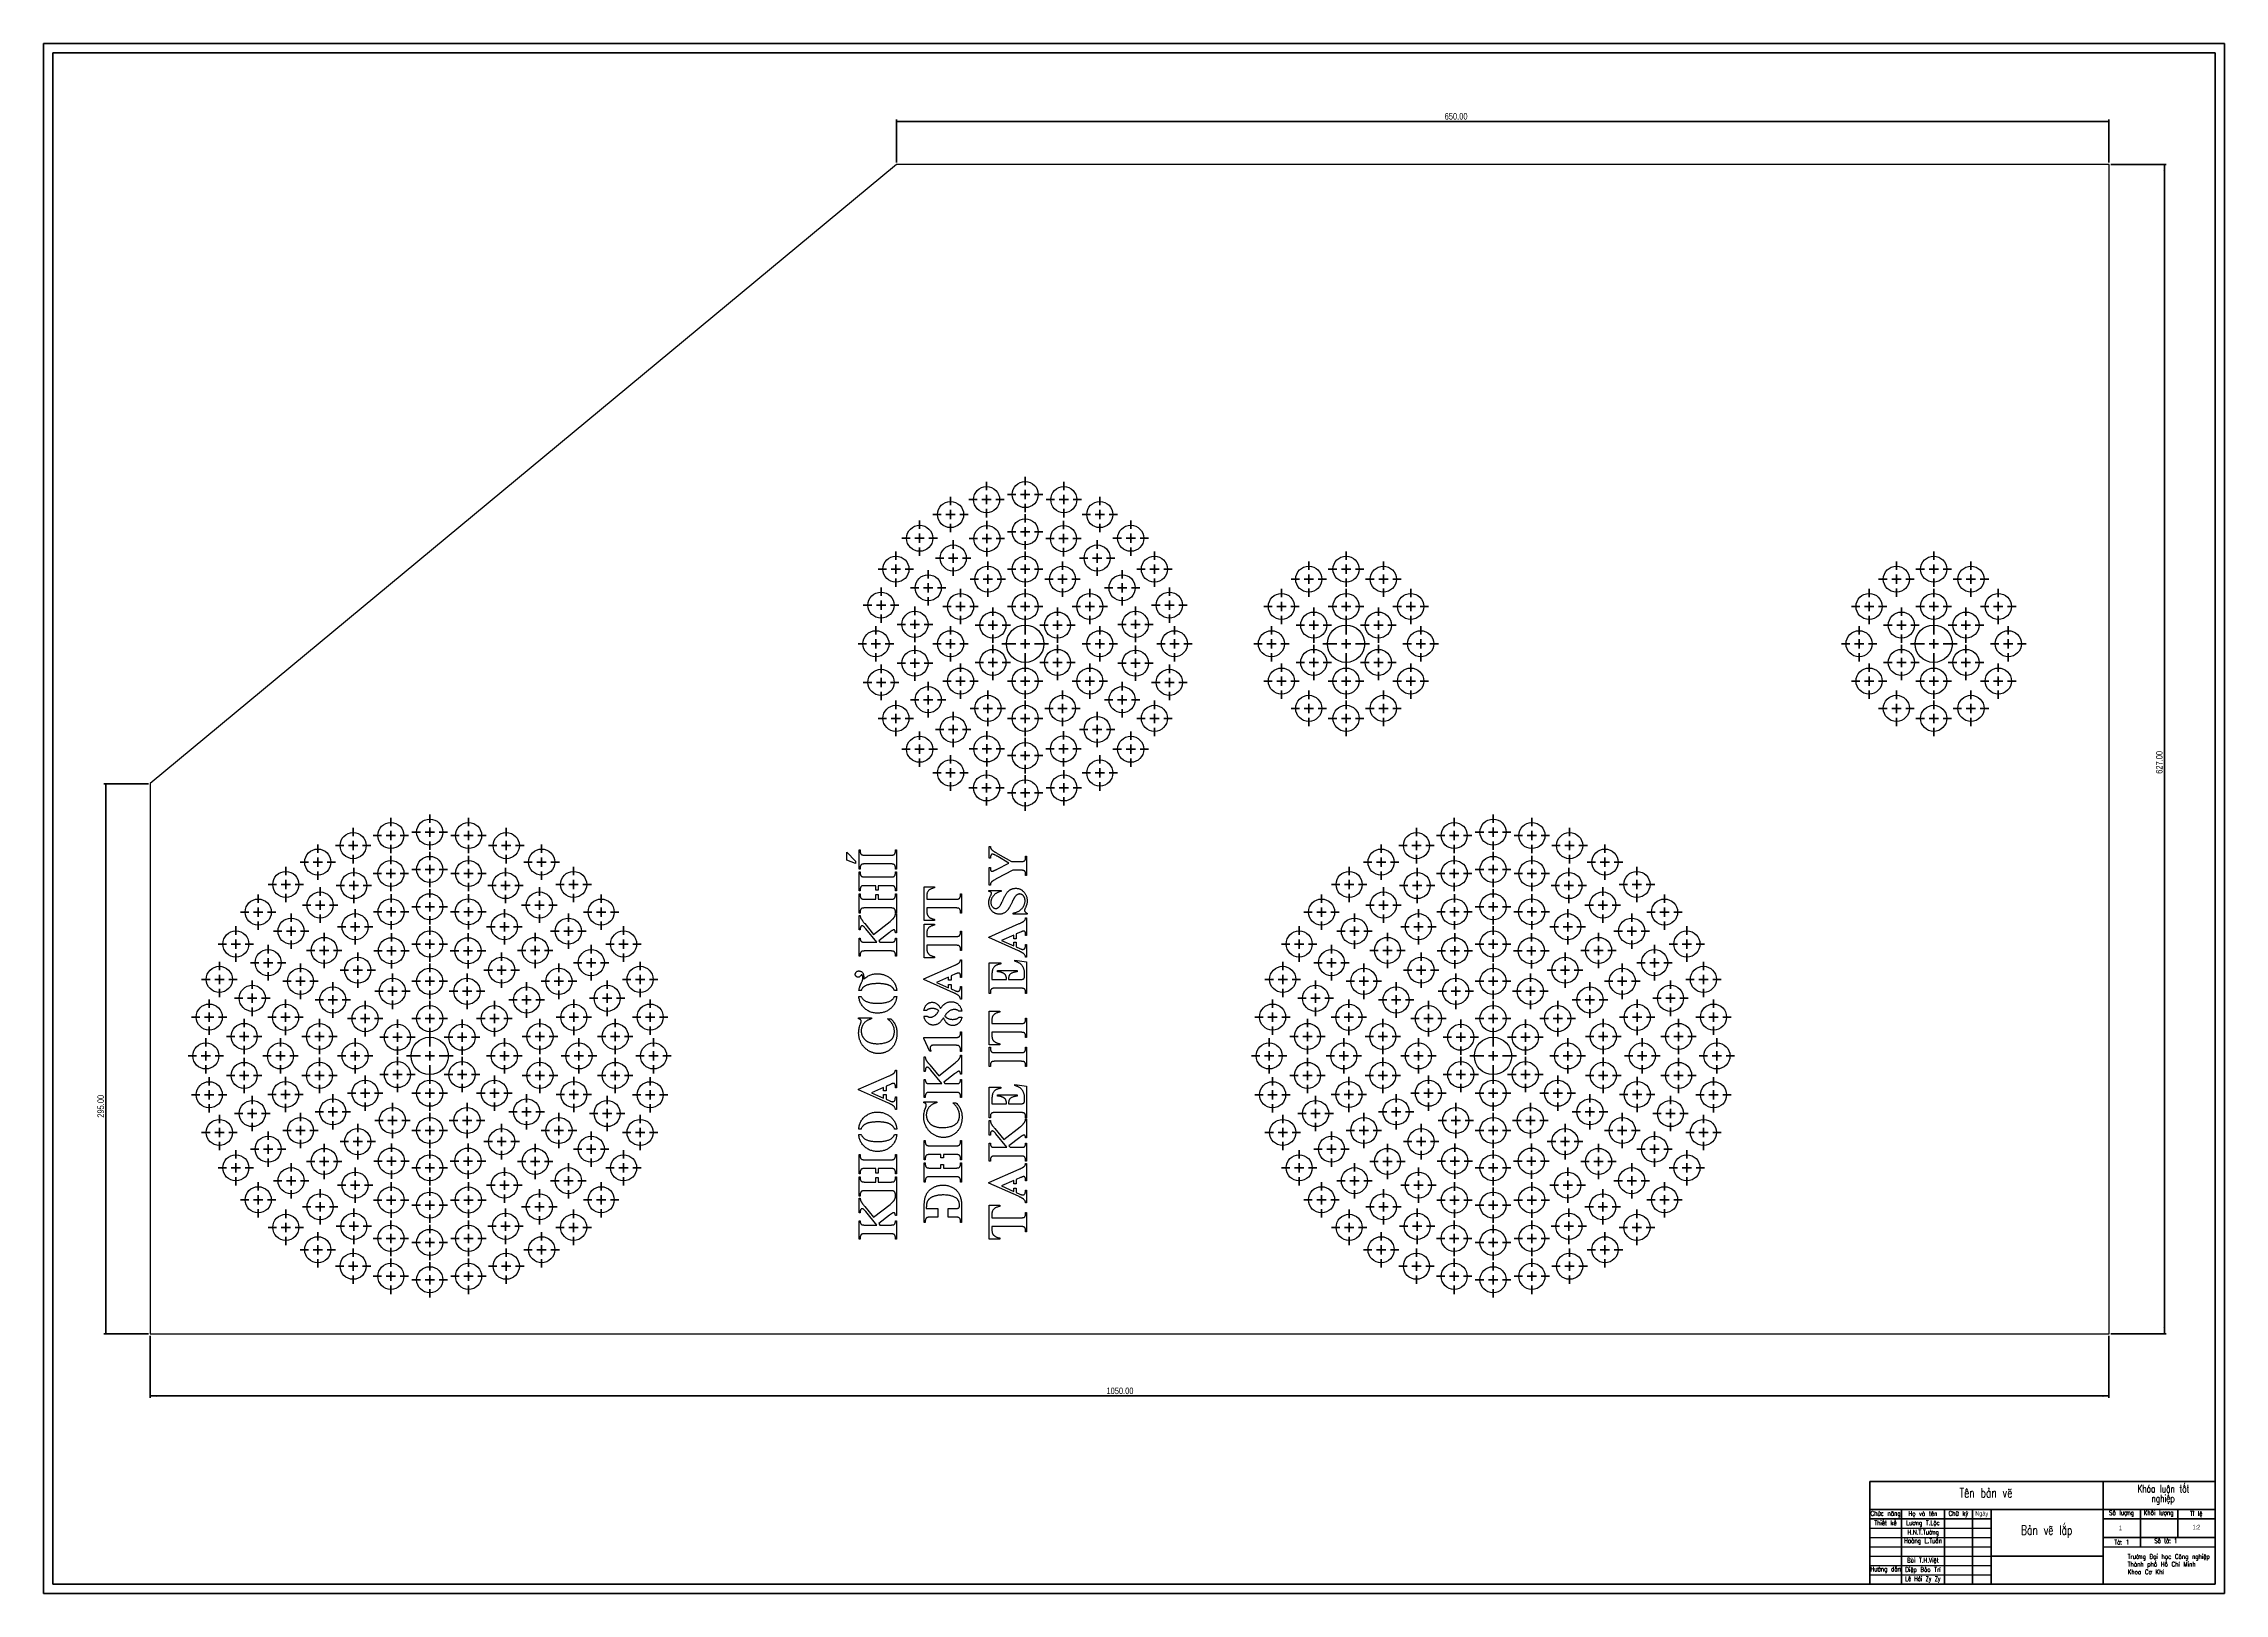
# Model space of a CAD drawing. Header units: millimetres. Extents: x 10 to 1179, y 5 to 836.
import ezdxf

# ---------------------------------------------------------------- set-up
doc = ezdxf.new("R2010")
doc.units = ezdxf.units.MM
for name, color, linetype, lineweight in [('AM_0', 179, 'Continuous', 50), ('AM_5', 3, 'Continuous', 25), ('NET_DAM', 179, 'Continuous', 50), ('SLD-0', 179, 'Continuous', 50)]:
    doc.layers.add(name, color=color, linetype=linetype, lineweight=lineweight)
doc.styles.add('SLDTEXTSTYLE0', font='TXT', dxfattribs={"width": 0.710611, "bigfont": 'bigfont'})
doc.styles.add('SLDTEXTSTYLE1', font='TXT', dxfattribs={"width": 0.710611})
doc.styles.add('SLDTEXTSTYLE2', font='TXT', dxfattribs={"width": 0.657958, "bigfont": 'bigfont'})
doc.styles.add('SLDTEXTSTYLE3', font='TXT', dxfattribs={"width": 0.75})
doc.dimstyles.new('SLDDIMSTYLE0', dxfattribs={"dimtxt": 3.5, "dimasz": 3.302, "dimexe": 0, "dimexo": 0.0625, "dimgap": 0.875, "dimtad": 1, "dimrnd": 1e-09, "dimzin": 4, "dimdsep": 46, "dimtxsty": 'SLDTEXTSTYLE3', "dimsah": 1, "dimcen": 0.09, "dimadec": 0, "dimazin": 1, "dimtfac": 1, "dimtofl": 0, "dimtmove": 0, "dimatfit": 3, "dimfxl": 0, "dimfrac": 2, "dimtolj": 1, "dimtzin": 12, "dimarcsym": 0})

# ---------------------------------------------------------------- blocks, each defined once
blk = doc.blocks.new('_D')
at = {"layer": 'SLD-0'}
for p, q in [((67.1, 143.2), (67.1, 109.9)), ((1117.1, 143.2), (1117.1, 109.9)), ((67.1, 110.9), (1117.1, 110.9))]:
    blk.add_line(p, q, dxfattribs=at)
for points in [[(67.1, 110.9), (70.4, 110.4), (70.4, 111.4)], [(1117.1, 110.9), (1113.8, 111.4), (1113.8, 110.4)]]:
    blk.add_solid(points, dxfattribs=at)
at = {"layer": 'SLD-0', "insert": (579.7, 115.4), "char_height": 3.5, "attachment_point": 1, "style": 'SLDTEXTSTYLE3'}
blk.add_mtext('1050.00', dxfattribs=at)
blk = doc.blocks.new('_D_1')
at = {"layer": 'SLD-0'}
for p, q in [((66.1, 439.2), (42.3, 439.2)), ((43.3, 439.2), (43.3, 144.2)), ((66.1, 144.2), (42.3, 144.2))]:
    blk.add_line(p, q, dxfattribs=at)
for points in [[(43.3, 439.2), (42.8, 435.9), (43.8, 435.9)], [(43.3, 144.2), (43.8, 147.5), (42.8, 147.5)]]:
    blk.add_solid(points, dxfattribs=at)
at = {"layer": 'SLD-0', "insert": (38.8, 260.1), "char_height": 3.5, "attachment_point": 1, "rotation": 90, "style": 'SLDTEXTSTYLE3'}
blk.add_mtext('295.00', dxfattribs=at)
blk = doc.blocks.new('_D_2')
at = {"layer": 'SLD-0'}
for p, q in [((467.1, 772.2), (467.1, 795.3)), ((1117.1, 772.2), (1117.1, 795.3)), ((1117.1, 794.3), (467.1, 794.3))]:
    blk.add_line(p, q, dxfattribs=at)
for points in [[(467.1, 794.3), (470.4, 793.8), (470.4, 794.8)], [(1117.1, 794.3), (1113.8, 794.8), (1113.8, 793.8)]]:
    blk.add_solid(points, dxfattribs=at)
at = {"layer": 'SLD-0', "insert": (761, 798.8), "char_height": 3.5, "attachment_point": 1, "style": 'SLDTEXTSTYLE3'}
blk.add_mtext('650.00', dxfattribs=at)
blk = doc.blocks.new('_D_3')
at = {"layer": 'SLD-0'}
for p, q in [((1118.1, 771.2), (1147.8, 771.2)), ((1146.8, 144.2), (1146.8, 771.2)), ((1118.1, 144.2), (1147.8, 144.2))]:
    blk.add_line(p, q, dxfattribs=at)
for points in [[(1146.8, 771.2), (1146.3, 767.9), (1147.3, 767.9)], [(1146.8, 144.2), (1147.3, 147.5), (1146.3, 147.5)]]:
    blk.add_solid(points, dxfattribs=at)
at = {"layer": 'SLD-0', "insert": (1142.3, 444.5), "char_height": 3.5, "attachment_point": 1, "rotation": 90, "style": 'SLDTEXTSTYLE3'}
blk.add_mtext('627.00', dxfattribs=at)
blk = doc.blocks.new('SW_CENTERMARKSYMBOL_0')
at = {"layer": 'SLD-0', "color": 0}
for p, q in [((0, 5), (0, 12.5)), ((0, 0), (-2.5, 0)), ((0, 0), (0, 2.5)), ((0, 0), (0, -2.5)), ((0, 0), (2.5, 0)), ((5, 0), (12.5, 0)), ((-5, 0), (-12.5, 0)), ((0, -5), (0, -12.5))]:
    blk.add_line(p, q, dxfattribs=at)
blk = doc.blocks.new('SW_CENTERMARKSYMBOL_1')
at = {"layer": 'SLD-0', "color": 0}
for p, q in [((-5, 0), (-9.5, 0)), ((0, 0), (-2.5, 0)), ((0, 5), (0, 9.5)), ((0, 0), (0, 2.5)), ((0, 0), (0, -2.5)), ((0, 0), (2.5, 0)), ((5, 0), (9.5, 0)), ((0, -5), (0, -9.5))]:
    blk.add_line(p, q, dxfattribs=at)
blk = doc.blocks.new('SW_CENTERMARKSYMBOL_2')
at = {"layer": 'SLD-0', "color": 0}
for p, q in [((-5, 0), (-9.5, 0)), ((0, 0), (-2.5, 0)), ((0, 5), (0, 9.5)), ((0, 0), (0, 2.5)), ((0, 0), (0, -2.5)), ((0, 0), (2.5, 0)), ((5, 0), (9.5, 0)), ((0, -5), (0, -9.5))]:
    blk.add_line(p, q, dxfattribs=at)
blk = doc.blocks.new('SW_CENTERMARKSYMBOL_3')
at = {"layer": 'SLD-0', "color": 0}
for p, q in [((-5, 0), (-9.5, 0)), ((0, 0), (-2.5, 0)), ((0, 5), (0, 9.5)), ((0, 0), (0, 2.5)), ((0, 0), (0, -2.5)), ((0, 0), (2.5, 0)), ((5, 0), (9.5, 0)), ((0, -5), (0, -9.5))]:
    blk.add_line(p, q, dxfattribs=at)
blk = doc.blocks.new('SW_CENTERMARKSYMBOL_4')
at = {"layer": 'SLD-0', "color": 0}
for p, q in [((0, 0), (-2.5, 0)), ((0, 5), (0, 9.5)), ((0, 0), (0, 2.5)), ((0, 0), (0, -2.5)), ((0, 0), (2.5, 0)), ((5, 0), (9.5, 0)), ((-5, 0), (-9.5, 0)), ((0, -5), (0, -9.5))]:
    blk.add_line(p, q, dxfattribs=at)
blk = doc.blocks.new('SW_CENTERMARKSYMBOL_5')
at = {"layer": 'SLD-0', "color": 0}
for p, q in [((-5, 0), (-9.5, 0)), ((0, 0), (-2.5, 0)), ((0, 5), (0, 9.5)), ((0, 0), (0, 2.5)), ((0, 0), (0, -2.5)), ((0, 0), (2.5, 0)), ((5, 0), (9.5, 0)), ((0, -5), (0, -9.5))]:
    blk.add_line(p, q, dxfattribs=at)
blk = doc.blocks.new('SW_CENTERMARKSYMBOL_6')
at = {"layer": 'SLD-0', "color": 0}
for p, q in [((-5, 0), (-9.5, 0)), ((0, 0), (-2.5, 0)), ((0, 5), (0, 9.5)), ((0, 0), (0, 2.5)), ((0, 0), (0, -2.5)), ((0, 0), (2.5, 0)), ((5, 0), (9.5, 0)), ((0, -5), (0, -9.5))]:
    blk.add_line(p, q, dxfattribs=at)
blk = doc.blocks.new('SW_CENTERMARKSYMBOL_7')
at = {"layer": 'SLD-0', "color": 0}
for p, q in [((0, 5), (0, 12.5)), ((-5, 0), (-12.5, 0)), ((0, 0), (-2.5, 0)), ((0, 0), (0, 2.5)), ((0, 0), (0, -2.5)), ((0, 0), (2.5, 0)), ((5, 0), (12.5, 0)), ((0, -5), (0, -12.5))]:
    blk.add_line(p, q, dxfattribs=at)
blk = doc.blocks.new('SW_CENTERMARKSYMBOL_8')
at = {"layer": 'SLD-0', "color": 0}
for p, q in [((-5, 0), (-9.5, 0)), ((0, 0), (-2.5, 0)), ((0, 5), (0, 9.5)), ((0, 0), (0, 2.5)), ((0, 0), (0, -2.5)), ((0, 0), (2.5, 0)), ((5, 0), (9.5, 0)), ((0, -5), (0, -9.5))]:
    blk.add_line(p, q, dxfattribs=at)
blk = doc.blocks.new('SW_CENTERMARKSYMBOL_9')
at = {"layer": 'SLD-0', "color": 0}
for p, q in [((0, 0), (-2.5, 0)), ((0, 5), (0, 9.5)), ((0, 0), (0, 2.5)), ((0, 0), (0, -2.5)), ((0, 0), (2.5, 0)), ((5, 0), (9.5, 0)), ((-5, 0), (-9.5, 0)), ((0, -5), (0, -9.5))]:
    blk.add_line(p, q, dxfattribs=at)
blk = doc.blocks.new('SW_CENTERMARKSYMBOL_10')
at = {"layer": 'SLD-0', "color": 0}
for p, q in [((0, 0), (-2.5, 0)), ((0, 5), (0, 9.5)), ((0, 0), (0, 2.5)), ((0, 0), (0, -2.5)), ((0, 0), (2.5, 0)), ((5, 0), (9.5, 0)), ((-5, 0), (-9.5, 0)), ((0, -5), (0, -9.5))]:
    blk.add_line(p, q, dxfattribs=at)
blk = doc.blocks.new('SW_CENTERMARKSYMBOL_11')
at = {"layer": 'SLD-0', "color": 0}
for p, q in [((-5, 0), (-9.5, 0)), ((0, 0), (-2.5, 0)), ((0, 5), (0, 9.5)), ((0, 0), (0, 2.5)), ((0, 0), (0, -2.5)), ((0, 0), (2.5, 0)), ((5, 0), (9.5, 0)), ((0, -5), (0, -9.5))]:
    blk.add_line(p, q, dxfattribs=at)
blk = doc.blocks.new('SW_CENTERMARKSYMBOL_12')
at = {"layer": 'SLD-0', "color": 0}
for p, q in [((-5, 0), (-9.5, 0)), ((0, 0), (-2.5, 0)), ((0, 5), (0, 9.5)), ((0, 0), (0, 2.5)), ((0, 0), (0, -2.5)), ((0, 0), (2.5, 0)), ((5, 0), (9.5, 0)), ((0, -5), (0, -9.5))]:
    blk.add_line(p, q, dxfattribs=at)
blk = doc.blocks.new('SW_CENTERMARKSYMBOL_13')
at = {"layer": 'SLD-0', "color": 0}
for p, q in [((-5, 0), (-9.5, 0)), ((0, 0), (-2.5, 0)), ((0, 5), (0, 9.5)), ((0, 0), (0, 2.5)), ((0, 0), (0, -2.5)), ((0, 0), (2.5, 0)), ((5, 0), (9.5, 0)), ((0, -5), (0, -9.5))]:
    blk.add_line(p, q, dxfattribs=at)
blk = doc.blocks.new('SW_CENTERMARKSYMBOL_14')
at = {"layer": 'SLD-0', "color": 0}
for p, q in [((-5, 0), (-9.5, 0)), ((0, 0), (-2.5, 0)), ((0, 5), (0, 9.5)), ((0, 0), (0, 2.5)), ((0, 0), (0, -2.5)), ((0, 0), (2.5, 0)), ((5, 0), (9.5, 0)), ((0, -5), (0, -9.5))]:
    blk.add_line(p, q, dxfattribs=at)
blk = doc.blocks.new('SW_CENTERMARKSYMBOL_15')
at = {"layer": 'SLD-0', "color": 0}
for p, q in [((-5, 0), (-9.5, 0)), ((0, 0), (-2.5, 0)), ((0, 5), (0, 9.5)), ((0, 0), (0, 2.5)), ((0, 0), (0, -2.5)), ((0, 0), (2.5, 0)), ((5, 0), (9.5, 0)), ((0, -5), (0, -9.5))]:
    blk.add_line(p, q, dxfattribs=at)
blk = doc.blocks.new('SW_CENTERMARKSYMBOL_16')
at = {"layer": 'SLD-0', "color": 0}
for p, q in [((0, 0), (-2.5, 0)), ((0, 5), (0, 9.5)), ((0, 0), (0, 2.5)), ((0, 0), (0, -2.5)), ((0, 0), (2.5, 0)), ((5, 0), (9.5, 0)), ((-5, 0), (-9.5, 0)), ((0, -5), (0, -9.5))]:
    blk.add_line(p, q, dxfattribs=at)
blk = doc.blocks.new('SW_CENTERMARKSYMBOL_17')
at = {"layer": 'SLD-0', "color": 0}
for p, q in [((-5, 0), (-9.5, 0)), ((0, 0), (-2.5, 0)), ((0, 5), (0, 9.5)), ((0, 0), (0, 2.5)), ((0, 0), (0, -2.5)), ((0, 0), (2.5, 0)), ((5, 0), (9.5, 0)), ((0, -5), (0, -9.5))]:
    blk.add_line(p, q, dxfattribs=at)
blk = doc.blocks.new('SW_CENTERMARKSYMBOL_18')
at = {"layer": 'SLD-0', "color": 0}
for p, q in [((0, 0), (-2.5, 0)), ((0, 5), (0, 9.5)), ((0, 0), (0, 2.5)), ((0, 0), (0, -2.5)), ((0, 0), (2.5, 0)), ((5, 0), (9.5, 0)), ((-5, 0), (-9.5, 0)), ((0, -5), (0, -9.5))]:
    blk.add_line(p, q, dxfattribs=at)
blk = doc.blocks.new('SW_CENTERMARKSYMBOL_19')
at = {"layer": 'SLD-0', "color": 0}
for p, q in [((0, 0), (-2.5, 0)), ((0, 5), (0, 9.5)), ((0, 0), (0, 2.5)), ((0, 0), (0, -2.5)), ((0, 0), (2.5, 0)), ((5, 0), (9.5, 0)), ((-5, 0), (-9.5, 0)), ((0, -5), (0, -9.5))]:
    blk.add_line(p, q, dxfattribs=at)
blk = doc.blocks.new('SW_CENTERMARKSYMBOL_20')
at = {"layer": 'SLD-0', "color": 0}
for p, q in [((-5, 0), (-9.5, 0)), ((0, 0), (-2.5, 0)), ((0, 5), (0, 9.5)), ((0, 0), (0, 2.5)), ((0, 0), (0, -2.5)), ((0, 0), (2.5, 0)), ((5, 0), (9.5, 0)), ((0, -5), (0, -9.5))]:
    blk.add_line(p, q, dxfattribs=at)
blk = doc.blocks.new('SW_CENTERMARKSYMBOL_21')
at = {"layer": 'SLD-0', "color": 0}
for p, q in [((-5, 0), (-9.5, 0)), ((0, 0), (-2.5, 0)), ((0, 5), (0, 9.5)), ((0, 0), (0, 2.5)), ((0, 0), (0, -2.5)), ((0, 0), (2.5, 0)), ((5, 0), (9.5, 0)), ((0, -5), (0, -9.5))]:
    blk.add_line(p, q, dxfattribs=at)
blk = doc.blocks.new('SW_CENTERMARKSYMBOL_22')
at = {"layer": 'SLD-0', "color": 0}
for p, q in [((-5, 0), (-9.5, 0)), ((0, 0), (-2.5, 0)), ((0, 5), (0, 9.5)), ((0, 0), (0, 2.5)), ((0, 0), (0, -2.5)), ((0, 0), (2.5, 0)), ((5, 0), (9.5, 0)), ((0, -5), (0, -9.5))]:
    blk.add_line(p, q, dxfattribs=at)
blk = doc.blocks.new('SW_CENTERMARKSYMBOL_23')
at = {"layer": 'SLD-0', "color": 0}
for p, q in [((0, 0), (-2.5, 0)), ((0, 5), (0, 9.5)), ((0, 0), (0, 2.5)), ((0, 0), (0, -2.5)), ((0, 0), (2.5, 0)), ((5, 0), (9.5, 0)), ((-5, 0), (-9.5, 0)), ((0, -5), (0, -9.5))]:
    blk.add_line(p, q, dxfattribs=at)
blk = doc.blocks.new('SW_CENTERMARKSYMBOL_24')
at = {"layer": 'SLD-0', "color": 0}
for p, q in [((-5, 0), (-9.5, 0)), ((0, 0), (-2.5, 0)), ((0, 5), (0, 9.5)), ((0, 0), (0, 2.5)), ((0, 0), (0, -2.5)), ((0, 0), (2.5, 0)), ((5, 0), (9.5, 0)), ((0, -5), (0, -9.5))]:
    blk.add_line(p, q, dxfattribs=at)
blk = doc.blocks.new('SW_CENTERMARKSYMBOL_25')
at = {"layer": 'SLD-0', "color": 0}
for p, q in [((0, 0), (-2.5, 0)), ((0, 5), (0, 9.5)), ((0, 0), (0, 2.5)), ((0, 0), (0, -2.5)), ((0, 0), (2.5, 0)), ((5, 0), (9.5, 0)), ((-5, 0), (-9.5, 0)), ((0, -5), (0, -9.5))]:
    blk.add_line(p, q, dxfattribs=at)
blk = doc.blocks.new('SW_CENTERMARKSYMBOL_26')
at = {"layer": 'SLD-0', "color": 0}
for p, q in [((-5, 0), (-9.5, 0)), ((0, 0), (-2.5, 0)), ((0, 5), (0, 9.5)), ((0, 0), (0, 2.5)), ((0, 0), (0, -2.5)), ((0, 0), (2.5, 0)), ((5, 0), (9.5, 0)), ((0, -5), (0, -9.5))]:
    blk.add_line(p, q, dxfattribs=at)
blk = doc.blocks.new('SW_CENTERMARKSYMBOL_27')
at = {"layer": 'SLD-0', "color": 0}
for p, q in [((-5, 0), (-9.5, 0)), ((0, 0), (-2.5, 0)), ((0, 5), (0, 9.5)), ((0, 0), (0, 2.5)), ((0, 0), (0, -2.5)), ((0, 0), (2.5, 0)), ((5, 0), (9.5, 0)), ((0, -5), (0, -9.5))]:
    blk.add_line(p, q, dxfattribs=at)
blk = doc.blocks.new('SW_CENTERMARKSYMBOL_28')
at = {"layer": 'SLD-0', "color": 0}
for p, q in [((0, 0), (-2.5, 0)), ((0, 5), (0, 9.5)), ((0, 0), (0, 2.5)), ((0, 0), (0, -2.5)), ((0, 0), (2.5, 0)), ((5, 0), (9.5, 0)), ((-5, 0), (-9.5, 0)), ((0, -5), (0, -9.5))]:
    blk.add_line(p, q, dxfattribs=at)
blk = doc.blocks.new('SW_CENTERMARKSYMBOL_29')
at = {"layer": 'SLD-0', "color": 0}
for p, q in [((0, 0), (-2.5, 0)), ((0, 5), (0, 9.5)), ((0, 0), (0, 2.5)), ((0, 0), (0, -2.5)), ((0, 0), (2.5, 0)), ((5, 0), (9.5, 0)), ((-5, 0), (-9.5, 0)), ((0, -5), (0, -9.5))]:
    blk.add_line(p, q, dxfattribs=at)
blk = doc.blocks.new('SW_CENTERMARKSYMBOL_30')
at = {"layer": 'SLD-0', "color": 0}
for p, q in [((-5, 0), (-9.5, 0)), ((0, 0), (-2.5, 0)), ((0, 5), (0, 9.5)), ((0, 0), (0, 2.5)), ((0, 0), (0, -2.5)), ((0, 0), (2.5, 0)), ((5, 0), (9.5, 0)), ((0, -5), (0, -9.5))]:
    blk.add_line(p, q, dxfattribs=at)
blk = doc.blocks.new('SW_CENTERMARKSYMBOL_31')
at = {"layer": 'SLD-0', "color": 0}
for p, q in [((0, 0), (-2.5, 0)), ((0, 5), (0, 9.5)), ((0, 0), (0, 2.5)), ((0, 0), (0, -2.5)), ((0, 0), (2.5, 0)), ((5, 0), (9.5, 0)), ((-5, 0), (-9.5, 0)), ((0, -5), (0, -9.5))]:
    blk.add_line(p, q, dxfattribs=at)
blk = doc.blocks.new('SW_CENTERMARKSYMBOL_32')
at = {"layer": 'SLD-0', "color": 0}
for p, q in [((0, 0), (-2.5, 0)), ((0, 5), (0, 9.5)), ((0, 0), (0, 2.5)), ((0, 0), (0, -2.5)), ((0, 0), (2.5, 0)), ((5, 0), (9.5, 0)), ((-5, 0), (-9.5, 0)), ((0, -5), (0, -9.5))]:
    blk.add_line(p, q, dxfattribs=at)
blk = doc.blocks.new('SW_CENTERMARKSYMBOL_33')
at = {"layer": 'SLD-0', "color": 0}
for p, q in [((0, 0), (-2.5, 0)), ((0, 5), (0, 9.5)), ((0, 0), (0, 2.5)), ((0, 0), (0, -2.5)), ((0, 0), (2.5, 0)), ((5, 0), (9.5, 0)), ((-5, 0), (-9.5, 0)), ((0, -5), (0, -9.5))]:
    blk.add_line(p, q, dxfattribs=at)
blk = doc.blocks.new('SW_CENTERMARKSYMBOL_34')
at = {"layer": 'SLD-0', "color": 0}
for p, q in [((0, 0), (-2.5, 0)), ((0, 5), (0, 9.5)), ((0, 0), (0, 2.5)), ((0, 0), (0, -2.5)), ((0, 0), (2.5, 0)), ((5, 0), (9.5, 0)), ((-5, 0), (-9.5, 0)), ((0, -5), (0, -9.5))]:
    blk.add_line(p, q, dxfattribs=at)
blk = doc.blocks.new('SW_CENTERMARKSYMBOL_35')
at = {"layer": 'SLD-0', "color": 0}
for p, q in [((-5, 0), (-9.5, 0)), ((0, 0), (-2.5, 0)), ((0, 5), (0, 9.5)), ((0, 0), (0, 2.5)), ((0, 0), (0, -2.5)), ((0, 0), (2.5, 0)), ((5, 0), (9.5, 0)), ((0, -5), (0, -9.5))]:
    blk.add_line(p, q, dxfattribs=at)
blk = doc.blocks.new('SW_CENTERMARKSYMBOL_36')
at = {"layer": 'SLD-0', "color": 0}
for p, q in [((0, 0), (-2.5, 0)), ((0, 5), (0, 9.5)), ((0, 0), (0, 2.5)), ((0, 0), (0, -2.5)), ((0, 0), (2.5, 0)), ((5, 0), (9.5, 0)), ((-5, 0), (-9.5, 0)), ((0, -5), (0, -9.5))]:
    blk.add_line(p, q, dxfattribs=at)
blk = doc.blocks.new('SW_CENTERMARKSYMBOL_37')
at = {"layer": 'SLD-0', "color": 0}
for p, q in [((-5, 0), (-9.5, 0)), ((0, 0), (-2.5, 0)), ((0, 5), (0, 9.5)), ((0, 0), (0, 2.5)), ((0, 0), (0, -2.5)), ((0, 0), (2.5, 0)), ((5, 0), (9.5, 0)), ((0, -5), (0, -9.5))]:
    blk.add_line(p, q, dxfattribs=at)
blk = doc.blocks.new('SW_CENTERMARKSYMBOL_38')
at = {"layer": 'SLD-0', "color": 0}
for p, q in [((0, 0), (-2.5, 0)), ((0, 5), (0, 9.5)), ((0, 0), (0, 2.5)), ((0, 0), (0, -2.5)), ((0, 0), (2.5, 0)), ((5, 0), (9.5, 0)), ((-5, 0), (-9.5, 0)), ((0, -5), (0, -9.5))]:
    blk.add_line(p, q, dxfattribs=at)
blk = doc.blocks.new('SW_CENTERMARKSYMBOL_39')
at = {"layer": 'SLD-0', "color": 0}
for p, q in [((-5, 0), (-9.5, 0)), ((0, 0), (-2.5, 0)), ((0, 5), (0, 9.5)), ((0, 0), (0, 2.5)), ((0, 0), (0, -2.5)), ((0, 0), (2.5, 0)), ((5, 0), (9.5, 0)), ((0, -5), (0, -9.5))]:
    blk.add_line(p, q, dxfattribs=at)
blk = doc.blocks.new('SW_CENTERMARKSYMBOL_40')
at = {"layer": 'SLD-0', "color": 0}
for p, q in [((-5, 0), (-9.5, 0)), ((0, 0), (-2.5, 0)), ((0, 5), (0, 9.5)), ((0, 0), (0, 2.5)), ((0, 0), (0, -2.5)), ((0, 0), (2.5, 0)), ((5, 0), (9.5, 0)), ((0, -5), (0, -9.5))]:
    blk.add_line(p, q, dxfattribs=at)
blk = doc.blocks.new('SW_CENTERMARKSYMBOL_41')
at = {"layer": 'SLD-0', "color": 0}
for p, q in [((-5, 0), (-9.5, 0)), ((0, 0), (-2.5, 0)), ((0, 5), (0, 9.5)), ((0, 0), (0, 2.5)), ((0, 0), (0, -2.5)), ((0, 0), (2.5, 0)), ((5, 0), (9.5, 0)), ((0, -5), (0, -9.5))]:
    blk.add_line(p, q, dxfattribs=at)
blk = doc.blocks.new('SW_CENTERMARKSYMBOL_42')
at = {"layer": 'SLD-0', "color": 0}
for p, q in [((-5, 0), (-9.5, 0)), ((0, 0), (-2.5, 0)), ((0, 5), (0, 9.5)), ((0, 0), (0, 2.5)), ((0, 0), (0, -2.5)), ((0, 0), (2.5, 0)), ((5, 0), (9.5, 0)), ((0, -5), (0, -9.5))]:
    blk.add_line(p, q, dxfattribs=at)
blk = doc.blocks.new('SW_CENTERMARKSYMBOL_43')
at = {"layer": 'SLD-0', "color": 0}
for p, q in [((-5, 0), (-9.5, 0)), ((0, 0), (-2.5, 0)), ((0, 5), (0, 9.5)), ((0, 0), (0, 2.5)), ((0, 0), (0, -2.5)), ((0, 0), (2.5, 0)), ((5, 0), (9.5, 0)), ((0, -5), (0, -9.5))]:
    blk.add_line(p, q, dxfattribs=at)
blk = doc.blocks.new('SW_CENTERMARKSYMBOL_44')
at = {"layer": 'SLD-0', "color": 0}
for p, q in [((-5, 0), (-9.5, 0)), ((0, 0), (-2.5, 0)), ((0, 5), (0, 9.5)), ((0, 0), (0, 2.5)), ((0, 0), (0, -2.5)), ((0, 0), (2.5, 0)), ((5, 0), (9.5, 0)), ((0, -5), (0, -9.5))]:
    blk.add_line(p, q, dxfattribs=at)
blk = doc.blocks.new('SW_CENTERMARKSYMBOL_45')
at = {"layer": 'SLD-0', "color": 0}
for p, q in [((-5, 0), (-9.5, 0)), ((0, 0), (-2.5, 0)), ((0, 5), (0, 9.5)), ((0, 0), (0, 2.5)), ((0, 0), (0, -2.5)), ((0, 0), (2.5, 0)), ((5, 0), (9.5, 0)), ((0, -5), (0, -9.5))]:
    blk.add_line(p, q, dxfattribs=at)
blk = doc.blocks.new('SW_CENTERMARKSYMBOL_46')
at = {"layer": 'SLD-0', "color": 0}
for p, q in [((0, 0), (-2.5, 0)), ((0, 5), (0, 9.5)), ((0, 0), (0, 2.5)), ((0, 0), (0, -2.5)), ((0, 0), (2.5, 0)), ((5, 0), (9.5, 0)), ((-5, 0), (-9.5, 0)), ((0, -5), (0, -9.5))]:
    blk.add_line(p, q, dxfattribs=at)
blk = doc.blocks.new('SW_CENTERMARKSYMBOL_47')
at = {"layer": 'SLD-0', "color": 0}
for p, q in [((-5, 0), (-9.5, 0)), ((0, 0), (-2.5, 0)), ((0, 5), (0, 9.5)), ((0, 0), (0, 2.5)), ((0, 0), (0, -2.5)), ((0, 0), (2.5, 0)), ((5, 0), (9.5, 0)), ((0, -5), (0, -9.5))]:
    blk.add_line(p, q, dxfattribs=at)
blk = doc.blocks.new('SW_CENTERMARKSYMBOL_48')
at = {"layer": 'SLD-0', "color": 0}
for p, q in [((-5, 0), (-9.5, 0)), ((0, 0), (-2.5, 0)), ((0, 5), (0, 9.5)), ((0, 0), (0, 2.5)), ((0, 0), (0, -2.5)), ((0, 0), (2.5, 0)), ((5, 0), (9.5, 0)), ((0, -5), (0, -9.5))]:
    blk.add_line(p, q, dxfattribs=at)
blk = doc.blocks.new('SW_CENTERMARKSYMBOL_49')
at = {"layer": 'SLD-0', "color": 0}
for p, q in [((0, 0), (-2.5, 0)), ((0, 5), (0, 9.5)), ((0, 0), (0, 2.5)), ((0, 0), (0, -2.5)), ((0, 0), (2.5, 0)), ((5, 0), (9.5, 0)), ((-5, 0), (-9.5, 0)), ((0, -5), (0, -9.5))]:
    blk.add_line(p, q, dxfattribs=at)
blk = doc.blocks.new('SW_CENTERMARKSYMBOL_50')
at = {"layer": 'SLD-0', "color": 0}
for p, q in [((0, 0), (-2.5, 0)), ((0, 5), (0, 9.5)), ((0, 0), (0, 2.5)), ((0, 0), (0, -2.5)), ((0, 0), (2.5, 0)), ((5, 0), (9.5, 0)), ((-5, 0), (-9.5, 0)), ((0, -5), (0, -9.5))]:
    blk.add_line(p, q, dxfattribs=at)
blk = doc.blocks.new('SW_CENTERMARKSYMBOL_51')
at = {"layer": 'SLD-0', "color": 0}
for p, q in [((0, 0), (-2.5, 0)), ((0, 5), (0, 9.5)), ((0, 0), (0, 2.5)), ((0, 0), (0, -2.5)), ((0, 0), (2.5, 0)), ((5, 0), (9.5, 0)), ((-5, 0), (-9.5, 0)), ((0, -5), (0, -9.5))]:
    blk.add_line(p, q, dxfattribs=at)
blk = doc.blocks.new('SW_CENTERMARKSYMBOL_52')
at = {"layer": 'SLD-0', "color": 0}
for p, q in [((0, 0), (-2.5, 0)), ((0, 5), (0, 9.5)), ((0, 0), (0, 2.5)), ((0, 0), (0, -2.5)), ((0, 0), (2.5, 0)), ((5, 0), (9.5, 0)), ((-5, 0), (-9.5, 0)), ((0, -5), (0, -9.5))]:
    blk.add_line(p, q, dxfattribs=at)
blk = doc.blocks.new('SW_CENTERMARKSYMBOL_53')
at = {"layer": 'SLD-0', "color": 0}
for p, q in [((0, 0), (-2.5, 0)), ((0, 5), (0, 9.5)), ((0, 0), (0, 2.5)), ((0, 0), (0, -2.5)), ((0, 0), (2.5, 0)), ((5, 0), (9.5, 0)), ((-5, 0), (-9.5, 0)), ((0, -5), (0, -9.5))]:
    blk.add_line(p, q, dxfattribs=at)
blk = doc.blocks.new('SW_CENTERMARKSYMBOL_54')
at = {"layer": 'SLD-0', "color": 0}
for p, q in [((-5, 0), (-9.5, 0)), ((0, 0), (-2.5, 0)), ((0, 5), (0, 9.5)), ((0, 0), (0, 2.5)), ((0, 0), (0, -2.5)), ((0, 0), (2.5, 0)), ((5, 0), (9.5, 0)), ((0, -5), (0, -9.5))]:
    blk.add_line(p, q, dxfattribs=at)
blk = doc.blocks.new('SW_CENTERMARKSYMBOL_55')
at = {"layer": 'SLD-0', "color": 0}
for p, q in [((-5, 0), (-9.5, 0)), ((0, 0), (-2.5, 0)), ((0, 5), (0, 9.5)), ((0, 0), (0, 2.5)), ((0, 0), (0, -2.5)), ((0, 0), (2.5, 0)), ((5, 0), (9.5, 0)), ((0, -5), (0, -9.5))]:
    blk.add_line(p, q, dxfattribs=at)
blk = doc.blocks.new('SW_CENTERMARKSYMBOL_56')
at = {"layer": 'SLD-0', "color": 0}
for p, q in [((0, 0), (-2.5, 0)), ((0, 5), (0, 9.5)), ((0, 0), (0, 2.5)), ((0, 0), (0, -2.5)), ((0, 0), (2.5, 0)), ((5, 0), (9.5, 0)), ((-5, 0), (-9.5, 0)), ((0, -5), (0, -9.5))]:
    blk.add_line(p, q, dxfattribs=at)
blk = doc.blocks.new('SW_CENTERMARKSYMBOL_57')
at = {"layer": 'SLD-0', "color": 0}
for p, q in [((0, 0), (-2.5, 0)), ((0, 5), (0, 9.5)), ((0, 0), (0, 2.5)), ((0, 0), (0, -2.5)), ((0, 0), (2.5, 0)), ((5, 0), (9.5, 0)), ((-5, 0), (-9.5, 0)), ((0, -5), (0, -9.5))]:
    blk.add_line(p, q, dxfattribs=at)
blk = doc.blocks.new('SW_CENTERMARKSYMBOL_58')
at = {"layer": 'SLD-0', "color": 0}
for p, q in [((-5, 0), (-9.5, 0)), ((0, 0), (-2.5, 0)), ((0, 5), (0, 9.5)), ((0, 0), (0, 2.5)), ((0, 0), (0, -2.5)), ((0, 0), (2.5, 0)), ((5, 0), (9.5, 0)), ((0, -5), (0, -9.5))]:
    blk.add_line(p, q, dxfattribs=at)
blk = doc.blocks.new('SW_CENTERMARKSYMBOL_59')
at = {"layer": 'SLD-0', "color": 0}
for p, q in [((-5, 0), (-9.5, 0)), ((0, 0), (-2.5, 0)), ((0, 5), (0, 9.5)), ((0, 0), (0, 2.5)), ((0, 0), (0, -2.5)), ((0, 0), (2.5, 0)), ((5, 0), (9.5, 0)), ((0, -5), (0, -9.5))]:
    blk.add_line(p, q, dxfattribs=at)
blk = doc.blocks.new('SW_CENTERMARKSYMBOL_60')
at = {"layer": 'SLD-0', "color": 0}
for p, q in [((0, 0), (-2.5, 0)), ((0, 5), (0, 9.5)), ((0, 0), (0, 2.5)), ((0, 0), (0, -2.5)), ((0, 0), (2.5, 0)), ((5, 0), (9.5, 0)), ((-5, 0), (-9.5, 0)), ((0, -5), (0, -9.5))]:
    blk.add_line(p, q, dxfattribs=at)
blk = doc.blocks.new('SW_CENTERMARKSYMBOL_61')
at = {"layer": 'SLD-0', "color": 0}
for p, q in [((-5, 0), (-9.5, 0)), ((0, 0), (-2.5, 0)), ((0, 5), (0, 9.5)), ((0, 0), (0, 2.5)), ((0, 0), (0, -2.5)), ((0, 0), (2.5, 0)), ((5, 0), (9.5, 0)), ((0, -5), (0, -9.5))]:
    blk.add_line(p, q, dxfattribs=at)
blk = doc.blocks.new('SW_CENTERMARKSYMBOL_62')
at = {"layer": 'SLD-0', "color": 0}
for p, q in [((0, 0), (-2.5, 0)), ((0, 5), (0, 9.5)), ((0, 0), (0, 2.5)), ((0, 0), (0, -2.5)), ((0, 0), (2.5, 0)), ((5, 0), (9.5, 0)), ((-5, 0), (-9.5, 0)), ((0, -5), (0, -9.5))]:
    blk.add_line(p, q, dxfattribs=at)
blk = doc.blocks.new('SW_CENTERMARKSYMBOL_63')
at = {"layer": 'SLD-0', "color": 0}
for p, q in [((0, 0), (-2.5, 0)), ((0, 5), (0, 9.5)), ((0, 0), (0, 2.5)), ((0, 0), (0, -2.5)), ((0, 0), (2.5, 0)), ((5, 0), (9.5, 0)), ((-5, 0), (-9.5, 0)), ((0, -5), (0, -9.5))]:
    blk.add_line(p, q, dxfattribs=at)
blk = doc.blocks.new('SW_CENTERMARKSYMBOL_64')
at = {"layer": 'SLD-0', "color": 0}
for p, q in [((-5, 0), (-9.5, 0)), ((0, 0), (-2.5, 0)), ((0, 5), (0, 9.5)), ((0, 0), (0, 2.5)), ((0, 0), (0, -2.5)), ((0, 0), (2.5, 0)), ((5, 0), (9.5, 0)), ((0, -5), (0, -9.5))]:
    blk.add_line(p, q, dxfattribs=at)
blk = doc.blocks.new('SW_CENTERMARKSYMBOL_65')
at = {"layer": 'SLD-0', "color": 0}
for p, q in [((-5, 0), (-9.5, 0)), ((0, 0), (-2.5, 0)), ((0, 5), (0, 9.5)), ((0, 0), (0, 2.5)), ((0, 0), (0, -2.5)), ((0, 0), (2.5, 0)), ((5, 0), (9.5, 0)), ((0, -5), (0, -9.5))]:
    blk.add_line(p, q, dxfattribs=at)
blk = doc.blocks.new('SW_CENTERMARKSYMBOL_66')
at = {"layer": 'SLD-0', "color": 0}
for p, q in [((-5, 0), (-9.5, 0)), ((0, 0), (-2.5, 0)), ((0, 5), (0, 9.5)), ((0, 0), (0, 2.5)), ((0, 0), (0, -2.5)), ((0, 0), (2.5, 0)), ((5, 0), (9.5, 0)), ((0, -5), (0, -9.5))]:
    blk.add_line(p, q, dxfattribs=at)
blk = doc.blocks.new('SW_CENTERMARKSYMBOL_67')
at = {"layer": 'SLD-0', "color": 0}
for p, q in [((-5, 0), (-9.5, 0)), ((0, 0), (-2.5, 0)), ((0, 5), (0, 9.5)), ((0, 0), (0, 2.5)), ((0, 0), (0, -2.5)), ((0, 0), (2.5, 0)), ((5, 0), (9.5, 0)), ((0, -5), (0, -9.5))]:
    blk.add_line(p, q, dxfattribs=at)
blk = doc.blocks.new('SW_CENTERMARKSYMBOL_68')
at = {"layer": 'SLD-0', "color": 0}
for p, q in [((0, 0), (-2.5, 0)), ((0, 5), (0, 9.5)), ((0, 0), (0, 2.5)), ((0, 0), (0, -2.5)), ((0, 0), (2.5, 0)), ((5, 0), (9.5, 0)), ((-5, 0), (-9.5, 0)), ((0, -5), (0, -9.5))]:
    blk.add_line(p, q, dxfattribs=at)
blk = doc.blocks.new('SW_CENTERMARKSYMBOL_69')
at = {"layer": 'SLD-0', "color": 0}
for p, q in [((-5, 0), (-9.5, 0)), ((0, 0), (-2.5, 0)), ((0, 5), (0, 9.5)), ((0, 0), (0, 2.5)), ((0, 0), (0, -2.5)), ((0, 0), (2.5, 0)), ((5, 0), (9.5, 0)), ((0, -5), (0, -9.5))]:
    blk.add_line(p, q, dxfattribs=at)
blk = doc.blocks.new('SW_CENTERMARKSYMBOL_70')
at = {"layer": 'SLD-0', "color": 0}
for p, q in [((0, 0), (-2.5, 0)), ((0, 5), (0, 9.5)), ((0, 0), (0, 2.5)), ((0, 0), (0, -2.5)), ((0, 0), (2.5, 0)), ((5, 0), (9.5, 0)), ((-5, 0), (-9.5, 0)), ((0, -5), (0, -9.5))]:
    blk.add_line(p, q, dxfattribs=at)
blk = doc.blocks.new('SW_CENTERMARKSYMBOL_71')
at = {"layer": 'SLD-0', "color": 0}
for p, q in [((0, 0), (-2.5, 0)), ((0, 5), (0, 9.5)), ((0, 0), (0, 2.5)), ((0, 0), (0, -2.5)), ((0, 0), (2.5, 0)), ((5, 0), (9.5, 0)), ((-5, 0), (-9.5, 0)), ((0, -5), (0, -9.5))]:
    blk.add_line(p, q, dxfattribs=at)
blk = doc.blocks.new('SW_CENTERMARKSYMBOL_72')
at = {"layer": 'SLD-0', "color": 0}
for p, q in [((-5, 0), (-9.5, 0)), ((0, 0), (-2.5, 0)), ((0, 5), (0, 9.5)), ((0, 0), (0, 2.5)), ((0, 0), (0, -2.5)), ((0, 0), (2.5, 0)), ((5, 0), (9.5, 0)), ((0, -5), (0, -9.5))]:
    blk.add_line(p, q, dxfattribs=at)
blk = doc.blocks.new('SW_CENTERMARKSYMBOL_73')
at = {"layer": 'SLD-0', "color": 0}
for p, q in [((-5, 0), (-9.5, 0)), ((0, 0), (-2.5, 0)), ((0, 5), (0, 9.5)), ((0, 0), (0, 2.5)), ((0, 0), (0, -2.5)), ((0, 0), (2.5, 0)), ((5, 0), (9.5, 0)), ((0, -5), (0, -9.5))]:
    blk.add_line(p, q, dxfattribs=at)
blk = doc.blocks.new('SW_CENTERMARKSYMBOL_74')
at = {"layer": 'SLD-0', "color": 0}
for p, q in [((0, 0), (-2.5, 0)), ((0, 5), (0, 9.5)), ((0, 0), (0, 2.5)), ((0, 0), (0, -2.5)), ((0, 0), (2.5, 0)), ((5, 0), (9.5, 0)), ((-5, 0), (-9.5, 0)), ((0, -5), (0, -9.5))]:
    blk.add_line(p, q, dxfattribs=at)
blk = doc.blocks.new('SW_CENTERMARKSYMBOL_75')
at = {"layer": 'SLD-0', "color": 0}
for p, q in [((0, 0), (-2.5, 0)), ((0, 5), (0, 9.5)), ((0, 0), (0, 2.5)), ((0, 0), (0, -2.5)), ((0, 0), (2.5, 0)), ((5, 0), (9.5, 0)), ((-5, 0), (-9.5, 0)), ((0, -5), (0, -9.5))]:
    blk.add_line(p, q, dxfattribs=at)
blk = doc.blocks.new('SW_CENTERMARKSYMBOL_76')
at = {"layer": 'SLD-0', "color": 0}
for p, q in [((0, 0), (-2.5, 0)), ((0, 5), (0, 9.5)), ((0, 0), (0, 2.5)), ((0, 0), (0, -2.5)), ((0, 0), (2.5, 0)), ((5, 0), (9.5, 0)), ((-5, 0), (-9.5, 0)), ((0, -5), (0, -9.5))]:
    blk.add_line(p, q, dxfattribs=at)
blk = doc.blocks.new('SW_CENTERMARKSYMBOL_77')
at = {"layer": 'SLD-0', "color": 0}
for p, q in [((0, 0), (-2.5, 0)), ((0, 5), (0, 9.5)), ((0, 0), (0, 2.5)), ((0, 0), (0, -2.5)), ((0, 0), (2.5, 0)), ((5, 0), (9.5, 0)), ((-5, 0), (-9.5, 0)), ((0, -5), (0, -9.5))]:
    blk.add_line(p, q, dxfattribs=at)
blk = doc.blocks.new('SW_CENTERMARKSYMBOL_78')
at = {"layer": 'SLD-0', "color": 0}
for p, q in [((-5, 0), (-9.5, 0)), ((0, 0), (-2.5, 0)), ((0, 5), (0, 9.5)), ((0, 0), (0, 2.5)), ((0, 0), (0, -2.5)), ((0, 0), (2.5, 0)), ((5, 0), (9.5, 0)), ((0, -5), (0, -9.5))]:
    blk.add_line(p, q, dxfattribs=at)
blk = doc.blocks.new('SW_CENTERMARKSYMBOL_79')
at = {"layer": 'SLD-0', "color": 0}
for p, q in [((-5, 0), (-9.5, 0)), ((0, 0), (-2.5, 0)), ((0, 5), (0, 9.5)), ((0, 0), (0, 2.5)), ((0, 0), (0, -2.5)), ((0, 0), (2.5, 0)), ((5, 0), (9.5, 0)), ((0, -5), (0, -9.5))]:
    blk.add_line(p, q, dxfattribs=at)
blk = doc.blocks.new('SW_CENTERMARKSYMBOL_80')
at = {"layer": 'SLD-0', "color": 0}
for p, q in [((0, 0), (-2.5, 0)), ((0, 5), (0, 9.5)), ((0, 0), (0, 2.5)), ((0, 0), (0, -2.5)), ((0, 0), (2.5, 0)), ((5, 0), (9.5, 0)), ((-5, 0), (-9.5, 0)), ((0, -5), (0, -9.5))]:
    blk.add_line(p, q, dxfattribs=at)
blk = doc.blocks.new('SW_CENTERMARKSYMBOL_81')
at = {"layer": 'SLD-0', "color": 0}
for p, q in [((0, 0), (-2.5, 0)), ((0, 5), (0, 9.5)), ((0, 0), (0, 2.5)), ((0, 0), (0, -2.5)), ((0, 0), (2.5, 0)), ((5, 0), (9.5, 0)), ((-5, 0), (-9.5, 0)), ((0, -5), (0, -9.5))]:
    blk.add_line(p, q, dxfattribs=at)
blk = doc.blocks.new('SW_CENTERMARKSYMBOL_82')
at = {"layer": 'SLD-0', "color": 0}
for p, q in [((-5, 0), (-9.5, 0)), ((0, 0), (-2.5, 0)), ((0, 5), (0, 9.5)), ((0, 0), (0, 2.5)), ((0, 0), (0, -2.5)), ((0, 0), (2.5, 0)), ((5, 0), (9.5, 0)), ((0, -5), (0, -9.5))]:
    blk.add_line(p, q, dxfattribs=at)
blk = doc.blocks.new('SW_CENTERMARKSYMBOL_83')
at = {"layer": 'SLD-0', "color": 0}
for p, q in [((0, 0), (-2.5, 0)), ((0, 5), (0, 9.5)), ((0, 0), (0, 2.5)), ((0, 0), (0, -2.5)), ((0, 0), (2.5, 0)), ((5, 0), (9.5, 0)), ((-5, 0), (-9.5, 0)), ((0, -5), (0, -9.5))]:
    blk.add_line(p, q, dxfattribs=at)
blk = doc.blocks.new('SW_CENTERMARKSYMBOL_84')
at = {"layer": 'SLD-0', "color": 0}
for p, q in [((-5, 0), (-9.5, 0)), ((0, 0), (-2.5, 0)), ((0, 5), (0, 9.5)), ((0, 0), (0, 2.5)), ((0, 0), (0, -2.5)), ((0, 0), (2.5, 0)), ((5, 0), (9.5, 0)), ((0, -5), (0, -9.5))]:
    blk.add_line(p, q, dxfattribs=at)
blk = doc.blocks.new('SW_CENTERMARKSYMBOL_85')
at = {"layer": 'SLD-0', "color": 0}
for p, q in [((-5, 0), (-9.5, 0)), ((0, 0), (-2.5, 0)), ((0, 5), (0, 9.5)), ((0, 0), (0, 2.5)), ((0, 0), (0, -2.5)), ((0, 0), (2.5, 0)), ((5, 0), (9.5, 0)), ((0, -5), (0, -9.5))]:
    blk.add_line(p, q, dxfattribs=at)
blk = doc.blocks.new('SW_CENTERMARKSYMBOL_86')
at = {"layer": 'SLD-0', "color": 0}
for p, q in [((0, 0), (-2.5, 0)), ((0, 5), (0, 9.5)), ((0, 0), (0, 2.5)), ((0, 0), (0, -2.5)), ((0, 0), (2.5, 0)), ((5, 0), (9.5, 0)), ((-5, 0), (-9.5, 0)), ((0, -5), (0, -9.5))]:
    blk.add_line(p, q, dxfattribs=at)
blk = doc.blocks.new('SW_CENTERMARKSYMBOL_87')
at = {"layer": 'SLD-0', "color": 0}
for p, q in [((-5, 0), (-9.5, 0)), ((0, 0), (-2.5, 0)), ((0, 5), (0, 9.5)), ((0, 0), (0, 2.5)), ((0, 0), (0, -2.5)), ((0, 0), (2.5, 0)), ((5, 0), (9.5, 0)), ((0, -5), (0, -9.5))]:
    blk.add_line(p, q, dxfattribs=at)
blk = doc.blocks.new('SW_CENTERMARKSYMBOL_88')
at = {"layer": 'SLD-0', "color": 0}
for p, q in [((-5, 0), (-9.5, 0)), ((0, 0), (-2.5, 0)), ((0, 5), (0, 9.5)), ((0, 0), (0, 2.5)), ((0, 0), (0, -2.5)), ((0, 0), (2.5, 0)), ((5, 0), (9.5, 0)), ((0, -5), (0, -9.5))]:
    blk.add_line(p, q, dxfattribs=at)
blk = doc.blocks.new('SW_CENTERMARKSYMBOL_89')
at = {"layer": 'SLD-0', "color": 0}
for p, q in [((-5, 0), (-9.5, 0)), ((0, 0), (-2.5, 0)), ((0, 5), (0, 9.5)), ((0, 0), (0, 2.5)), ((0, 0), (0, -2.5)), ((0, 0), (2.5, 0)), ((5, 0), (9.5, 0)), ((0, -5), (0, -9.5))]:
    blk.add_line(p, q, dxfattribs=at)
blk = doc.blocks.new('SW_CENTERMARKSYMBOL_90')
at = {"layer": 'SLD-0', "color": 0}
for p, q in [((-5, 0), (-9.5, 0)), ((0, 0), (-2.5, 0)), ((0, 5), (0, 9.5)), ((0, 0), (0, 2.5)), ((0, 0), (0, -2.5)), ((0, 0), (2.5, 0)), ((5, 0), (9.5, 0)), ((0, -5), (0, -9.5))]:
    blk.add_line(p, q, dxfattribs=at)
blk = doc.blocks.new('SW_CENTERMARKSYMBOL_91')
at = {"layer": 'SLD-0', "color": 0}
for p, q in [((0, 0), (-2.5, 0)), ((0, 5), (0, 9.5)), ((0, 0), (0, 2.5)), ((0, 0), (0, -2.5)), ((0, 0), (2.5, 0)), ((5, 0), (9.5, 0)), ((-5, 0), (-9.5, 0)), ((0, -5), (0, -9.5))]:
    blk.add_line(p, q, dxfattribs=at)
blk = doc.blocks.new('SW_CENTERMARKSYMBOL_92')
at = {"layer": 'SLD-0', "color": 0}
for p, q in [((0, 0), (-2.5, 0)), ((0, 5), (0, 9.5)), ((0, 0), (0, 2.5)), ((0, 0), (0, -2.5)), ((0, 0), (2.5, 0)), ((5, 0), (9.5, 0)), ((-5, 0), (-9.5, 0)), ((0, -5), (0, -9.5))]:
    blk.add_line(p, q, dxfattribs=at)
blk = doc.blocks.new('SW_CENTERMARKSYMBOL_93')
at = {"layer": 'SLD-0', "color": 0}
for p, q in [((-5, 0), (-9.5, 0)), ((0, 0), (-2.5, 0)), ((0, 5), (0, 9.5)), ((0, 0), (0, 2.5)), ((0, 0), (0, -2.5)), ((0, 0), (2.5, 0)), ((5, 0), (9.5, 0)), ((0, -5), (0, -9.5))]:
    blk.add_line(p, q, dxfattribs=at)
blk = doc.blocks.new('SW_CENTERMARKSYMBOL_94')
at = {"layer": 'SLD-0', "color": 0}
for p, q in [((-5, 0), (-9.5, 0)), ((0, 0), (-2.5, 0)), ((0, 5), (0, 9.5)), ((0, 0), (0, 2.5)), ((0, 0), (0, -2.5)), ((0, 0), (2.5, 0)), ((5, 0), (9.5, 0)), ((0, -5), (0, -9.5))]:
    blk.add_line(p, q, dxfattribs=at)
blk = doc.blocks.new('SW_CENTERMARKSYMBOL_95')
at = {"layer": 'SLD-0', "color": 0}
for p, q in [((-5, 0), (-9.5, 0)), ((0, 0), (-2.5, 0)), ((0, 5), (0, 9.5)), ((0, 0), (0, 2.5)), ((0, 0), (0, -2.5)), ((0, 0), (2.5, 0)), ((5, 0), (9.5, 0)), ((0, -5), (0, -9.5))]:
    blk.add_line(p, q, dxfattribs=at)
blk = doc.blocks.new('SW_CENTERMARKSYMBOL_96')
at = {"layer": 'SLD-0', "color": 0}
for p, q in [((-5, 0), (-9.5, 0)), ((0, 0), (-2.5, 0)), ((0, 5), (0, 9.5)), ((0, 0), (0, 2.5)), ((0, 0), (0, -2.5)), ((0, 0), (2.5, 0)), ((5, 0), (9.5, 0)), ((0, -5), (0, -9.5))]:
    blk.add_line(p, q, dxfattribs=at)
blk = doc.blocks.new('SW_CENTERMARKSYMBOL_97')
at = {"layer": 'SLD-0', "color": 0}
for p, q in [((-5, 0), (-9.5, 0)), ((0, 0), (-2.5, 0)), ((0, 5), (0, 9.5)), ((0, 0), (0, 2.5)), ((0, 0), (0, -2.5)), ((0, 0), (2.5, 0)), ((5, 0), (9.5, 0)), ((0, -5), (0, -9.5))]:
    blk.add_line(p, q, dxfattribs=at)
blk = doc.blocks.new('SW_CENTERMARKSYMBOL_98')
at = {"layer": 'SLD-0', "color": 0}
for p, q in [((0, 0), (-2.5, 0)), ((0, 5), (0, 9.5)), ((0, 0), (0, 2.5)), ((0, 0), (0, -2.5)), ((0, 0), (2.5, 0)), ((5, 0), (9.5, 0)), ((-5, 0), (-9.5, 0)), ((0, -5), (0, -9.5))]:
    blk.add_line(p, q, dxfattribs=at)
blk = doc.blocks.new('SW_CENTERMARKSYMBOL_99')
at = {"layer": 'SLD-0', "color": 0}
for p, q in [((-5, 0), (-9.5, 0)), ((0, 0), (-2.5, 0)), ((0, 5), (0, 9.5)), ((0, 0), (0, 2.5)), ((0, 0), (0, -2.5)), ((0, 0), (2.5, 0)), ((5, 0), (9.5, 0)), ((0, -5), (0, -9.5))]:
    blk.add_line(p, q, dxfattribs=at)
blk = doc.blocks.new('SW_CENTERMARKSYMBOL_100')
at = {"layer": 'SLD-0', "color": 0}
for p, q in [((-5, 0), (-9.5, 0)), ((0, 0), (-2.5, 0)), ((0, 5), (0, 9.5)), ((0, 0), (0, 2.5)), ((0, 0), (0, -2.5)), ((0, 0), (2.5, 0)), ((5, 0), (9.5, 0)), ((0, -5), (0, -9.5))]:
    blk.add_line(p, q, dxfattribs=at)
blk = doc.blocks.new('SW_CENTERMARKSYMBOL_101')
at = {"layer": 'SLD-0', "color": 0}
for p, q in [((-5, 0), (-9.5, 0)), ((0, 0), (-2.5, 0)), ((0, 5), (0, 9.5)), ((0, 0), (0, 2.5)), ((0, 0), (0, -2.5)), ((0, 0), (2.5, 0)), ((5, 0), (9.5, 0)), ((0, -5), (0, -9.5))]:
    blk.add_line(p, q, dxfattribs=at)
blk = doc.blocks.new('SW_CENTERMARKSYMBOL_102')
at = {"layer": 'SLD-0', "color": 0}
for p, q in [((-5, 0), (-9.5, 0)), ((0, 0), (-2.5, 0)), ((0, 5), (0, 9.5)), ((0, 0), (0, 2.5)), ((0, 0), (0, -2.5)), ((0, 0), (2.5, 0)), ((5, 0), (9.5, 0)), ((0, -5), (0, -9.5))]:
    blk.add_line(p, q, dxfattribs=at)
blk = doc.blocks.new('SW_CENTERMARKSYMBOL_103')
at = {"layer": 'SLD-0', "color": 0}
for p, q in [((0, 0), (-2.5, 0)), ((0, 5), (0, 9.5)), ((0, 0), (0, 2.5)), ((0, 0), (0, -2.5)), ((0, 0), (2.5, 0)), ((5, 0), (9.5, 0)), ((-5, 0), (-9.5, 0)), ((0, -5), (0, -9.5))]:
    blk.add_line(p, q, dxfattribs=at)
blk = doc.blocks.new('SW_CENTERMARKSYMBOL_104')
at = {"layer": 'SLD-0', "color": 0}
for p, q in [((0, 0), (-2.5, 0)), ((0, 5), (0, 9.5)), ((0, 0), (0, 2.5)), ((0, 0), (0, -2.5)), ((0, 0), (2.5, 0)), ((5, 0), (9.5, 0)), ((-5, 0), (-9.5, 0)), ((0, -5), (0, -9.5))]:
    blk.add_line(p, q, dxfattribs=at)
blk = doc.blocks.new('SW_CENTERMARKSYMBOL_105')
at = {"layer": 'SLD-0', "color": 0}
for p, q in [((0, 0), (-2.5, 0)), ((0, 5), (0, 9.5)), ((0, 0), (0, 2.5)), ((0, 0), (0, -2.5)), ((0, 0), (2.5, 0)), ((5, 0), (9.5, 0)), ((-5, 0), (-9.5, 0)), ((0, -5), (0, -9.5))]:
    blk.add_line(p, q, dxfattribs=at)
blk = doc.blocks.new('SW_CENTERMARKSYMBOL_106')
at = {"layer": 'SLD-0', "color": 0}
for p, q in [((-5, 0), (-9.5, 0)), ((0, 0), (-2.5, 0)), ((0, 5), (0, 9.5)), ((0, 0), (0, 2.5)), ((0, 0), (0, -2.5)), ((0, 0), (2.5, 0)), ((5, 0), (9.5, 0)), ((0, -5), (0, -9.5))]:
    blk.add_line(p, q, dxfattribs=at)
blk = doc.blocks.new('SW_CENTERMARKSYMBOL_107')
at = {"layer": 'SLD-0', "color": 0}
for p, q in [((-5, 0), (-9.5, 0)), ((0, 0), (-2.5, 0)), ((0, 5), (0, 9.5)), ((0, 0), (0, 2.5)), ((0, 0), (0, -2.5)), ((0, 0), (2.5, 0)), ((5, 0), (9.5, 0)), ((0, -5), (0, -9.5))]:
    blk.add_line(p, q, dxfattribs=at)
blk = doc.blocks.new('SW_CENTERMARKSYMBOL_108')
at = {"layer": 'SLD-0', "color": 0}
for p, q in [((-5, 0), (-9.5, 0)), ((0, 0), (-2.5, 0)), ((0, 5), (0, 9.5)), ((0, 0), (0, 2.5)), ((0, 0), (0, -2.5)), ((0, 0), (2.5, 0)), ((5, 0), (9.5, 0)), ((0, -5), (0, -9.5))]:
    blk.add_line(p, q, dxfattribs=at)
blk = doc.blocks.new('SW_CENTERMARKSYMBOL_109')
at = {"layer": 'SLD-0', "color": 0}
for p, q in [((0, 0), (-2.5, 0)), ((0, 5), (0, 9.5)), ((0, 0), (0, 2.5)), ((0, 0), (0, -2.5)), ((0, 0), (2.5, 0)), ((5, 0), (9.5, 0)), ((-5, 0), (-9.5, 0)), ((0, -5), (0, -9.5))]:
    blk.add_line(p, q, dxfattribs=at)
blk = doc.blocks.new('SW_CENTERMARKSYMBOL_110')
at = {"layer": 'SLD-0', "color": 0}
for p, q in [((-5, 0), (-9.5, 0)), ((0, 0), (-2.5, 0)), ((0, 5), (0, 9.5)), ((0, 0), (0, 2.5)), ((0, 0), (0, -2.5)), ((0, 0), (2.5, 0)), ((5, 0), (9.5, 0)), ((0, -5), (0, -9.5))]:
    blk.add_line(p, q, dxfattribs=at)
blk = doc.blocks.new('SW_CENTERMARKSYMBOL_111')
at = {"layer": 'SLD-0', "color": 0}
for p, q in [((-5, 0), (-9.5, 0)), ((0, 0), (-2.5, 0)), ((0, 5), (0, 9.5)), ((0, 0), (0, 2.5)), ((0, 0), (0, -2.5)), ((0, 0), (2.5, 0)), ((5, 0), (9.5, 0)), ((0, -5), (0, -9.5))]:
    blk.add_line(p, q, dxfattribs=at)
blk = doc.blocks.new('SW_CENTERMARKSYMBOL_112')
at = {"layer": 'SLD-0', "color": 0}
for p, q in [((0, 0), (-2.5, 0)), ((0, 5), (0, 9.5)), ((0, 0), (0, 2.5)), ((0, 0), (0, -2.5)), ((0, 0), (2.5, 0)), ((5, 0), (9.5, 0)), ((-5, 0), (-9.5, 0)), ((0, -5), (0, -9.5))]:
    blk.add_line(p, q, dxfattribs=at)
blk = doc.blocks.new('SW_CENTERMARKSYMBOL_113')
at = {"layer": 'SLD-0', "color": 0}
for p, q in [((-5, 0), (-9.5, 0)), ((0, 0), (-2.5, 0)), ((0, 5), (0, 9.5)), ((0, 0), (0, 2.5)), ((0, 0), (0, -2.5)), ((0, 0), (2.5, 0)), ((5, 0), (9.5, 0)), ((0, -5), (0, -9.5))]:
    blk.add_line(p, q, dxfattribs=at)
blk = doc.blocks.new('SW_CENTERMARKSYMBOL_114')
at = {"layer": 'SLD-0', "color": 0}
for p, q in [((-5, 0), (-9.5, 0)), ((0, 0), (-2.5, 0)), ((0, 5), (0, 9.5)), ((0, 0), (0, 2.5)), ((0, 0), (0, -2.5)), ((0, 0), (2.5, 0)), ((5, 0), (9.5, 0)), ((0, -5), (0, -9.5))]:
    blk.add_line(p, q, dxfattribs=at)
blk = doc.blocks.new('SW_CENTERMARKSYMBOL_115')
at = {"layer": 'SLD-0', "color": 0}
for p, q in [((0, 0), (-2.5, 0)), ((0, 5), (0, 9.5)), ((0, 0), (0, 2.5)), ((0, 0), (0, -2.5)), ((0, 0), (2.5, 0)), ((5, 0), (9.5, 0)), ((-5, 0), (-9.5, 0)), ((0, -5), (0, -9.5))]:
    blk.add_line(p, q, dxfattribs=at)
blk = doc.blocks.new('SW_CENTERMARKSYMBOL_116')
at = {"layer": 'SLD-0', "color": 0}
for p, q in [((-5, 0), (-9.5, 0)), ((0, 0), (-2.5, 0)), ((0, 5), (0, 9.5)), ((0, 0), (0, 2.5)), ((0, 0), (0, -2.5)), ((0, 0), (2.5, 0)), ((5, 0), (9.5, 0)), ((0, -5), (0, -9.5))]:
    blk.add_line(p, q, dxfattribs=at)
blk = doc.blocks.new('SW_CENTERMARKSYMBOL_117')
at = {"layer": 'SLD-0', "color": 0}
for p, q in [((-5, 0), (-9.5, 0)), ((0, 0), (-2.5, 0)), ((0, 5), (0, 9.5)), ((0, 0), (0, 2.5)), ((0, 0), (0, -2.5)), ((0, 0), (2.5, 0)), ((5, 0), (9.5, 0)), ((0, -5), (0, -9.5))]:
    blk.add_line(p, q, dxfattribs=at)
blk = doc.blocks.new('SW_CENTERMARKSYMBOL_118')
at = {"layer": 'SLD-0', "color": 0}
for p, q in [((-5, 0), (-9.5, 0)), ((0, 0), (-2.5, 0)), ((0, 5), (0, 9.5)), ((0, 0), (0, 2.5)), ((0, 0), (0, -2.5)), ((0, 0), (2.5, 0)), ((5, 0), (9.5, 0)), ((0, -5), (0, -9.5))]:
    blk.add_line(p, q, dxfattribs=at)
blk = doc.blocks.new('SW_CENTERMARKSYMBOL_119')
at = {"layer": 'SLD-0', "color": 0}
for p, q in [((-5, 0), (-9.5, 0)), ((0, 0), (-2.5, 0)), ((0, 5), (0, 9.5)), ((0, 0), (0, 2.5)), ((0, 0), (0, -2.5)), ((0, 0), (2.5, 0)), ((5, 0), (9.5, 0)), ((0, -5), (0, -9.5))]:
    blk.add_line(p, q, dxfattribs=at)
blk = doc.blocks.new('SW_CENTERMARKSYMBOL_120')
at = {"layer": 'SLD-0', "color": 0}
for p, q in [((-5, 0), (-9.5, 0)), ((0, 0), (-2.5, 0)), ((0, 5), (0, 9.5)), ((0, 0), (0, 2.5)), ((0, 0), (0, -2.5)), ((0, 0), (2.5, 0)), ((5, 0), (9.5, 0)), ((0, -5), (0, -9.5))]:
    blk.add_line(p, q, dxfattribs=at)
blk = doc.blocks.new('SW_CENTERMARKSYMBOL_121')
at = {"layer": 'SLD-0', "color": 0}
for p, q in [((0, 0), (-2.5, 0)), ((0, 5), (0, 9.5)), ((0, 0), (0, 2.5)), ((0, 0), (0, -2.5)), ((0, 0), (2.5, 0)), ((5, 0), (9.5, 0)), ((-5, 0), (-9.5, 0)), ((0, -5), (0, -9.5))]:
    blk.add_line(p, q, dxfattribs=at)
blk = doc.blocks.new('SW_CENTERMARKSYMBOL_122')
at = {"layer": 'SLD-0', "color": 0}
for p, q in [((-5, 0), (-9.5, 0)), ((0, 0), (-2.5, 0)), ((0, 5), (0, 9.5)), ((0, 0), (0, 2.5)), ((0, 0), (0, -2.5)), ((0, 0), (2.5, 0)), ((5, 0), (9.5, 0)), ((0, -5), (0, -9.5))]:
    blk.add_line(p, q, dxfattribs=at)
blk = doc.blocks.new('SW_CENTERMARKSYMBOL_123')
at = {"layer": 'SLD-0', "color": 0}
for p, q in [((-5, 0), (-9.5, 0)), ((0, 0), (-2.5, 0)), ((0, 5), (0, 9.5)), ((0, 0), (0, 2.5)), ((0, 0), (0, -2.5)), ((0, 0), (2.5, 0)), ((5, 0), (9.5, 0)), ((0, -5), (0, -9.5))]:
    blk.add_line(p, q, dxfattribs=at)
blk = doc.blocks.new('SW_CENTERMARKSYMBOL_124')
at = {"layer": 'SLD-0', "color": 0}
for p, q in [((0, 0), (-2.5, 0)), ((0, 5), (0, 9.5)), ((0, 0), (0, 2.5)), ((0, 0), (0, -2.5)), ((0, 0), (2.5, 0)), ((5, 0), (9.5, 0)), ((-5, 0), (-9.5, 0)), ((0, -5), (0, -9.5))]:
    blk.add_line(p, q, dxfattribs=at)
blk = doc.blocks.new('SW_CENTERMARKSYMBOL_125')
at = {"layer": 'SLD-0', "color": 0}
for p, q in [((-5, 0), (-9.5, 0)), ((0, 0), (-2.5, 0)), ((0, 5), (0, 9.5)), ((0, 0), (0, 2.5)), ((0, 0), (0, -2.5)), ((0, 0), (2.5, 0)), ((5, 0), (9.5, 0)), ((0, -5), (0, -9.5))]:
    blk.add_line(p, q, dxfattribs=at)
blk = doc.blocks.new('SW_CENTERMARKSYMBOL_126')
at = {"layer": 'SLD-0', "color": 0}
for p, q in [((0, 0), (-2.5, 0)), ((0, 5), (0, 9.5)), ((0, 0), (0, 2.5)), ((0, 0), (0, -2.5)), ((0, 0), (2.5, 0)), ((5, 0), (9.5, 0)), ((-5, 0), (-9.5, 0)), ((0, -5), (0, -9.5))]:
    blk.add_line(p, q, dxfattribs=at)
blk = doc.blocks.new('SW_CENTERMARKSYMBOL_127')
at = {"layer": 'SLD-0', "color": 0}
for p, q in [((0, 0), (-2.5, 0)), ((0, 5), (0, 9.5)), ((0, 0), (0, 2.5)), ((0, 0), (0, -2.5)), ((0, 0), (2.5, 0)), ((5, 0), (9.5, 0)), ((-5, 0), (-9.5, 0)), ((0, -5), (0, -9.5))]:
    blk.add_line(p, q, dxfattribs=at)
blk = doc.blocks.new('SW_CENTERMARKSYMBOL_128')
at = {"layer": 'SLD-0', "color": 0}
for p, q in [((0, 5), (0, 12.5)), ((-5, 0), (-12.5, 0)), ((0, 0), (-2.5, 0)), ((0, 0), (0, 2.5)), ((0, 0), (0, -2.5)), ((0, 0), (2.5, 0)), ((5, 0), (12.5, 0)), ((0, -5), (0, -12.5))]:
    blk.add_line(p, q, dxfattribs=at)
blk = doc.blocks.new('SW_CENTERMARKSYMBOL_129')
at = {"layer": 'SLD-0', "color": 0}
for p, q in [((0, 0), (-2.5, 0)), ((0, 5), (0, 9.5)), ((0, 0), (0, 2.5)), ((0, 0), (0, -2.5)), ((0, 0), (2.5, 0)), ((5, 0), (9.5, 0)), ((-5, 0), (-9.5, 0)), ((0, -5), (0, -9.5))]:
    blk.add_line(p, q, dxfattribs=at)
blk = doc.blocks.new('SW_CENTERMARKSYMBOL_130')
at = {"layer": 'SLD-0', "color": 0}
for p, q in [((0, 0), (-2.5, 0)), ((0, 5), (0, 9.5)), ((0, 0), (0, 2.5)), ((0, 0), (0, -2.5)), ((0, 0), (2.5, 0)), ((5, 0), (9.5, 0)), ((-5, 0), (-9.5, 0)), ((0, -5), (0, -9.5))]:
    blk.add_line(p, q, dxfattribs=at)
blk = doc.blocks.new('SW_CENTERMARKSYMBOL_131')
at = {"layer": 'SLD-0', "color": 0}
for p, q in [((-5, 0), (-9.5, 0)), ((0, 0), (-2.5, 0)), ((0, 5), (0, 9.5)), ((0, 0), (0, 2.5)), ((0, 0), (0, -2.5)), ((0, 0), (2.5, 0)), ((5, 0), (9.5, 0)), ((0, -5), (0, -9.5))]:
    blk.add_line(p, q, dxfattribs=at)
blk = doc.blocks.new('SW_CENTERMARKSYMBOL_132')
at = {"layer": 'SLD-0', "color": 0}
for p, q in [((0, 0), (-2.5, 0)), ((0, 5), (0, 9.5)), ((0, 0), (0, 2.5)), ((0, 0), (0, -2.5)), ((0, 0), (2.5, 0)), ((5, 0), (9.5, 0)), ((-5, 0), (-9.5, 0)), ((0, -5), (0, -9.5))]:
    blk.add_line(p, q, dxfattribs=at)
blk = doc.blocks.new('SW_CENTERMARKSYMBOL_133')
at = {"layer": 'SLD-0', "color": 0}
for p, q in [((-5, 0), (-9.5, 0)), ((0, 0), (-2.5, 0)), ((0, 5), (0, 9.5)), ((0, 0), (0, 2.5)), ((0, 0), (0, -2.5)), ((0, 0), (2.5, 0)), ((5, 0), (9.5, 0)), ((0, -5), (0, -9.5))]:
    blk.add_line(p, q, dxfattribs=at)
blk = doc.blocks.new('SW_CENTERMARKSYMBOL_134')
at = {"layer": 'SLD-0', "color": 0}
for p, q in [((0, 0), (-2.5, 0)), ((0, 5), (0, 9.5)), ((0, 0), (0, 2.5)), ((0, 0), (0, -2.5)), ((0, 0), (2.5, 0)), ((5, 0), (9.5, 0)), ((-5, 0), (-9.5, 0)), ((0, -5), (0, -9.5))]:
    blk.add_line(p, q, dxfattribs=at)
blk = doc.blocks.new('SW_CENTERMARKSYMBOL_135')
at = {"layer": 'SLD-0', "color": 0}
for p, q in [((0, 0), (-2.5, 0)), ((0, 5), (0, 9.5)), ((0, 0), (0, 2.5)), ((0, 0), (0, -2.5)), ((0, 0), (2.5, 0)), ((5, 0), (9.5, 0)), ((-5, 0), (-9.5, 0)), ((0, -5), (0, -9.5))]:
    blk.add_line(p, q, dxfattribs=at)
blk = doc.blocks.new('SW_CENTERMARKSYMBOL_136')
at = {"layer": 'SLD-0', "color": 0}
for p, q in [((-5, 0), (-9.5, 0)), ((0, 0), (-2.5, 0)), ((0, 5), (0, 9.5)), ((0, 0), (0, 2.5)), ((0, 0), (0, -2.5)), ((0, 0), (2.5, 0)), ((5, 0), (9.5, 0)), ((0, -5), (0, -9.5))]:
    blk.add_line(p, q, dxfattribs=at)
blk = doc.blocks.new('SW_CENTERMARKSYMBOL_137')
at = {"layer": 'SLD-0', "color": 0}
for p, q in [((-5, 0), (-9.5, 0)), ((0, 0), (-2.5, 0)), ((0, 5), (0, 9.5)), ((0, 0), (0, 2.5)), ((0, 0), (0, -2.5)), ((0, 0), (2.5, 0)), ((5, 0), (9.5, 0)), ((0, -5), (0, -9.5))]:
    blk.add_line(p, q, dxfattribs=at)
blk = doc.blocks.new('SW_CENTERMARKSYMBOL_138')
at = {"layer": 'SLD-0', "color": 0}
for p, q in [((-5, 0), (-9.5, 0)), ((0, 0), (-2.5, 0)), ((0, 5), (0, 9.5)), ((0, 0), (0, 2.5)), ((0, 0), (0, -2.5)), ((0, 0), (2.5, 0)), ((5, 0), (9.5, 0)), ((0, -5), (0, -9.5))]:
    blk.add_line(p, q, dxfattribs=at)
blk = doc.blocks.new('SW_CENTERMARKSYMBOL_139')
at = {"layer": 'SLD-0', "color": 0}
for p, q in [((-5, 0), (-9.5, 0)), ((0, 0), (-2.5, 0)), ((0, 5), (0, 9.5)), ((0, 0), (0, 2.5)), ((0, 0), (0, -2.5)), ((0, 0), (2.5, 0)), ((5, 0), (9.5, 0)), ((0, -5), (0, -9.5))]:
    blk.add_line(p, q, dxfattribs=at)
blk = doc.blocks.new('SW_CENTERMARKSYMBOL_140')
at = {"layer": 'SLD-0', "color": 0}
for p, q in [((-5, 0), (-9.5, 0)), ((0, 0), (-2.5, 0)), ((0, 5), (0, 9.5)), ((0, 0), (0, 2.5)), ((0, 0), (0, -2.5)), ((0, 0), (2.5, 0)), ((5, 0), (9.5, 0)), ((0, -5), (0, -9.5))]:
    blk.add_line(p, q, dxfattribs=at)
blk = doc.blocks.new('SW_CENTERMARKSYMBOL_141')
at = {"layer": 'SLD-0', "color": 0}
for p, q in [((-5, 0), (-9.5, 0)), ((0, 0), (-2.5, 0)), ((0, 5), (0, 9.5)), ((0, 0), (0, 2.5)), ((0, 0), (0, -2.5)), ((0, 0), (2.5, 0)), ((5, 0), (9.5, 0)), ((0, -5), (0, -9.5))]:
    blk.add_line(p, q, dxfattribs=at)
blk = doc.blocks.new('SW_CENTERMARKSYMBOL_142')
at = {"layer": 'SLD-0', "color": 0}
for p, q in [((0, 0), (-2.5, 0)), ((0, 5), (0, 9.5)), ((0, 0), (0, 2.5)), ((0, 0), (0, -2.5)), ((0, 0), (2.5, 0)), ((5, 0), (9.5, 0)), ((-5, 0), (-9.5, 0)), ((0, -5), (0, -9.5))]:
    blk.add_line(p, q, dxfattribs=at)
blk = doc.blocks.new('SW_CENTERMARKSYMBOL_143')
at = {"layer": 'SLD-0', "color": 0}
for p, q in [((-5, 0), (-9.5, 0)), ((0, 0), (-2.5, 0)), ((0, 5), (0, 9.5)), ((0, 0), (0, 2.5)), ((0, 0), (0, -2.5)), ((0, 0), (2.5, 0)), ((5, 0), (9.5, 0)), ((0, -5), (0, -9.5))]:
    blk.add_line(p, q, dxfattribs=at)
blk = doc.blocks.new('SW_CENTERMARKSYMBOL_144')
at = {"layer": 'SLD-0', "color": 0}
for p, q in [((-5, 0), (-9.5, 0)), ((0, 0), (-2.5, 0)), ((0, 5), (0, 9.5)), ((0, 0), (0, 2.5)), ((0, 0), (0, -2.5)), ((0, 0), (2.5, 0)), ((5, 0), (9.5, 0)), ((0, -5), (0, -9.5))]:
    blk.add_line(p, q, dxfattribs=at)
blk = doc.blocks.new('SW_CENTERMARKSYMBOL_145')
at = {"layer": 'SLD-0', "color": 0}
for p, q in [((-5, 0), (-9.5, 0)), ((0, 0), (-2.5, 0)), ((0, 5), (0, 9.5)), ((0, 0), (0, 2.5)), ((0, 0), (0, -2.5)), ((0, 0), (2.5, 0)), ((5, 0), (9.5, 0)), ((0, -5), (0, -9.5))]:
    blk.add_line(p, q, dxfattribs=at)
blk = doc.blocks.new('SW_CENTERMARKSYMBOL_146')
at = {"layer": 'SLD-0', "color": 0}
for p, q in [((-5, 0), (-9.5, 0)), ((0, 0), (-2.5, 0)), ((0, 5), (0, 9.5)), ((0, 0), (0, 2.5)), ((0, 0), (0, -2.5)), ((0, 0), (2.5, 0)), ((5, 0), (9.5, 0)), ((0, -5), (0, -9.5))]:
    blk.add_line(p, q, dxfattribs=at)
blk = doc.blocks.new('SW_CENTERMARKSYMBOL_147')
at = {"layer": 'SLD-0', "color": 0}
for p, q in [((-5, 0), (-9.5, 0)), ((0, 0), (-2.5, 0)), ((0, 5), (0, 9.5)), ((0, 0), (0, 2.5)), ((0, 0), (0, -2.5)), ((0, 0), (2.5, 0)), ((5, 0), (9.5, 0)), ((0, -5), (0, -9.5))]:
    blk.add_line(p, q, dxfattribs=at)
blk = doc.blocks.new('SW_CENTERMARKSYMBOL_148')
at = {"layer": 'SLD-0', "color": 0}
for p, q in [((-5, 0), (-9.5, 0)), ((0, 0), (-2.5, 0)), ((0, 5), (0, 9.5)), ((0, 0), (0, 2.5)), ((0, 0), (0, -2.5)), ((0, 0), (2.5, 0)), ((5, 0), (9.5, 0)), ((0, -5), (0, -9.5))]:
    blk.add_line(p, q, dxfattribs=at)
blk = doc.blocks.new('SW_CENTERMARKSYMBOL_149')
at = {"layer": 'SLD-0', "color": 0}
for p, q in [((-5, 0), (-9.5, 0)), ((0, 0), (-2.5, 0)), ((0, 5), (0, 9.5)), ((0, 0), (0, 2.5)), ((0, 0), (0, -2.5)), ((0, 0), (2.5, 0)), ((5, 0), (9.5, 0)), ((0, -5), (0, -9.5))]:
    blk.add_line(p, q, dxfattribs=at)
blk = doc.blocks.new('SW_CENTERMARKSYMBOL_150')
at = {"layer": 'SLD-0', "color": 0}
for p, q in [((-5, 0), (-9.5, 0)), ((0, 0), (-2.5, 0)), ((0, 5), (0, 9.5)), ((0, 0), (0, 2.5)), ((0, 0), (0, -2.5)), ((0, 0), (2.5, 0)), ((5, 0), (9.5, 0)), ((0, -5), (0, -9.5))]:
    blk.add_line(p, q, dxfattribs=at)
blk = doc.blocks.new('SW_CENTERMARKSYMBOL_151')
at = {"layer": 'SLD-0', "color": 0}
for p, q in [((-5, 0), (-9.5, 0)), ((0, 0), (-2.5, 0)), ((0, 5), (0, 9.5)), ((0, 0), (0, 2.5)), ((0, 0), (0, -2.5)), ((0, 0), (2.5, 0)), ((5, 0), (9.5, 0)), ((0, -5), (0, -9.5))]:
    blk.add_line(p, q, dxfattribs=at)
blk = doc.blocks.new('SW_CENTERMARKSYMBOL_152')
at = {"layer": 'SLD-0', "color": 0}
for p, q in [((0, 0), (-2.5, 0)), ((0, 5), (0, 9.5)), ((0, 0), (0, 2.5)), ((0, 0), (0, -2.5)), ((0, 0), (2.5, 0)), ((5, 0), (9.5, 0)), ((-5, 0), (-9.5, 0)), ((0, -5), (0, -9.5))]:
    blk.add_line(p, q, dxfattribs=at)
blk = doc.blocks.new('SW_CENTERMARKSYMBOL_153')
at = {"layer": 'SLD-0', "color": 0}
for p, q in [((-5, 0), (-9.5, 0)), ((0, 0), (-2.5, 0)), ((0, 5), (0, 9.5)), ((0, 0), (0, 2.5)), ((0, 0), (0, -2.5)), ((0, 0), (2.5, 0)), ((5, 0), (9.5, 0)), ((0, -5), (0, -9.5))]:
    blk.add_line(p, q, dxfattribs=at)
blk = doc.blocks.new('SW_CENTERMARKSYMBOL_154')
at = {"layer": 'SLD-0', "color": 0}
for p, q in [((-5, 0), (-9.5, 0)), ((0, 0), (-2.5, 0)), ((0, 5), (0, 9.5)), ((0, 0), (0, 2.5)), ((0, 0), (0, -2.5)), ((0, 0), (2.5, 0)), ((5, 0), (9.5, 0)), ((0, -5), (0, -9.5))]:
    blk.add_line(p, q, dxfattribs=at)
blk = doc.blocks.new('SW_CENTERMARKSYMBOL_155')
at = {"layer": 'SLD-0', "color": 0}
for p, q in [((-5, 0), (-9.5, 0)), ((0, 0), (-2.5, 0)), ((0, 5), (0, 9.5)), ((0, 0), (0, 2.5)), ((0, 0), (0, -2.5)), ((0, 0), (2.5, 0)), ((5, 0), (9.5, 0)), ((0, -5), (0, -9.5))]:
    blk.add_line(p, q, dxfattribs=at)
blk = doc.blocks.new('SW_CENTERMARKSYMBOL_156')
at = {"layer": 'SLD-0', "color": 0}
for p, q in [((-5, 0), (-9.5, 0)), ((0, 0), (-2.5, 0)), ((0, 5), (0, 9.5)), ((0, 0), (0, 2.5)), ((0, 0), (0, -2.5)), ((0, 0), (2.5, 0)), ((5, 0), (9.5, 0)), ((0, -5), (0, -9.5))]:
    blk.add_line(p, q, dxfattribs=at)
blk = doc.blocks.new('SW_CENTERMARKSYMBOL_157')
at = {"layer": 'SLD-0', "color": 0}
for p, q in [((0, 0), (-2.5, 0)), ((0, 5), (0, 9.5)), ((0, 0), (0, 2.5)), ((0, 0), (0, -2.5)), ((0, 0), (2.5, 0)), ((5, 0), (9.5, 0)), ((-5, 0), (-9.5, 0)), ((0, -5), (0, -9.5))]:
    blk.add_line(p, q, dxfattribs=at)
blk = doc.blocks.new('SW_CENTERMARKSYMBOL_158')
at = {"layer": 'SLD-0', "color": 0}
for p, q in [((-5, 0), (-9.5, 0)), ((0, 0), (-2.5, 0)), ((0, 5), (0, 9.5)), ((0, 0), (0, 2.5)), ((0, 0), (0, -2.5)), ((0, 0), (2.5, 0)), ((5, 0), (9.5, 0)), ((0, -5), (0, -9.5))]:
    blk.add_line(p, q, dxfattribs=at)
blk = doc.blocks.new('SW_CENTERMARKSYMBOL_159')
at = {"layer": 'SLD-0', "color": 0}
for p, q in [((0, 0), (-2.5, 0)), ((0, 5), (0, 9.5)), ((0, 0), (0, 2.5)), ((0, 0), (0, -2.5)), ((0, 0), (2.5, 0)), ((5, 0), (9.5, 0)), ((-5, 0), (-9.5, 0)), ((0, -5), (0, -9.5))]:
    blk.add_line(p, q, dxfattribs=at)
blk = doc.blocks.new('SW_CENTERMARKSYMBOL_160')
at = {"layer": 'SLD-0', "color": 0}
for p, q in [((-5, 0), (-9.5, 0)), ((0, 0), (-2.5, 0)), ((0, 5), (0, 9.5)), ((0, 0), (0, 2.5)), ((0, 0), (0, -2.5)), ((0, 0), (2.5, 0)), ((5, 0), (9.5, 0)), ((0, -5), (0, -9.5))]:
    blk.add_line(p, q, dxfattribs=at)
blk = doc.blocks.new('SW_CENTERMARKSYMBOL_161')
at = {"layer": 'SLD-0', "color": 0}
for p, q in [((0, 0), (-2.5, 0)), ((0, 5), (0, 9.5)), ((0, 0), (0, 2.5)), ((0, 0), (0, -2.5)), ((0, 0), (2.5, 0)), ((5, 0), (9.5, 0)), ((-5, 0), (-9.5, 0)), ((0, -5), (0, -9.5))]:
    blk.add_line(p, q, dxfattribs=at)
blk = doc.blocks.new('SW_CENTERMARKSYMBOL_162')
at = {"layer": 'SLD-0', "color": 0}
for p, q in [((-5, 0), (-9.5, 0)), ((0, 0), (-2.5, 0)), ((0, 5), (0, 9.5)), ((0, 0), (0, 2.5)), ((0, 0), (0, -2.5)), ((0, 0), (2.5, 0)), ((5, 0), (9.5, 0)), ((0, -5), (0, -9.5))]:
    blk.add_line(p, q, dxfattribs=at)
blk = doc.blocks.new('SW_CENTERMARKSYMBOL_163')
at = {"layer": 'SLD-0', "color": 0}
for p, q in [((-5, 0), (-9.5, 0)), ((0, 0), (-2.5, 0)), ((0, 5), (0, 9.5)), ((0, 0), (0, 2.5)), ((0, 0), (0, -2.5)), ((0, 0), (2.5, 0)), ((5, 0), (9.5, 0)), ((0, -5), (0, -9.5))]:
    blk.add_line(p, q, dxfattribs=at)
blk = doc.blocks.new('SW_CENTERMARKSYMBOL_164')
at = {"layer": 'SLD-0', "color": 0}
for p, q in [((-5, 0), (-9.5, 0)), ((0, 0), (-2.5, 0)), ((0, 5), (0, 9.5)), ((0, 0), (0, 2.5)), ((0, 0), (0, -2.5)), ((0, 0), (2.5, 0)), ((5, 0), (9.5, 0)), ((0, -5), (0, -9.5))]:
    blk.add_line(p, q, dxfattribs=at)
blk = doc.blocks.new('SW_CENTERMARKSYMBOL_165')
at = {"layer": 'SLD-0', "color": 0}
for p, q in [((-5, 0), (-9.5, 0)), ((0, 0), (-2.5, 0)), ((0, 5), (0, 9.5)), ((0, 0), (0, 2.5)), ((0, 0), (0, -2.5)), ((0, 0), (2.5, 0)), ((5, 0), (9.5, 0)), ((0, -5), (0, -9.5))]:
    blk.add_line(p, q, dxfattribs=at)
blk = doc.blocks.new('SW_CENTERMARKSYMBOL_166')
at = {"layer": 'SLD-0', "color": 0}
for p, q in [((0, 0), (-2.5, 0)), ((0, 5), (0, 9.5)), ((0, 0), (0, 2.5)), ((0, 0), (0, -2.5)), ((0, 0), (2.5, 0)), ((5, 0), (9.5, 0)), ((-5, 0), (-9.5, 0)), ((0, -5), (0, -9.5))]:
    blk.add_line(p, q, dxfattribs=at)
blk = doc.blocks.new('SW_CENTERMARKSYMBOL_167')
at = {"layer": 'SLD-0', "color": 0}
for p, q in [((0, 0), (-2.5, 0)), ((0, 5), (0, 9.5)), ((0, 0), (0, 2.5)), ((0, 0), (0, -2.5)), ((0, 0), (2.5, 0)), ((5, 0), (9.5, 0)), ((-5, 0), (-9.5, 0)), ((0, -5), (0, -9.5))]:
    blk.add_line(p, q, dxfattribs=at)
blk = doc.blocks.new('SW_CENTERMARKSYMBOL_168')
at = {"layer": 'SLD-0', "color": 0}
for p, q in [((0, 0), (-2.5, 0)), ((0, 5), (0, 9.5)), ((0, 0), (0, 2.5)), ((0, 0), (0, -2.5)), ((0, 0), (2.5, 0)), ((5, 0), (9.5, 0)), ((-5, 0), (-9.5, 0)), ((0, -5), (0, -9.5))]:
    blk.add_line(p, q, dxfattribs=at)
blk = doc.blocks.new('SW_CENTERMARKSYMBOL_169')
at = {"layer": 'SLD-0', "color": 0}
for p, q in [((-5, 0), (-9.5, 0)), ((0, 0), (-2.5, 0)), ((0, 5), (0, 9.5)), ((0, 0), (0, 2.5)), ((0, 0), (0, -2.5)), ((0, 0), (2.5, 0)), ((5, 0), (9.5, 0)), ((0, -5), (0, -9.5))]:
    blk.add_line(p, q, dxfattribs=at)
blk = doc.blocks.new('SW_CENTERMARKSYMBOL_170')
at = {"layer": 'SLD-0', "color": 0}
for p, q in [((0, 0), (-2.5, 0)), ((0, 5), (0, 9.5)), ((0, 0), (0, 2.5)), ((0, 0), (0, -2.5)), ((0, 0), (2.5, 0)), ((5, 0), (9.5, 0)), ((-5, 0), (-9.5, 0)), ((0, -5), (0, -9.5))]:
    blk.add_line(p, q, dxfattribs=at)
blk = doc.blocks.new('SW_CENTERMARKSYMBOL_171')
at = {"layer": 'SLD-0', "color": 0}
for p, q in [((0, 0), (-2.5, 0)), ((0, 5), (0, 9.5)), ((0, 0), (0, 2.5)), ((0, 0), (0, -2.5)), ((0, 0), (2.5, 0)), ((5, 0), (9.5, 0)), ((-5, 0), (-9.5, 0)), ((0, -5), (0, -9.5))]:
    blk.add_line(p, q, dxfattribs=at)
blk = doc.blocks.new('SW_CENTERMARKSYMBOL_172')
at = {"layer": 'SLD-0', "color": 0}
for p, q in [((0, 0), (-2.5, 0)), ((0, 5), (0, 9.5)), ((0, 0), (0, 2.5)), ((0, 0), (0, -2.5)), ((0, 0), (2.5, 0)), ((5, 0), (9.5, 0)), ((-5, 0), (-9.5, 0)), ((0, -5), (0, -9.5))]:
    blk.add_line(p, q, dxfattribs=at)
blk = doc.blocks.new('SW_CENTERMARKSYMBOL_173')
at = {"layer": 'SLD-0', "color": 0}
for p, q in [((-5, 0), (-9.5, 0)), ((0, 0), (-2.5, 0)), ((0, 5), (0, 9.5)), ((0, 0), (0, 2.5)), ((0, 0), (0, -2.5)), ((0, 0), (2.5, 0)), ((5, 0), (9.5, 0)), ((0, -5), (0, -9.5))]:
    blk.add_line(p, q, dxfattribs=at)
blk = doc.blocks.new('SW_CENTERMARKSYMBOL_174')
at = {"layer": 'SLD-0', "color": 0}
for p, q in [((0, 0), (-2.5, 0)), ((0, 5), (0, 9.5)), ((0, 0), (0, 2.5)), ((0, 0), (0, -2.5)), ((0, 0), (2.5, 0)), ((5, 0), (9.5, 0)), ((-5, 0), (-9.5, 0)), ((0, -5), (0, -9.5))]:
    blk.add_line(p, q, dxfattribs=at)
blk = doc.blocks.new('SW_CENTERMARKSYMBOL_175')
at = {"layer": 'SLD-0', "color": 0}
for p, q in [((0, 0), (-2.5, 0)), ((0, 5), (0, 9.5)), ((0, 0), (0, 2.5)), ((0, 0), (0, -2.5)), ((0, 0), (2.5, 0)), ((5, 0), (9.5, 0)), ((-5, 0), (-9.5, 0)), ((0, -5), (0, -9.5))]:
    blk.add_line(p, q, dxfattribs=at)
blk = doc.blocks.new('SW_CENTERMARKSYMBOL_176')
at = {"layer": 'SLD-0', "color": 0}
for p, q in [((0, 0), (-2.5, 0)), ((0, 5), (0, 9.5)), ((0, 0), (0, 2.5)), ((0, 0), (0, -2.5)), ((0, 0), (2.5, 0)), ((5, 0), (9.5, 0)), ((-5, 0), (-9.5, 0)), ((0, -5), (0, -9.5))]:
    blk.add_line(p, q, dxfattribs=at)
blk = doc.blocks.new('SW_CENTERMARKSYMBOL_177')
at = {"layer": 'SLD-0', "color": 0}
for p, q in [((0, 0), (-2.5, 0)), ((0, 5), (0, 9.5)), ((0, 0), (0, 2.5)), ((0, 0), (0, -2.5)), ((0, 0), (2.5, 0)), ((5, 0), (9.5, 0)), ((-5, 0), (-9.5, 0)), ((0, -5), (0, -9.5))]:
    blk.add_line(p, q, dxfattribs=at)
blk = doc.blocks.new('SW_CENTERMARKSYMBOL_178')
at = {"layer": 'SLD-0', "color": 0}
for p, q in [((-5, 0), (-9.5, 0)), ((0, 0), (-2.5, 0)), ((0, 5), (0, 9.5)), ((0, 0), (0, 2.5)), ((0, 0), (0, -2.5)), ((0, 0), (2.5, 0)), ((5, 0), (9.5, 0)), ((0, -5), (0, -9.5))]:
    blk.add_line(p, q, dxfattribs=at)
blk = doc.blocks.new('SW_CENTERMARKSYMBOL_179')
at = {"layer": 'SLD-0', "color": 0}
for p, q in [((0, 0), (-2.5, 0)), ((0, 5), (0, 9.5)), ((0, 0), (0, 2.5)), ((0, 0), (0, -2.5)), ((0, 0), (2.5, 0)), ((5, 0), (9.5, 0)), ((-5, 0), (-9.5, 0)), ((0, -5), (0, -9.5))]:
    blk.add_line(p, q, dxfattribs=at)
blk = doc.blocks.new('SW_CENTERMARKSYMBOL_180')
at = {"layer": 'SLD-0', "color": 0}
for p, q in [((-5, 0), (-9.5, 0)), ((0, 0), (-2.5, 0)), ((0, 5), (0, 9.5)), ((0, 0), (0, 2.5)), ((0, 0), (0, -2.5)), ((0, 0), (2.5, 0)), ((5, 0), (9.5, 0)), ((0, -5), (0, -9.5))]:
    blk.add_line(p, q, dxfattribs=at)
blk = doc.blocks.new('SW_CENTERMARKSYMBOL_181')
at = {"layer": 'SLD-0', "color": 0}
for p, q in [((0, 0), (-2.5, 0)), ((0, 5), (0, 9.5)), ((0, 0), (0, 2.5)), ((0, 0), (0, -2.5)), ((0, 0), (2.5, 0)), ((5, 0), (9.5, 0)), ((-5, 0), (-9.5, 0)), ((0, -5), (0, -9.5))]:
    blk.add_line(p, q, dxfattribs=at)
blk = doc.blocks.new('SW_CENTERMARKSYMBOL_182')
at = {"layer": 'SLD-0', "color": 0}
for p, q in [((0, 0), (-2.5, 0)), ((0, 5), (0, 9.5)), ((0, 0), (0, 2.5)), ((0, 0), (0, -2.5)), ((0, 0), (2.5, 0)), ((5, 0), (9.5, 0)), ((-5, 0), (-9.5, 0)), ((0, -5), (0, -9.5))]:
    blk.add_line(p, q, dxfattribs=at)
blk = doc.blocks.new('SW_CENTERMARKSYMBOL_183')
at = {"layer": 'SLD-0', "color": 0}
for p, q in [((-5, 0), (-9.5, 0)), ((0, 0), (-2.5, 0)), ((0, 5), (0, 9.5)), ((0, 0), (0, 2.5)), ((0, 0), (0, -2.5)), ((0, 0), (2.5, 0)), ((5, 0), (9.5, 0)), ((0, -5), (0, -9.5))]:
    blk.add_line(p, q, dxfattribs=at)
blk = doc.blocks.new('SW_CENTERMARKSYMBOL_184')
at = {"layer": 'SLD-0', "color": 0}
for p, q in [((-5, 0), (-9.5, 0)), ((0, 0), (-2.5, 0)), ((0, 5), (0, 9.5)), ((0, 0), (0, 2.5)), ((0, 0), (0, -2.5)), ((0, 0), (2.5, 0)), ((5, 0), (9.5, 0)), ((0, -5), (0, -9.5))]:
    blk.add_line(p, q, dxfattribs=at)
blk = doc.blocks.new('SW_CENTERMARKSYMBOL_185')
at = {"layer": 'SLD-0', "color": 0}
for p, q in [((-5, 0), (-9.5, 0)), ((0, 0), (-2.5, 0)), ((0, 5), (0, 9.5)), ((0, 0), (0, 2.5)), ((0, 0), (0, -2.5)), ((0, 0), (2.5, 0)), ((5, 0), (9.5, 0)), ((0, -5), (0, -9.5))]:
    blk.add_line(p, q, dxfattribs=at)
blk = doc.blocks.new('SW_CENTERMARKSYMBOL_186')
at = {"layer": 'SLD-0', "color": 0}
for p, q in [((0, 0), (-2.5, 0)), ((0, 5), (0, 9.5)), ((0, 0), (0, 2.5)), ((0, 0), (0, -2.5)), ((0, 0), (2.5, 0)), ((5, 0), (9.5, 0)), ((-5, 0), (-9.5, 0)), ((0, -5), (0, -9.5))]:
    blk.add_line(p, q, dxfattribs=at)
blk = doc.blocks.new('SW_CENTERMARKSYMBOL_187')
at = {"layer": 'SLD-0', "color": 0}
for p, q in [((-5, 0), (-9.5, 0)), ((0, 0), (-2.5, 0)), ((0, 5), (0, 9.5)), ((0, 0), (0, 2.5)), ((0, 0), (0, -2.5)), ((0, 0), (2.5, 0)), ((5, 0), (9.5, 0)), ((0, -5), (0, -9.5))]:
    blk.add_line(p, q, dxfattribs=at)
blk = doc.blocks.new('SW_CENTERMARKSYMBOL_188')
at = {"layer": 'SLD-0', "color": 0}
for p, q in [((-5, 0), (-9.5, 0)), ((0, 0), (-2.5, 0)), ((0, 5), (0, 9.5)), ((0, 0), (0, 2.5)), ((0, 0), (0, -2.5)), ((0, 0), (2.5, 0)), ((5, 0), (9.5, 0)), ((0, -5), (0, -9.5))]:
    blk.add_line(p, q, dxfattribs=at)
blk = doc.blocks.new('SW_CENTERMARKSYMBOL_189')
at = {"layer": 'SLD-0', "color": 0}
for p, q in [((0, 0), (-2.5, 0)), ((0, 5), (0, 9.5)), ((0, 0), (0, 2.5)), ((0, 0), (0, -2.5)), ((0, 0), (2.5, 0)), ((5, 0), (9.5, 0)), ((-5, 0), (-9.5, 0)), ((0, -5), (0, -9.5))]:
    blk.add_line(p, q, dxfattribs=at)
blk = doc.blocks.new('SW_CENTERMARKSYMBOL_190')
at = {"layer": 'SLD-0', "color": 0}
for p, q in [((-5, 0), (-9.5, 0)), ((0, 0), (-2.5, 0)), ((0, 5), (0, 9.5)), ((0, 0), (0, 2.5)), ((0, 0), (0, -2.5)), ((0, 0), (2.5, 0)), ((5, 0), (9.5, 0)), ((0, -5), (0, -9.5))]:
    blk.add_line(p, q, dxfattribs=at)
blk = doc.blocks.new('SW_CENTERMARKSYMBOL_191')
at = {"layer": 'SLD-0', "color": 0}
for p, q in [((0, 0), (-2.5, 0)), ((0, 5), (0, 9.5)), ((0, 0), (0, 2.5)), ((0, 0), (0, -2.5)), ((0, 0), (2.5, 0)), ((5, 0), (9.5, 0)), ((-5, 0), (-9.5, 0)), ((0, -5), (0, -9.5))]:
    blk.add_line(p, q, dxfattribs=at)
blk = doc.blocks.new('SW_CENTERMARKSYMBOL_192')
at = {"layer": 'SLD-0', "color": 0}
for p, q in [((-5, 0), (-9.5, 0)), ((0, 0), (-2.5, 0)), ((0, 5), (0, 9.5)), ((0, 0), (0, 2.5)), ((0, 0), (0, -2.5)), ((0, 0), (2.5, 0)), ((5, 0), (9.5, 0)), ((0, -5), (0, -9.5))]:
    blk.add_line(p, q, dxfattribs=at)
blk = doc.blocks.new('SW_CENTERMARKSYMBOL_193')
at = {"layer": 'SLD-0', "color": 0}
for p, q in [((-5, 0), (-9.5, 0)), ((0, 0), (-2.5, 0)), ((0, 5), (0, 9.5)), ((0, 0), (0, 2.5)), ((0, 0), (0, -2.5)), ((0, 0), (2.5, 0)), ((5, 0), (9.5, 0)), ((0, -5), (0, -9.5))]:
    blk.add_line(p, q, dxfattribs=at)
blk = doc.blocks.new('SW_CENTERMARKSYMBOL_194')
at = {"layer": 'SLD-0', "color": 0}
for p, q in [((0, 0), (-2.5, 0)), ((0, 5), (0, 9.5)), ((0, 0), (0, 2.5)), ((0, 0), (0, -2.5)), ((0, 0), (2.5, 0)), ((5, 0), (9.5, 0)), ((-5, 0), (-9.5, 0)), ((0, -5), (0, -9.5))]:
    blk.add_line(p, q, dxfattribs=at)
blk = doc.blocks.new('SW_CENTERMARKSYMBOL_195')
at = {"layer": 'SLD-0', "color": 0}
for p, q in [((0, 0), (-2.5, 0)), ((0, 5), (0, 9.5)), ((0, 0), (0, 2.5)), ((0, 0), (0, -2.5)), ((0, 0), (2.5, 0)), ((5, 0), (9.5, 0)), ((-5, 0), (-9.5, 0)), ((0, -5), (0, -9.5))]:
    blk.add_line(p, q, dxfattribs=at)
blk = doc.blocks.new('SW_CENTERMARKSYMBOL_196')
at = {"layer": 'SLD-0', "color": 0}
for p, q in [((0, 0), (-2.5, 0)), ((0, 5), (0, 9.5)), ((0, 0), (0, 2.5)), ((0, 0), (0, -2.5)), ((0, 0), (2.5, 0)), ((5, 0), (9.5, 0)), ((-5, 0), (-9.5, 0)), ((0, -5), (0, -9.5))]:
    blk.add_line(p, q, dxfattribs=at)
blk = doc.blocks.new('SW_CENTERMARKSYMBOL_197')
at = {"layer": 'SLD-0', "color": 0}
for p, q in [((-5, 0), (-9.5, 0)), ((0, 0), (-2.5, 0)), ((0, 5), (0, 9.5)), ((0, 0), (0, 2.5)), ((0, 0), (0, -2.5)), ((0, 0), (2.5, 0)), ((5, 0), (9.5, 0)), ((0, -5), (0, -9.5))]:
    blk.add_line(p, q, dxfattribs=at)
blk = doc.blocks.new('SW_CENTERMARKSYMBOL_198')
at = {"layer": 'SLD-0', "color": 0}
for p, q in [((-5, 0), (-9.5, 0)), ((0, 0), (-2.5, 0)), ((0, 5), (0, 9.5)), ((0, 0), (0, 2.5)), ((0, 0), (0, -2.5)), ((0, 0), (2.5, 0)), ((5, 0), (9.5, 0)), ((0, -5), (0, -9.5))]:
    blk.add_line(p, q, dxfattribs=at)
blk = doc.blocks.new('SW_CENTERMARKSYMBOL_199')
at = {"layer": 'SLD-0', "color": 0}
for p, q in [((-5, 0), (-9.5, 0)), ((0, 0), (-2.5, 0)), ((0, 5), (0, 9.5)), ((0, 0), (0, 2.5)), ((0, 0), (0, -2.5)), ((0, 0), (2.5, 0)), ((5, 0), (9.5, 0)), ((0, -5), (0, -9.5))]:
    blk.add_line(p, q, dxfattribs=at)
blk = doc.blocks.new('SW_CENTERMARKSYMBOL_200')
at = {"layer": 'SLD-0', "color": 0}
for p, q in [((0, 0), (-2.5, 0)), ((0, 5), (0, 9.5)), ((0, 0), (0, 2.5)), ((0, 0), (0, -2.5)), ((0, 0), (2.5, 0)), ((5, 0), (9.5, 0)), ((-5, 0), (-9.5, 0)), ((0, -5), (0, -9.5))]:
    blk.add_line(p, q, dxfattribs=at)
blk = doc.blocks.new('SW_CENTERMARKSYMBOL_201')
at = {"layer": 'SLD-0', "color": 0}
for p, q in [((-5, 0), (-9.5, 0)), ((0, 0), (-2.5, 0)), ((0, 5), (0, 9.5)), ((0, 0), (0, 2.5)), ((0, 0), (0, -2.5)), ((0, 0), (2.5, 0)), ((5, 0), (9.5, 0)), ((0, -5), (0, -9.5))]:
    blk.add_line(p, q, dxfattribs=at)
blk = doc.blocks.new('SW_CENTERMARKSYMBOL_202')
at = {"layer": 'SLD-0', "color": 0}
for p, q in [((-5, 0), (-9.5, 0)), ((0, 0), (-2.5, 0)), ((0, 5), (0, 9.5)), ((0, 0), (0, 2.5)), ((0, 0), (0, -2.5)), ((0, 0), (2.5, 0)), ((5, 0), (9.5, 0)), ((0, -5), (0, -9.5))]:
    blk.add_line(p, q, dxfattribs=at)
blk = doc.blocks.new('SW_CENTERMARKSYMBOL_203')
at = {"layer": 'SLD-0', "color": 0}
for p, q in [((-5, 0), (-9.5, 0)), ((0, 0), (-2.5, 0)), ((0, 5), (0, 9.5)), ((0, 0), (0, 2.5)), ((0, 0), (0, -2.5)), ((0, 0), (2.5, 0)), ((5, 0), (9.5, 0)), ((0, -5), (0, -9.5))]:
    blk.add_line(p, q, dxfattribs=at)
blk = doc.blocks.new('SW_CENTERMARKSYMBOL_204')
at = {"layer": 'SLD-0', "color": 0}
for p, q in [((0, 0), (-2.5, 0)), ((0, 5), (0, 9.5)), ((0, 0), (0, 2.5)), ((0, 0), (0, -2.5)), ((0, 0), (2.5, 0)), ((5, 0), (9.5, 0)), ((-5, 0), (-9.5, 0)), ((0, -5), (0, -9.5))]:
    blk.add_line(p, q, dxfattribs=at)
blk = doc.blocks.new('SW_CENTERMARKSYMBOL_205')
at = {"layer": 'SLD-0', "color": 0}
for p, q in [((-5, 0), (-9.5, 0)), ((0, 0), (-2.5, 0)), ((0, 5), (0, 9.5)), ((0, 0), (0, 2.5)), ((0, 0), (0, -2.5)), ((0, 0), (2.5, 0)), ((5, 0), (9.5, 0)), ((0, -5), (0, -9.5))]:
    blk.add_line(p, q, dxfattribs=at)
blk = doc.blocks.new('SW_CENTERMARKSYMBOL_206')
at = {"layer": 'SLD-0', "color": 0}
for p, q in [((-5, 0), (-9.5, 0)), ((0, 0), (-2.5, 0)), ((0, 5), (0, 9.5)), ((0, 0), (0, 2.5)), ((0, 0), (0, -2.5)), ((0, 0), (2.5, 0)), ((5, 0), (9.5, 0)), ((0, -5), (0, -9.5))]:
    blk.add_line(p, q, dxfattribs=at)
blk = doc.blocks.new('SW_CENTERMARKSYMBOL_207')
at = {"layer": 'SLD-0', "color": 0}
for p, q in [((-5, 0), (-9.5, 0)), ((0, 0), (-2.5, 0)), ((0, 5), (0, 9.5)), ((0, 0), (0, 2.5)), ((0, 0), (0, -2.5)), ((0, 0), (2.5, 0)), ((5, 0), (9.5, 0)), ((0, -5), (0, -9.5))]:
    blk.add_line(p, q, dxfattribs=at)
blk = doc.blocks.new('SW_CENTERMARKSYMBOL_208')
at = {"layer": 'SLD-0', "color": 0}
for p, q in [((-5, 0), (-9.5, 0)), ((0, 0), (-2.5, 0)), ((0, 5), (0, 9.5)), ((0, 0), (0, 2.5)), ((0, 0), (0, -2.5)), ((0, 0), (2.5, 0)), ((5, 0), (9.5, 0)), ((0, -5), (0, -9.5))]:
    blk.add_line(p, q, dxfattribs=at)
blk = doc.blocks.new('SW_CENTERMARKSYMBOL_209')
at = {"layer": 'SLD-0', "color": 0}
for p, q in [((-5, 0), (-9.5, 0)), ((0, 0), (-2.5, 0)), ((0, 5), (0, 9.5)), ((0, 0), (0, 2.5)), ((0, 0), (0, -2.5)), ((0, 0), (2.5, 0)), ((5, 0), (9.5, 0)), ((0, -5), (0, -9.5))]:
    blk.add_line(p, q, dxfattribs=at)
blk = doc.blocks.new('SW_CENTERMARKSYMBOL_210')
at = {"layer": 'SLD-0', "color": 0}
for p, q in [((0, 0), (-2.5, 0)), ((0, 5), (0, 9.5)), ((0, 0), (0, 2.5)), ((0, 0), (0, -2.5)), ((0, 0), (2.5, 0)), ((5, 0), (9.5, 0)), ((-5, 0), (-9.5, 0)), ((0, -5), (0, -9.5))]:
    blk.add_line(p, q, dxfattribs=at)
blk = doc.blocks.new('SW_CENTERMARKSYMBOL_211')
at = {"layer": 'SLD-0', "color": 0}
for p, q in [((0, 0), (-2.5, 0)), ((0, 5), (0, 9.5)), ((0, 0), (0, 2.5)), ((0, 0), (0, -2.5)), ((0, 0), (2.5, 0)), ((5, 0), (9.5, 0)), ((-5, 0), (-9.5, 0)), ((0, -5), (0, -9.5))]:
    blk.add_line(p, q, dxfattribs=at)
blk = doc.blocks.new('SW_CENTERMARKSYMBOL_212')
at = {"layer": 'SLD-0', "color": 0}
for p, q in [((-5, 0), (-9.5, 0)), ((0, 0), (-2.5, 0)), ((0, 5), (0, 9.5)), ((0, 0), (0, 2.5)), ((0, 0), (0, -2.5)), ((0, 0), (2.5, 0)), ((5, 0), (9.5, 0)), ((0, -5), (0, -9.5))]:
    blk.add_line(p, q, dxfattribs=at)
blk = doc.blocks.new('SW_CENTERMARKSYMBOL_213')
at = {"layer": 'SLD-0', "color": 0}
for p, q in [((-5, 0), (-9.5, 0)), ((0, 0), (-2.5, 0)), ((0, 5), (0, 9.5)), ((0, 0), (0, 2.5)), ((0, 0), (0, -2.5)), ((0, 0), (2.5, 0)), ((5, 0), (9.5, 0)), ((0, -5), (0, -9.5))]:
    blk.add_line(p, q, dxfattribs=at)
blk = doc.blocks.new('SW_CENTERMARKSYMBOL_214')
at = {"layer": 'SLD-0', "color": 0}
for p, q in [((0, 0), (-2.5, 0)), ((0, 5), (0, 9.5)), ((0, 0), (0, 2.5)), ((0, 0), (0, -2.5)), ((0, 0), (2.5, 0)), ((5, 0), (9.5, 0)), ((-5, 0), (-9.5, 0)), ((0, -5), (0, -9.5))]:
    blk.add_line(p, q, dxfattribs=at)
blk = doc.blocks.new('SW_CENTERMARKSYMBOL_215')
at = {"layer": 'SLD-0', "color": 0}
for p, q in [((0, 0), (-2.5, 0)), ((0, 5), (0, 9.5)), ((0, 0), (0, 2.5)), ((0, 0), (0, -2.5)), ((0, 0), (2.5, 0)), ((5, 0), (9.5, 0)), ((-5, 0), (-9.5, 0)), ((0, -5), (0, -9.5))]:
    blk.add_line(p, q, dxfattribs=at)
blk = doc.blocks.new('SW_CENTERMARKSYMBOL_216')
at = {"layer": 'SLD-0', "color": 0}
for p, q in [((-5, 0), (-9.5, 0)), ((0, 0), (-2.5, 0)), ((0, 5), (0, 9.5)), ((0, 0), (0, 2.5)), ((0, 0), (0, -2.5)), ((0, 0), (2.5, 0)), ((5, 0), (9.5, 0)), ((0, -5), (0, -9.5))]:
    blk.add_line(p, q, dxfattribs=at)
blk = doc.blocks.new('SW_CENTERMARKSYMBOL_217')
at = {"layer": 'SLD-0', "color": 0}
for p, q in [((0, 0), (-2.5, 0)), ((0, 5), (0, 9.5)), ((0, 0), (0, 2.5)), ((0, 0), (0, -2.5)), ((0, 0), (2.5, 0)), ((5, 0), (9.5, 0)), ((-5, 0), (-9.5, 0)), ((0, -5), (0, -9.5))]:
    blk.add_line(p, q, dxfattribs=at)
blk = doc.blocks.new('SW_CENTERMARKSYMBOL_218')
at = {"layer": 'SLD-0', "color": 0}
for p, q in [((0, 0), (-2.5, 0)), ((0, 5), (0, 9.5)), ((0, 0), (0, 2.5)), ((0, 0), (0, -2.5)), ((0, 0), (2.5, 0)), ((5, 0), (9.5, 0)), ((-5, 0), (-9.5, 0)), ((0, -5), (0, -9.5))]:
    blk.add_line(p, q, dxfattribs=at)
blk = doc.blocks.new('SW_CENTERMARKSYMBOL_219')
at = {"layer": 'SLD-0', "color": 0}
for p, q in [((0, 0), (-2.5, 0)), ((0, 5), (0, 9.5)), ((0, 0), (0, 2.5)), ((0, 0), (0, -2.5)), ((0, 0), (2.5, 0)), ((5, 0), (9.5, 0)), ((-5, 0), (-9.5, 0)), ((0, -5), (0, -9.5))]:
    blk.add_line(p, q, dxfattribs=at)
blk = doc.blocks.new('SW_CENTERMARKSYMBOL_220')
at = {"layer": 'SLD-0', "color": 0}
for p, q in [((0, 0), (-2.5, 0)), ((0, 5), (0, 9.5)), ((0, 0), (0, 2.5)), ((0, 0), (0, -2.5)), ((0, 0), (2.5, 0)), ((5, 0), (9.5, 0)), ((-5, 0), (-9.5, 0)), ((0, -5), (0, -9.5))]:
    blk.add_line(p, q, dxfattribs=at)
blk = doc.blocks.new('SW_CENTERMARKSYMBOL_221')
at = {"layer": 'SLD-0', "color": 0}
for p, q in [((0, 0), (-2.5, 0)), ((0, 5), (0, 9.5)), ((0, 0), (0, 2.5)), ((0, 0), (0, -2.5)), ((0, 0), (2.5, 0)), ((5, 0), (9.5, 0)), ((-5, 0), (-9.5, 0)), ((0, -5), (0, -9.5))]:
    blk.add_line(p, q, dxfattribs=at)
blk = doc.blocks.new('SW_CENTERMARKSYMBOL_222')
at = {"layer": 'SLD-0', "color": 0}
for p, q in [((-5, 0), (-9.5, 0)), ((0, 0), (-2.5, 0)), ((0, 5), (0, 9.5)), ((0, 0), (0, 2.5)), ((0, 0), (0, -2.5)), ((0, 0), (2.5, 0)), ((5, 0), (9.5, 0)), ((0, -5), (0, -9.5))]:
    blk.add_line(p, q, dxfattribs=at)
blk = doc.blocks.new('SW_CENTERMARKSYMBOL_223')
at = {"layer": 'SLD-0', "color": 0}
for p, q in [((-5, 0), (-9.5, 0)), ((0, 0), (-2.5, 0)), ((0, 5), (0, 9.5)), ((0, 0), (0, 2.5)), ((0, 0), (0, -2.5)), ((0, 0), (2.5, 0)), ((5, 0), (9.5, 0)), ((0, -5), (0, -9.5))]:
    blk.add_line(p, q, dxfattribs=at)
blk = doc.blocks.new('SW_CENTERMARKSYMBOL_224')
at = {"layer": 'SLD-0', "color": 0}
for p, q in [((0, 0), (-2.5, 0)), ((0, 5), (0, 9.5)), ((0, 0), (0, 2.5)), ((0, 0), (0, -2.5)), ((0, 0), (2.5, 0)), ((5, 0), (9.5, 0)), ((-5, 0), (-9.5, 0)), ((0, -5), (0, -9.5))]:
    blk.add_line(p, q, dxfattribs=at)
blk = doc.blocks.new('SW_CENTERMARKSYMBOL_225')
at = {"layer": 'SLD-0', "color": 0}
for p, q in [((0, 0), (-2.5, 0)), ((0, 5), (0, 9.5)), ((0, 0), (0, 2.5)), ((0, 0), (0, -2.5)), ((0, 0), (2.5, 0)), ((5, 0), (9.5, 0)), ((-5, 0), (-9.5, 0)), ((0, -5), (0, -9.5))]:
    blk.add_line(p, q, dxfattribs=at)
blk = doc.blocks.new('SW_CENTERMARKSYMBOL_226')
at = {"layer": 'SLD-0', "color": 0}
for p, q in [((-5, 0), (-9.5, 0)), ((0, 0), (-2.5, 0)), ((0, 5), (0, 9.5)), ((0, 0), (0, 2.5)), ((0, 0), (0, -2.5)), ((0, 0), (2.5, 0)), ((5, 0), (9.5, 0)), ((0, -5), (0, -9.5))]:
    blk.add_line(p, q, dxfattribs=at)
blk = doc.blocks.new('SW_CENTERMARKSYMBOL_227')
at = {"layer": 'SLD-0', "color": 0}
for p, q in [((-5, 0), (-9.5, 0)), ((0, 0), (-2.5, 0)), ((0, 5), (0, 9.5)), ((0, 0), (0, 2.5)), ((0, 0), (0, -2.5)), ((0, 0), (2.5, 0)), ((5, 0), (9.5, 0)), ((0, -5), (0, -9.5))]:
    blk.add_line(p, q, dxfattribs=at)
blk = doc.blocks.new('SW_CENTERMARKSYMBOL_228')
at = {"layer": 'SLD-0', "color": 0}
for p, q in [((0, 0), (-2.5, 0)), ((0, 5), (0, 9.5)), ((0, 0), (0, 2.5)), ((0, 0), (0, -2.5)), ((0, 0), (2.5, 0)), ((5, 0), (9.5, 0)), ((-5, 0), (-9.5, 0)), ((0, -5), (0, -9.5))]:
    blk.add_line(p, q, dxfattribs=at)
blk = doc.blocks.new('SW_CENTERMARKSYMBOL_229')
at = {"layer": 'SLD-0', "color": 0}
for p, q in [((0, 0), (-2.5, 0)), ((0, 5), (0, 9.5)), ((0, 0), (0, 2.5)), ((0, 0), (0, -2.5)), ((0, 0), (2.5, 0)), ((5, 0), (9.5, 0)), ((-5, 0), (-9.5, 0)), ((0, -5), (0, -9.5))]:
    blk.add_line(p, q, dxfattribs=at)
blk = doc.blocks.new('SW_CENTERMARKSYMBOL_230')
at = {"layer": 'SLD-0', "color": 0}
for p, q in [((-5, 0), (-9.5, 0)), ((0, 0), (-2.5, 0)), ((0, 5), (0, 9.5)), ((0, 0), (0, 2.5)), ((0, 0), (0, -2.5)), ((0, 0), (2.5, 0)), ((5, 0), (9.5, 0)), ((0, -5), (0, -9.5))]:
    blk.add_line(p, q, dxfattribs=at)
blk = doc.blocks.new('SW_CENTERMARKSYMBOL_231')
at = {"layer": 'SLD-0', "color": 0}
for p, q in [((0, 0), (-2.5, 0)), ((0, 5), (0, 9.5)), ((0, 0), (0, 2.5)), ((0, 0), (0, -2.5)), ((0, 0), (2.5, 0)), ((5, 0), (9.5, 0)), ((-5, 0), (-9.5, 0)), ((0, -5), (0, -9.5))]:
    blk.add_line(p, q, dxfattribs=at)
blk = doc.blocks.new('SW_CENTERMARKSYMBOL_232')
at = {"layer": 'SLD-0', "color": 0}
for p, q in [((-5, 0), (-9.5, 0)), ((0, 0), (-2.5, 0)), ((0, 5), (0, 9.5)), ((0, 0), (0, 2.5)), ((0, 0), (0, -2.5)), ((0, 0), (2.5, 0)), ((5, 0), (9.5, 0)), ((0, -5), (0, -9.5))]:
    blk.add_line(p, q, dxfattribs=at)
blk = doc.blocks.new('SW_CENTERMARKSYMBOL_233')
at = {"layer": 'SLD-0', "color": 0}
for p, q in [((-5, 0), (-9.5, 0)), ((0, 0), (-2.5, 0)), ((0, 5), (0, 9.5)), ((0, 0), (0, 2.5)), ((0, 0), (0, -2.5)), ((0, 0), (2.5, 0)), ((5, 0), (9.5, 0)), ((0, -5), (0, -9.5))]:
    blk.add_line(p, q, dxfattribs=at)
blk = doc.blocks.new('SW_CENTERMARKSYMBOL_234')
at = {"layer": 'SLD-0', "color": 0}
for p, q in [((-5, 0), (-9.5, 0)), ((0, 0), (-2.5, 0)), ((0, 5), (0, 9.5)), ((0, 0), (0, 2.5)), ((0, 0), (0, -2.5)), ((0, 0), (2.5, 0)), ((5, 0), (9.5, 0)), ((0, -5), (0, -9.5))]:
    blk.add_line(p, q, dxfattribs=at)
blk = doc.blocks.new('SW_CENTERMARKSYMBOL_235')
at = {"layer": 'SLD-0', "color": 0}
for p, q in [((-5, 0), (-9.5, 0)), ((0, 0), (-2.5, 0)), ((0, 5), (0, 9.5)), ((0, 0), (0, 2.5)), ((0, 0), (0, -2.5)), ((0, 0), (2.5, 0)), ((5, 0), (9.5, 0)), ((0, -5), (0, -9.5))]:
    blk.add_line(p, q, dxfattribs=at)
blk = doc.blocks.new('SW_CENTERMARKSYMBOL_236')
at = {"layer": 'SLD-0', "color": 0}
for p, q in [((0, 0), (-2.5, 0)), ((0, 5), (0, 9.5)), ((0, 0), (0, 2.5)), ((0, 0), (0, -2.5)), ((0, 0), (2.5, 0)), ((5, 0), (9.5, 0)), ((-5, 0), (-9.5, 0)), ((0, -5), (0, -9.5))]:
    blk.add_line(p, q, dxfattribs=at)
blk = doc.blocks.new('SW_CENTERMARKSYMBOL_237')
at = {"layer": 'SLD-0', "color": 0}
for p, q in [((-5, 0), (-9.5, 0)), ((0, 0), (-2.5, 0)), ((0, 5), (0, 9.5)), ((0, 0), (0, 2.5)), ((0, 0), (0, -2.5)), ((0, 0), (2.5, 0)), ((5, 0), (9.5, 0)), ((0, -5), (0, -9.5))]:
    blk.add_line(p, q, dxfattribs=at)
blk = doc.blocks.new('SW_CENTERMARKSYMBOL_238')
at = {"layer": 'SLD-0', "color": 0}
for p, q in [((-5, 0), (-9.5, 0)), ((0, 0), (-2.5, 0)), ((0, 5), (0, 9.5)), ((0, 0), (0, 2.5)), ((0, 0), (0, -2.5)), ((0, 0), (2.5, 0)), ((5, 0), (9.5, 0)), ((0, -5), (0, -9.5))]:
    blk.add_line(p, q, dxfattribs=at)
blk = doc.blocks.new('SW_CENTERMARKSYMBOL_239')
at = {"layer": 'SLD-0', "color": 0}
for p, q in [((-5, 0), (-9.5, 0)), ((0, 0), (-2.5, 0)), ((0, 5), (0, 9.5)), ((0, 0), (0, 2.5)), ((0, 0), (0, -2.5)), ((0, 0), (2.5, 0)), ((5, 0), (9.5, 0)), ((0, -5), (0, -9.5))]:
    blk.add_line(p, q, dxfattribs=at)
blk = doc.blocks.new('SW_CENTERMARKSYMBOL_240')
at = {"layer": 'SLD-0', "color": 0}
for p, q in [((0, 0), (-2.5, 0)), ((0, 5), (0, 9.5)), ((0, 0), (0, 2.5)), ((0, 0), (0, -2.5)), ((0, 0), (2.5, 0)), ((5, 0), (9.5, 0)), ((-5, 0), (-9.5, 0)), ((0, -5), (0, -9.5))]:
    blk.add_line(p, q, dxfattribs=at)
blk = doc.blocks.new('SW_CENTERMARKSYMBOL_241')
at = {"layer": 'SLD-0', "color": 0}
for p, q in [((0, 0), (-2.5, 0)), ((0, 5), (0, 9.5)), ((0, 0), (0, 2.5)), ((0, 0), (0, -2.5)), ((0, 0), (2.5, 0)), ((5, 0), (9.5, 0)), ((-5, 0), (-9.5, 0)), ((0, -5), (0, -9.5))]:
    blk.add_line(p, q, dxfattribs=at)
blk = doc.blocks.new('SW_CENTERMARKSYMBOL_242')
at = {"layer": 'SLD-0', "color": 0}
for p, q in [((-5, 0), (-9.5, 0)), ((0, 0), (-2.5, 0)), ((0, 5), (0, 9.5)), ((0, 0), (0, 2.5)), ((0, 0), (0, -2.5)), ((0, 0), (2.5, 0)), ((5, 0), (9.5, 0)), ((0, -5), (0, -9.5))]:
    blk.add_line(p, q, dxfattribs=at)
blk = doc.blocks.new('SW_CENTERMARKSYMBOL_243')
at = {"layer": 'SLD-0', "color": 0}
for p, q in [((0, 0), (-2.5, 0)), ((0, 5), (0, 9.5)), ((0, 0), (0, 2.5)), ((0, 0), (0, -2.5)), ((0, 0), (2.5, 0)), ((5, 0), (9.5, 0)), ((-5, 0), (-9.5, 0)), ((0, -5), (0, -9.5))]:
    blk.add_line(p, q, dxfattribs=at)
blk = doc.blocks.new('SW_CENTERMARKSYMBOL_244')
at = {"layer": 'SLD-0', "color": 0}
for p, q in [((0, 0), (-2.5, 0)), ((0, 5), (0, 9.5)), ((0, 0), (0, 2.5)), ((0, 0), (0, -2.5)), ((0, 0), (2.5, 0)), ((5, 0), (9.5, 0)), ((-5, 0), (-9.5, 0)), ((0, -5), (0, -9.5))]:
    blk.add_line(p, q, dxfattribs=at)
blk = doc.blocks.new('SW_CENTERMARKSYMBOL_245')
at = {"layer": 'SLD-0', "color": 0}
for p, q in [((0, 0), (-2.5, 0)), ((0, 5), (0, 9.5)), ((0, 0), (0, 2.5)), ((0, 0), (0, -2.5)), ((0, 0), (2.5, 0)), ((5, 0), (9.5, 0)), ((-5, 0), (-9.5, 0)), ((0, -5), (0, -9.5))]:
    blk.add_line(p, q, dxfattribs=at)
blk = doc.blocks.new('SW_CENTERMARKSYMBOL_246')
at = {"layer": 'SLD-0', "color": 0}
for p, q in [((0, 0), (-2.5, 0)), ((0, 5), (0, 9.5)), ((0, 0), (0, 2.5)), ((0, 0), (0, -2.5)), ((0, 0), (2.5, 0)), ((5, 0), (9.5, 0)), ((-5, 0), (-9.5, 0)), ((0, -5), (0, -9.5))]:
    blk.add_line(p, q, dxfattribs=at)
blk = doc.blocks.new('SW_CENTERMARKSYMBOL_247')
at = {"layer": 'SLD-0', "color": 0}
for p, q in [((0, 0), (-2.5, 0)), ((0, 5), (0, 9.5)), ((0, 0), (0, 2.5)), ((0, 0), (0, -2.5)), ((0, 0), (2.5, 0)), ((5, 0), (9.5, 0)), ((-5, 0), (-9.5, 0)), ((0, -5), (0, -9.5))]:
    blk.add_line(p, q, dxfattribs=at)
blk = doc.blocks.new('SW_CENTERMARKSYMBOL_248')
at = {"layer": 'SLD-0', "color": 0}
for p, q in [((0, 0), (-2.5, 0)), ((0, 5), (0, 9.5)), ((0, 0), (0, 2.5)), ((0, 0), (0, -2.5)), ((0, 0), (2.5, 0)), ((5, 0), (9.5, 0)), ((-5, 0), (-9.5, 0)), ((0, -5), (0, -9.5))]:
    blk.add_line(p, q, dxfattribs=at)
blk = doc.blocks.new('SW_CENTERMARKSYMBOL_249')
at = {"layer": 'SLD-0', "color": 0}
for p, q in [((-5, 0), (-9.5, 0)), ((0, 0), (-2.5, 0)), ((0, 5), (0, 9.5)), ((0, 0), (0, 2.5)), ((0, 0), (0, -2.5)), ((0, 0), (2.5, 0)), ((5, 0), (9.5, 0)), ((0, -5), (0, -9.5))]:
    blk.add_line(p, q, dxfattribs=at)
blk = doc.blocks.new('SW_CENTERMARKSYMBOL_250')
at = {"layer": 'SLD-0', "color": 0}
for p, q in [((-5, 0), (-9.5, 0)), ((0, 0), (-2.5, 0)), ((0, 5), (0, 9.5)), ((0, 0), (0, 2.5)), ((0, 0), (0, -2.5)), ((0, 0), (2.5, 0)), ((5, 0), (9.5, 0)), ((0, -5), (0, -9.5))]:
    blk.add_line(p, q, dxfattribs=at)
blk = doc.blocks.new('SW_CENTERMARKSYMBOL_251')
at = {"layer": 'SLD-0', "color": 0}
for p, q in [((-5, 0), (-9.5, 0)), ((0, 0), (-2.5, 0)), ((0, 5), (0, 9.5)), ((0, 0), (0, 2.5)), ((0, 0), (0, -2.5)), ((0, 0), (2.5, 0)), ((5, 0), (9.5, 0)), ((0, -5), (0, -9.5))]:
    blk.add_line(p, q, dxfattribs=at)
blk = doc.blocks.new('SW_CENTERMARKSYMBOL_252')
at = {"layer": 'SLD-0', "color": 0}
for p, q in [((-5, 0), (-9.5, 0)), ((0, 0), (-2.5, 0)), ((0, 5), (0, 9.5)), ((0, 0), (0, 2.5)), ((0, 0), (0, -2.5)), ((0, 0), (2.5, 0)), ((5, 0), (9.5, 0)), ((0, -5), (0, -9.5))]:
    blk.add_line(p, q, dxfattribs=at)
blk = doc.blocks.new('SW_CENTERMARKSYMBOL_253')
at = {"layer": 'SLD-0', "color": 0}
for p, q in [((0, 0), (-2.5, 0)), ((0, 5), (0, 9.5)), ((0, 0), (0, 2.5)), ((0, 0), (0, -2.5)), ((0, 0), (2.5, 0)), ((5, 0), (9.5, 0)), ((-5, 0), (-9.5, 0)), ((0, -5), (0, -9.5))]:
    blk.add_line(p, q, dxfattribs=at)
blk = doc.blocks.new('SW_CENTERMARKSYMBOL_254')
at = {"layer": 'SLD-0', "color": 0}
for p, q in [((0, 0), (-2.5, 0)), ((0, 5), (0, 9.5)), ((0, 0), (0, 2.5)), ((0, 0), (0, -2.5)), ((0, 0), (2.5, 0)), ((5, 0), (9.5, 0)), ((-5, 0), (-9.5, 0)), ((0, -5), (0, -9.5))]:
    blk.add_line(p, q, dxfattribs=at)
blk = doc.blocks.new('SW_CENTERMARKSYMBOL_255')
at = {"layer": 'SLD-0', "color": 0}
for p, q in [((0, 5), (0, 12.5)), ((-5, 0), (-12.5, 0)), ((0, 0), (-2.5, 0)), ((0, 0), (0, 2.5)), ((0, 0), (0, -2.5)), ((0, 0), (2.5, 0)), ((5, 0), (12.5, 0)), ((0, -5), (0, -12.5))]:
    blk.add_line(p, q, dxfattribs=at)
blk = doc.blocks.new('SW_CENTERMARKSYMBOL_256')
at = {"layer": 'SLD-0', "color": 0}
for p, q in [((-5, 0), (-9.5, 0)), ((0, 0), (-2.5, 0)), ((0, 5), (0, 9.5)), ((0, 0), (0, 2.5)), ((0, 0), (0, -2.5)), ((0, 0), (2.5, 0)), ((5, 0), (9.5, 0)), ((0, -5), (0, -9.5))]:
    blk.add_line(p, q, dxfattribs=at)
blk = doc.blocks.new('SW_CENTERMARKSYMBOL_257')
at = {"layer": 'SLD-0', "color": 0}
for p, q in [((0, 0), (-2.5, 0)), ((0, 5), (0, 9.5)), ((0, 0), (0, 2.5)), ((0, 0), (0, -2.5)), ((0, 0), (2.5, 0)), ((5, 0), (9.5, 0)), ((-5, 0), (-9.5, 0)), ((0, -5), (0, -9.5))]:
    blk.add_line(p, q, dxfattribs=at)
blk = doc.blocks.new('SW_CENTERMARKSYMBOL_258')
at = {"layer": 'SLD-0', "color": 0}
for p, q in [((-5, 0), (-9.5, 0)), ((0, 0), (-2.5, 0)), ((0, 5), (0, 9.5)), ((0, 0), (0, 2.5)), ((0, 0), (0, -2.5)), ((0, 0), (2.5, 0)), ((5, 0), (9.5, 0)), ((0, -5), (0, -9.5))]:
    blk.add_line(p, q, dxfattribs=at)
blk = doc.blocks.new('SW_CENTERMARKSYMBOL_259')
at = {"layer": 'SLD-0', "color": 0}
for p, q in [((-5, 0), (-9.5, 0)), ((0, 0), (-2.5, 0)), ((0, 5), (0, 9.5)), ((0, 0), (0, 2.5)), ((0, 0), (0, -2.5)), ((0, 0), (2.5, 0)), ((5, 0), (9.5, 0)), ((0, -5), (0, -9.5))]:
    blk.add_line(p, q, dxfattribs=at)
blk = doc.blocks.new('SW_CENTERMARKSYMBOL_260')
at = {"layer": 'SLD-0', "color": 0}
for p, q in [((-5, 0), (-9.5, 0)), ((0, 0), (-2.5, 0)), ((0, 5), (0, 9.5)), ((0, 0), (0, 2.5)), ((0, 0), (0, -2.5)), ((0, 0), (2.5, 0)), ((5, 0), (9.5, 0)), ((0, -5), (0, -9.5))]:
    blk.add_line(p, q, dxfattribs=at)
blk = doc.blocks.new('SW_CENTERMARKSYMBOL_261')
at = {"layer": 'SLD-0', "color": 0}
for p, q in [((-5, 0), (-9.5, 0)), ((0, 0), (-2.5, 0)), ((0, 5), (0, 9.5)), ((0, 0), (0, 2.5)), ((0, 0), (0, -2.5)), ((0, 0), (2.5, 0)), ((5, 0), (9.5, 0)), ((0, -5), (0, -9.5))]:
    blk.add_line(p, q, dxfattribs=at)
blk = doc.blocks.new('SW_CENTERMARKSYMBOL_262')
at = {"layer": 'SLD-0', "color": 0}
for p, q in [((0, 0), (-2.5, 0)), ((0, 5), (0, 9.5)), ((0, 0), (0, 2.5)), ((0, 0), (0, -2.5)), ((0, 0), (2.5, 0)), ((5, 0), (9.5, 0)), ((-5, 0), (-9.5, 0)), ((0, -5), (0, -9.5))]:
    blk.add_line(p, q, dxfattribs=at)
blk = doc.blocks.new('SW_CENTERMARKSYMBOL_263')
at = {"layer": 'SLD-0', "color": 0}
for p, q in [((-5, 0), (-9.5, 0)), ((0, 0), (-2.5, 0)), ((0, 5), (0, 9.5)), ((0, 0), (0, 2.5)), ((0, 0), (0, -2.5)), ((0, 0), (2.5, 0)), ((5, 0), (9.5, 0)), ((0, -5), (0, -9.5))]:
    blk.add_line(p, q, dxfattribs=at)
blk = doc.blocks.new('SW_CENTERMARKSYMBOL_264')
at = {"layer": 'SLD-0', "color": 0}
for p, q in [((-5, 0), (-9.5, 0)), ((0, 0), (-2.5, 0)), ((0, 5), (0, 9.5)), ((0, 0), (0, 2.5)), ((0, 0), (0, -2.5)), ((0, 0), (2.5, 0)), ((5, 0), (9.5, 0)), ((0, -5), (0, -9.5))]:
    blk.add_line(p, q, dxfattribs=at)
blk = doc.blocks.new('SW_CENTERMARKSYMBOL_265')
at = {"layer": 'SLD-0', "color": 0}
for p, q in [((-5, 0), (-9.5, 0)), ((0, 0), (-2.5, 0)), ((0, 5), (0, 9.5)), ((0, 0), (0, 2.5)), ((0, 0), (0, -2.5)), ((0, 0), (2.5, 0)), ((5, 0), (9.5, 0)), ((0, -5), (0, -9.5))]:
    blk.add_line(p, q, dxfattribs=at)
blk = doc.blocks.new('SW_CENTERMARKSYMBOL_266')
at = {"layer": 'SLD-0', "color": 0}
for p, q in [((-5, 0), (-9.5, 0)), ((0, 0), (-2.5, 0)), ((0, 5), (0, 9.5)), ((0, 0), (0, 2.5)), ((0, 0), (0, -2.5)), ((0, 0), (2.5, 0)), ((5, 0), (9.5, 0)), ((0, -5), (0, -9.5))]:
    blk.add_line(p, q, dxfattribs=at)
blk = doc.blocks.new('SW_CENTERMARKSYMBOL_267')
at = {"layer": 'SLD-0', "color": 0}
for p, q in [((-5, 0), (-9.5, 0)), ((0, 0), (-2.5, 0)), ((0, 5), (0, 9.5)), ((0, 0), (0, 2.5)), ((0, 0), (0, -2.5)), ((0, 0), (2.5, 0)), ((5, 0), (9.5, 0)), ((0, -5), (0, -9.5))]:
    blk.add_line(p, q, dxfattribs=at)
blk = doc.blocks.new('SW_CENTERMARKSYMBOL_268')
at = {"layer": 'SLD-0', "color": 0}
for p, q in [((0, 0), (-2.5, 0)), ((0, 5), (0, 9.5)), ((0, 0), (0, 2.5)), ((0, 0), (0, -2.5)), ((0, 0), (2.5, 0)), ((5, 0), (9.5, 0)), ((-5, 0), (-9.5, 0)), ((0, -5), (0, -9.5))]:
    blk.add_line(p, q, dxfattribs=at)
blk = doc.blocks.new('SW_CENTERMARKSYMBOL_269')
at = {"layer": 'SLD-0', "color": 0}
for p, q in [((0, 0), (-2.5, 0)), ((0, 5), (0, 9.5)), ((0, 0), (0, 2.5)), ((0, 0), (0, -2.5)), ((0, 0), (2.5, 0)), ((5, 0), (9.5, 0)), ((-5, 0), (-9.5, 0)), ((0, -5), (0, -9.5))]:
    blk.add_line(p, q, dxfattribs=at)
blk = doc.blocks.new('SW_CENTERMARKSYMBOL_270')
at = {"layer": 'SLD-0', "color": 0}
for p, q in [((-5, 0), (-9.5, 0)), ((0, 0), (-2.5, 0)), ((0, 5), (0, 9.5)), ((0, 0), (0, 2.5)), ((0, 0), (0, -2.5)), ((0, 0), (2.5, 0)), ((5, 0), (9.5, 0)), ((0, -5), (0, -9.5))]:
    blk.add_line(p, q, dxfattribs=at)
blk = doc.blocks.new('SW_CENTERMARKSYMBOL_271')
at = {"layer": 'SLD-0', "color": 0}
for p, q in [((-5, 0), (-9.5, 0)), ((0, 0), (-2.5, 0)), ((0, 5), (0, 9.5)), ((0, 0), (0, 2.5)), ((0, 0), (0, -2.5)), ((0, 0), (2.5, 0)), ((5, 0), (9.5, 0)), ((0, -5), (0, -9.5))]:
    blk.add_line(p, q, dxfattribs=at)
blk = doc.blocks.new('SW_CENTERMARKSYMBOL_272')
at = {"layer": 'SLD-0', "color": 0}
for p, q in [((-5, 0), (-9.5, 0)), ((0, 0), (-2.5, 0)), ((0, 5), (0, 9.5)), ((0, 0), (0, 2.5)), ((0, 0), (0, -2.5)), ((0, 0), (2.5, 0)), ((5, 0), (9.5, 0)), ((0, -5), (0, -9.5))]:
    blk.add_line(p, q, dxfattribs=at)
blk = doc.blocks.new('SW_CENTERMARKSYMBOL_273')
at = {"layer": 'SLD-0', "color": 0}
for p, q in [((-5, 0), (-9.5, 0)), ((0, 0), (-2.5, 0)), ((0, 5), (0, 9.5)), ((0, 0), (0, 2.5)), ((0, 0), (0, -2.5)), ((0, 0), (2.5, 0)), ((5, 0), (9.5, 0)), ((0, -5), (0, -9.5))]:
    blk.add_line(p, q, dxfattribs=at)
blk = doc.blocks.new('SW_CENTERMARKSYMBOL_274')
at = {"layer": 'SLD-0', "color": 0}
for p, q in [((-5, 0), (-9.5, 0)), ((0, 0), (-2.5, 0)), ((0, 5), (0, 9.5)), ((0, 0), (0, 2.5)), ((0, 0), (0, -2.5)), ((0, 0), (2.5, 0)), ((5, 0), (9.5, 0)), ((0, -5), (0, -9.5))]:
    blk.add_line(p, q, dxfattribs=at)
blk = doc.blocks.new('SW_CENTERMARKSYMBOL_275')
at = {"layer": 'SLD-0', "color": 0}
for p, q in [((-5, 0), (-9.5, 0)), ((0, 0), (-2.5, 0)), ((0, 5), (0, 9.5)), ((0, 0), (0, 2.5)), ((0, 0), (0, -2.5)), ((0, 0), (2.5, 0)), ((5, 0), (9.5, 0)), ((0, -5), (0, -9.5))]:
    blk.add_line(p, q, dxfattribs=at)
blk = doc.blocks.new('SW_CENTERMARKSYMBOL_276')
at = {"layer": 'SLD-0', "color": 0}
for p, q in [((-5, 0), (-9.5, 0)), ((0, 0), (-2.5, 0)), ((0, 5), (0, 9.5)), ((0, 0), (0, 2.5)), ((0, 0), (0, -2.5)), ((0, 0), (2.5, 0)), ((5, 0), (9.5, 0)), ((0, -5), (0, -9.5))]:
    blk.add_line(p, q, dxfattribs=at)
blk = doc.blocks.new('SW_CENTERMARKSYMBOL_277')
at = {"layer": 'SLD-0', "color": 0}
for p, q in [((0, 0), (-2.5, 0)), ((0, 5), (0, 9.5)), ((0, 0), (0, 2.5)), ((0, 0), (0, -2.5)), ((0, 0), (2.5, 0)), ((5, 0), (9.5, 0)), ((-5, 0), (-9.5, 0)), ((0, -5), (0, -9.5))]:
    blk.add_line(p, q, dxfattribs=at)
blk = doc.blocks.new('SW_CENTERMARKSYMBOL_278')
at = {"layer": 'SLD-0', "color": 0}
for p, q in [((-5, 0), (-9.5, 0)), ((0, 0), (-2.5, 0)), ((0, 5), (0, 9.5)), ((0, 0), (0, 2.5)), ((0, 0), (0, -2.5)), ((0, 0), (2.5, 0)), ((5, 0), (9.5, 0)), ((0, -5), (0, -9.5))]:
    blk.add_line(p, q, dxfattribs=at)
blk = doc.blocks.new('SW_CENTERMARKSYMBOL_279')
at = {"layer": 'SLD-0', "color": 0}
for p, q in [((-5, 0), (-9.5, 0)), ((0, 0), (-2.5, 0)), ((0, 5), (0, 9.5)), ((0, 0), (0, 2.5)), ((0, 0), (0, -2.5)), ((0, 0), (2.5, 0)), ((5, 0), (9.5, 0)), ((0, -5), (0, -9.5))]:
    blk.add_line(p, q, dxfattribs=at)
blk = doc.blocks.new('SW_CENTERMARKSYMBOL_280')
at = {"layer": 'SLD-0', "color": 0}
for p, q in [((0, 0), (-2.5, 0)), ((0, 5), (0, 9.5)), ((0, 0), (0, 2.5)), ((0, 0), (0, -2.5)), ((0, 0), (2.5, 0)), ((5, 0), (9.5, 0)), ((-5, 0), (-9.5, 0)), ((0, -5), (0, -9.5))]:
    blk.add_line(p, q, dxfattribs=at)
blk = doc.blocks.new('SW_CENTERMARKSYMBOL_281')
at = {"layer": 'SLD-0', "color": 0}
for p, q in [((0, 0), (-2.5, 0)), ((0, 5), (0, 9.5)), ((0, 0), (0, 2.5)), ((0, 0), (0, -2.5)), ((0, 0), (2.5, 0)), ((5, 0), (9.5, 0)), ((-5, 0), (-9.5, 0)), ((0, -5), (0, -9.5))]:
    blk.add_line(p, q, dxfattribs=at)
blk = doc.blocks.new('SW_CENTERMARKSYMBOL_282')
at = {"layer": 'SLD-0', "color": 0}
for p, q in [((-5, 0), (-9.5, 0)), ((0, 0), (-2.5, 0)), ((0, 5), (0, 9.5)), ((0, 0), (0, 2.5)), ((0, 0), (0, -2.5)), ((0, 0), (2.5, 0)), ((5, 0), (9.5, 0)), ((0, -5), (0, -9.5))]:
    blk.add_line(p, q, dxfattribs=at)
blk = doc.blocks.new('SW_CENTERMARKSYMBOL_283')
at = {"layer": 'SLD-0', "color": 0}
for p, q in [((-5, 0), (-9.5, 0)), ((0, 0), (-2.5, 0)), ((0, 5), (0, 9.5)), ((0, 0), (0, 2.5)), ((0, 0), (0, -2.5)), ((0, 0), (2.5, 0)), ((5, 0), (9.5, 0)), ((0, -5), (0, -9.5))]:
    blk.add_line(p, q, dxfattribs=at)
blk = doc.blocks.new('SW_CENTERMARKSYMBOL_284')
at = {"layer": 'SLD-0', "color": 0}
for p, q in [((-5, 0), (-9.5, 0)), ((0, 0), (-2.5, 0)), ((0, 5), (0, 9.5)), ((0, 0), (0, 2.5)), ((0, 0), (0, -2.5)), ((0, 0), (2.5, 0)), ((5, 0), (9.5, 0)), ((0, -5), (0, -9.5))]:
    blk.add_line(p, q, dxfattribs=at)
blk = doc.blocks.new('SW_CENTERMARKSYMBOL_285')
at = {"layer": 'SLD-0', "color": 0}
for p, q in [((-5, 0), (-9.5, 0)), ((0, 0), (-2.5, 0)), ((0, 5), (0, 9.5)), ((0, 0), (0, 2.5)), ((0, 0), (0, -2.5)), ((0, 0), (2.5, 0)), ((5, 0), (9.5, 0)), ((0, -5), (0, -9.5))]:
    blk.add_line(p, q, dxfattribs=at)
blk = doc.blocks.new('SW_CENTERMARKSYMBOL_286')
at = {"layer": 'SLD-0', "color": 0}
for p, q in [((-5, 0), (-9.5, 0)), ((0, 0), (-2.5, 0)), ((0, 5), (0, 9.5)), ((0, 0), (0, 2.5)), ((0, 0), (0, -2.5)), ((0, 0), (2.5, 0)), ((5, 0), (9.5, 0)), ((0, -5), (0, -9.5))]:
    blk.add_line(p, q, dxfattribs=at)
blk = doc.blocks.new('SW_CENTERMARKSYMBOL_287')
at = {"layer": 'SLD-0', "color": 0}
for p, q in [((-5, 0), (-9.5, 0)), ((0, 0), (-2.5, 0)), ((0, 5), (0, 9.5)), ((0, 0), (0, 2.5)), ((0, 0), (0, -2.5)), ((0, 0), (2.5, 0)), ((5, 0), (9.5, 0)), ((0, -5), (0, -9.5))]:
    blk.add_line(p, q, dxfattribs=at)
blk = doc.blocks.new('SW_CENTERMARKSYMBOL_288')
at = {"layer": 'SLD-0', "color": 0}
for p, q in [((-5, 0), (-9.5, 0)), ((0, 0), (-2.5, 0)), ((0, 5), (0, 9.5)), ((0, 0), (0, 2.5)), ((0, 0), (0, -2.5)), ((0, 0), (2.5, 0)), ((5, 0), (9.5, 0)), ((0, -5), (0, -9.5))]:
    blk.add_line(p, q, dxfattribs=at)
blk = doc.blocks.new('SW_CENTERMARKSYMBOL_289')
at = {"layer": 'SLD-0', "color": 0}
for p, q in [((-5, 0), (-9.5, 0)), ((0, 0), (-2.5, 0)), ((0, 5), (0, 9.5)), ((0, 0), (0, 2.5)), ((0, 0), (0, -2.5)), ((0, 0), (2.5, 0)), ((5, 0), (9.5, 0)), ((0, -5), (0, -9.5))]:
    blk.add_line(p, q, dxfattribs=at)
blk = doc.blocks.new('SW_CENTERMARKSYMBOL_290')
at = {"layer": 'SLD-0', "color": 0}
for p, q in [((-5, 0), (-9.5, 0)), ((0, 0), (-2.5, 0)), ((0, 5), (0, 9.5)), ((0, 0), (0, 2.5)), ((0, 0), (0, -2.5)), ((0, 0), (2.5, 0)), ((5, 0), (9.5, 0)), ((0, -5), (0, -9.5))]:
    blk.add_line(p, q, dxfattribs=at)
blk = doc.blocks.new('SW_CENTERMARKSYMBOL_291')
at = {"layer": 'SLD-0', "color": 0}
for p, q in [((-5, 0), (-9.5, 0)), ((0, 0), (-2.5, 0)), ((0, 5), (0, 9.5)), ((0, 0), (0, 2.5)), ((0, 0), (0, -2.5)), ((0, 0), (2.5, 0)), ((5, 0), (9.5, 0)), ((0, -5), (0, -9.5))]:
    blk.add_line(p, q, dxfattribs=at)
blk = doc.blocks.new('SW_CENTERMARKSYMBOL_292')
at = {"layer": 'SLD-0', "color": 0}
for p, q in [((-5, 0), (-9.5, 0)), ((0, 0), (-2.5, 0)), ((0, 5), (0, 9.5)), ((0, 0), (0, 2.5)), ((0, 0), (0, -2.5)), ((0, 0), (2.5, 0)), ((5, 0), (9.5, 0)), ((0, -5), (0, -9.5))]:
    blk.add_line(p, q, dxfattribs=at)
blk = doc.blocks.new('SW_CENTERMARKSYMBOL_293')
at = {"layer": 'SLD-0', "color": 0}
for p, q in [((-5, 0), (-9.5, 0)), ((0, 0), (-2.5, 0)), ((0, 5), (0, 9.5)), ((0, 0), (0, 2.5)), ((0, 0), (0, -2.5)), ((0, 0), (2.5, 0)), ((5, 0), (9.5, 0)), ((0, -5), (0, -9.5))]:
    blk.add_line(p, q, dxfattribs=at)
blk = doc.blocks.new('SW_CENTERMARKSYMBOL_294')
at = {"layer": 'SLD-0', "color": 0}
for p, q in [((-5, 0), (-9.5, 0)), ((0, 0), (-2.5, 0)), ((0, 5), (0, 9.5)), ((0, 0), (0, 2.5)), ((0, 0), (0, -2.5)), ((0, 0), (2.5, 0)), ((5, 0), (9.5, 0)), ((0, -5), (0, -9.5))]:
    blk.add_line(p, q, dxfattribs=at)
blk = doc.blocks.new('SW_CENTERMARKSYMBOL_295')
at = {"layer": 'SLD-0', "color": 0}
for p, q in [((-5, 0), (-9.5, 0)), ((0, 0), (-2.5, 0)), ((0, 5), (0, 9.5)), ((0, 0), (0, 2.5)), ((0, 0), (0, -2.5)), ((0, 0), (2.5, 0)), ((5, 0), (9.5, 0)), ((0, -5), (0, -9.5))]:
    blk.add_line(p, q, dxfattribs=at)
blk = doc.blocks.new('SW_CENTERMARKSYMBOL_296')
at = {"layer": 'SLD-0', "color": 0}
for p, q in [((-5, 0), (-9.5, 0)), ((0, 0), (-2.5, 0)), ((0, 5), (0, 9.5)), ((0, 0), (0, 2.5)), ((0, 0), (0, -2.5)), ((0, 0), (2.5, 0)), ((5, 0), (9.5, 0)), ((0, -5), (0, -9.5))]:
    blk.add_line(p, q, dxfattribs=at)
blk = doc.blocks.new('SW_CENTERMARKSYMBOL_297')
at = {"layer": 'SLD-0', "color": 0}
for p, q in [((-5, 0), (-9.5, 0)), ((0, 0), (-2.5, 0)), ((0, 5), (0, 9.5)), ((0, 0), (0, 2.5)), ((0, 0), (0, -2.5)), ((0, 0), (2.5, 0)), ((5, 0), (9.5, 0)), ((0, -5), (0, -9.5))]:
    blk.add_line(p, q, dxfattribs=at)
blk = doc.blocks.new('SW_CENTERMARKSYMBOL_298')
at = {"layer": 'SLD-0', "color": 0}
for p, q in [((-5, 0), (-9.5, 0)), ((0, 0), (-2.5, 0)), ((0, 5), (0, 9.5)), ((0, 0), (0, 2.5)), ((0, 0), (0, -2.5)), ((0, 0), (2.5, 0)), ((5, 0), (9.5, 0)), ((0, -5), (0, -9.5))]:
    blk.add_line(p, q, dxfattribs=at)
blk = doc.blocks.new('SW_CENTERMARKSYMBOL_299')
at = {"layer": 'SLD-0', "color": 0}
for p, q in [((-5, 0), (-9.5, 0)), ((0, 0), (-2.5, 0)), ((0, 5), (0, 9.5)), ((0, 0), (0, 2.5)), ((0, 0), (0, -2.5)), ((0, 0), (2.5, 0)), ((5, 0), (9.5, 0)), ((0, -5), (0, -9.5))]:
    blk.add_line(p, q, dxfattribs=at)
blk = doc.blocks.new('SW_CENTERMARKSYMBOL_300')
at = {"layer": 'SLD-0', "color": 0}
for p, q in [((-5, 0), (-9.5, 0)), ((0, 0), (-2.5, 0)), ((0, 5), (0, 9.5)), ((0, 0), (0, 2.5)), ((0, 0), (0, -2.5)), ((0, 0), (2.5, 0)), ((5, 0), (9.5, 0)), ((0, -5), (0, -9.5))]:
    blk.add_line(p, q, dxfattribs=at)
blk = doc.blocks.new('SW_CENTERMARKSYMBOL_301')
at = {"layer": 'SLD-0', "color": 0}
for p, q in [((-5, 0), (-9.5, 0)), ((0, 0), (-2.5, 0)), ((0, 5), (0, 9.5)), ((0, 0), (0, 2.5)), ((0, 0), (0, -2.5)), ((0, 0), (2.5, 0)), ((5, 0), (9.5, 0)), ((0, -5), (0, -9.5))]:
    blk.add_line(p, q, dxfattribs=at)
blk = doc.blocks.new('SW_CENTERMARKSYMBOL_302')
at = {"layer": 'SLD-0', "color": 0}
for p, q in [((-5, 0), (-9.5, 0)), ((0, 0), (-2.5, 0)), ((0, 5), (0, 9.5)), ((0, 0), (0, 2.5)), ((0, 0), (0, -2.5)), ((0, 0), (2.5, 0)), ((5, 0), (9.5, 0)), ((0, -5), (0, -9.5))]:
    blk.add_line(p, q, dxfattribs=at)
blk = doc.blocks.new('SW_CENTERMARKSYMBOL_303')
at = {"layer": 'SLD-0', "color": 0}
for p, q in [((-5, 0), (-9.5, 0)), ((0, 0), (-2.5, 0)), ((0, 5), (0, 9.5)), ((0, 0), (0, 2.5)), ((0, 0), (0, -2.5)), ((0, 0), (2.5, 0)), ((5, 0), (9.5, 0)), ((0, -5), (0, -9.5))]:
    blk.add_line(p, q, dxfattribs=at)
blk = doc.blocks.new('SW_CENTERMARKSYMBOL_304')
at = {"layer": 'SLD-0', "color": 0}
for p, q in [((-5, 0), (-9.5, 0)), ((0, 0), (-2.5, 0)), ((0, 5), (0, 9.5)), ((0, 0), (0, 2.5)), ((0, 0), (0, -2.5)), ((0, 0), (2.5, 0)), ((5, 0), (9.5, 0)), ((0, -5), (0, -9.5))]:
    blk.add_line(p, q, dxfattribs=at)
blk = doc.blocks.new('SW_CENTERMARKSYMBOL_305')
at = {"layer": 'SLD-0', "color": 0}
for p, q in [((-5, 0), (-9.5, 0)), ((0, 0), (-2.5, 0)), ((0, 5), (0, 9.5)), ((0, 0), (0, 2.5)), ((0, 0), (0, -2.5)), ((0, 0), (2.5, 0)), ((5, 0), (9.5, 0)), ((0, -5), (0, -9.5))]:
    blk.add_line(p, q, dxfattribs=at)
blk = doc.blocks.new('SW_CENTERMARKSYMBOL_306')
at = {"layer": 'SLD-0', "color": 0}
for p, q in [((-5, 0), (-9.5, 0)), ((0, 0), (-2.5, 0)), ((0, 5), (0, 9.5)), ((0, 0), (0, 2.5)), ((0, 0), (0, -2.5)), ((0, 0), (2.5, 0)), ((5, 0), (9.5, 0)), ((0, -5), (0, -9.5))]:
    blk.add_line(p, q, dxfattribs=at)
blk = doc.blocks.new('SW_CENTERMARKSYMBOL_307')
at = {"layer": 'SLD-0', "color": 0}
for p, q in [((-5, 0), (-9.5, 0)), ((0, 0), (-2.5, 0)), ((0, 5), (0, 9.5)), ((0, 0), (0, 2.5)), ((0, 0), (0, -2.5)), ((0, 0), (2.5, 0)), ((5, 0), (9.5, 0)), ((0, -5), (0, -9.5))]:
    blk.add_line(p, q, dxfattribs=at)
blk = doc.blocks.new('SW_CENTERMARKSYMBOL_308')
at = {"layer": 'SLD-0', "color": 0}
for p, q in [((-5, 0), (-9.5, 0)), ((0, 0), (-2.5, 0)), ((0, 5), (0, 9.5)), ((0, 0), (0, 2.5)), ((0, 0), (0, -2.5)), ((0, 0), (2.5, 0)), ((5, 0), (9.5, 0)), ((0, -5), (0, -9.5))]:
    blk.add_line(p, q, dxfattribs=at)
blk = doc.blocks.new('SW_CENTERMARKSYMBOL_309')
at = {"layer": 'SLD-0', "color": 0}
for p, q in [((0, 0), (-2.5, 0)), ((0, 5), (0, 9.5)), ((0, 0), (0, 2.5)), ((0, 0), (0, -2.5)), ((0, 0), (2.5, 0)), ((5, 0), (9.5, 0)), ((-5, 0), (-9.5, 0)), ((0, -5), (0, -9.5))]:
    blk.add_line(p, q, dxfattribs=at)
blk = doc.blocks.new('SW_CENTERMARKSYMBOL_310')
at = {"layer": 'SLD-0', "color": 0}
for p, q in [((-5, 0), (-9.5, 0)), ((0, 0), (-2.5, 0)), ((0, 5), (0, 9.5)), ((0, 0), (0, 2.5)), ((0, 0), (0, -2.5)), ((0, 0), (2.5, 0)), ((5, 0), (9.5, 0)), ((0, -5), (0, -9.5))]:
    blk.add_line(p, q, dxfattribs=at)
blk = doc.blocks.new('SW_CENTERMARKSYMBOL_311')
at = {"layer": 'SLD-0', "color": 0}
for p, q in [((-5, 0), (-9.5, 0)), ((0, 0), (-2.5, 0)), ((0, 5), (0, 9.5)), ((0, 0), (0, 2.5)), ((0, 0), (0, -2.5)), ((0, 0), (2.5, 0)), ((5, 0), (9.5, 0)), ((0, -5), (0, -9.5))]:
    blk.add_line(p, q, dxfattribs=at)
blk = doc.blocks.new('SW_CENTERMARKSYMBOL_312')
at = {"layer": 'SLD-0', "color": 0}
for p, q in [((0, 0), (-2.5, 0)), ((0, 5), (0, 9.5)), ((0, 0), (0, 2.5)), ((0, 0), (0, -2.5)), ((0, 0), (2.5, 0)), ((5, 0), (9.5, 0)), ((-5, 0), (-9.5, 0)), ((0, -5), (0, -9.5))]:
    blk.add_line(p, q, dxfattribs=at)
blk = doc.blocks.new('SW_CENTERMARKSYMBOL_313')
at = {"layer": 'SLD-0', "color": 0}
for p, q in [((0, 0), (-2.5, 0)), ((0, 5), (0, 9.5)), ((0, 0), (0, 2.5)), ((0, 0), (0, -2.5)), ((0, 0), (2.5, 0)), ((5, 0), (9.5, 0)), ((-5, 0), (-9.5, 0)), ((0, -5), (0, -9.5))]:
    blk.add_line(p, q, dxfattribs=at)
blk = doc.blocks.new('SW_CENTERMARKSYMBOL_314')
at = {"layer": 'SLD-0', "color": 0}
for p, q in [((-5, 0), (-9.5, 0)), ((0, 0), (-2.5, 0)), ((0, 5), (0, 9.5)), ((0, 0), (0, 2.5)), ((0, 0), (0, -2.5)), ((0, 0), (2.5, 0)), ((5, 0), (9.5, 0)), ((0, -5), (0, -9.5))]:
    blk.add_line(p, q, dxfattribs=at)
blk = doc.blocks.new('SW_CENTERMARKSYMBOL_315')
at = {"layer": 'SLD-0', "color": 0}
for p, q in [((-5, 0), (-9.5, 0)), ((0, 0), (-2.5, 0)), ((0, 5), (0, 9.5)), ((0, 0), (0, 2.5)), ((0, 0), (0, -2.5)), ((0, 0), (2.5, 0)), ((5, 0), (9.5, 0)), ((0, -5), (0, -9.5))]:
    blk.add_line(p, q, dxfattribs=at)
blk = doc.blocks.new('SW_CENTERMARKSYMBOL_316')
at = {"layer": 'SLD-0', "color": 0}
for p, q in [((-5, 0), (-9.5, 0)), ((0, 0), (-2.5, 0)), ((0, 5), (0, 9.5)), ((0, 0), (0, 2.5)), ((0, 0), (0, -2.5)), ((0, 0), (2.5, 0)), ((5, 0), (9.5, 0)), ((0, -5), (0, -9.5))]:
    blk.add_line(p, q, dxfattribs=at)
blk = doc.blocks.new('SW_CENTERMARKSYMBOL_317')
at = {"layer": 'SLD-0', "color": 0}
for p, q in [((-5, 0), (-9.5, 0)), ((0, 0), (-2.5, 0)), ((0, 5), (0, 9.5)), ((0, 0), (0, 2.5)), ((0, 0), (0, -2.5)), ((0, 0), (2.5, 0)), ((5, 0), (9.5, 0)), ((0, -5), (0, -9.5))]:
    blk.add_line(p, q, dxfattribs=at)
blk = doc.blocks.new('SW_CENTERMARKSYMBOL_318')
at = {"layer": 'SLD-0', "color": 0}
for p, q in [((0, 5), (0, 12.5)), ((0, 0), (-2.5, 0)), ((0, 0), (0, 2.5)), ((0, 0), (0, -2.5)), ((0, 0), (2.5, 0)), ((5, 0), (12.5, 0)), ((-5, 0), (-12.5, 0)), ((0, -5), (0, -12.5))]:
    blk.add_line(p, q, dxfattribs=at)
blk = doc.blocks.new('SW_CENTERMARKSYMBOL_319')
at = {"layer": 'SLD-0', "color": 0}
for p, q in [((-5, 0), (-9.5, 0)), ((0, 0), (-2.5, 0)), ((0, 5), (0, 9.5)), ((0, 0), (0, 2.5)), ((0, 0), (0, -2.5)), ((0, 0), (2.5, 0)), ((5, 0), (9.5, 0)), ((0, -5), (0, -9.5))]:
    blk.add_line(p, q, dxfattribs=at)
blk = doc.blocks.new('SW_CENTERMARKSYMBOL_320')
at = {"layer": 'SLD-0', "color": 0}
for p, q in [((-5, 0), (-9.5, 0)), ((0, 0), (-2.5, 0)), ((0, 5), (0, 9.5)), ((0, 0), (0, 2.5)), ((0, 0), (0, -2.5)), ((0, 0), (2.5, 0)), ((5, 0), (9.5, 0)), ((0, -5), (0, -9.5))]:
    blk.add_line(p, q, dxfattribs=at)
blk = doc.blocks.new('SW_CENTERMARKSYMBOL_321')
at = {"layer": 'SLD-0', "color": 0}
for p, q in [((-5, 0), (-9.5, 0)), ((0, 0), (-2.5, 0)), ((0, 5), (0, 9.5)), ((0, 0), (0, 2.5)), ((0, 0), (0, -2.5)), ((0, 0), (2.5, 0)), ((5, 0), (9.5, 0)), ((0, -5), (0, -9.5))]:
    blk.add_line(p, q, dxfattribs=at)
blk = doc.blocks.new('SW_CENTERMARKSYMBOL_322')
at = {"layer": 'SLD-0', "color": 0}
for p, q in [((-5, 0), (-9.5, 0)), ((0, 0), (-2.5, 0)), ((0, 5), (0, 9.5)), ((0, 0), (0, 2.5)), ((0, 0), (0, -2.5)), ((0, 0), (2.5, 0)), ((5, 0), (9.5, 0)), ((0, -5), (0, -9.5))]:
    blk.add_line(p, q, dxfattribs=at)
blk = doc.blocks.new('SW_CENTERMARKSYMBOL_323')
at = {"layer": 'SLD-0', "color": 0}
for p, q in [((-5, 0), (-9.5, 0)), ((0, 0), (-2.5, 0)), ((0, 5), (0, 9.5)), ((0, 0), (0, 2.5)), ((0, 0), (0, -2.5)), ((0, 0), (2.5, 0)), ((5, 0), (9.5, 0)), ((0, -5), (0, -9.5))]:
    blk.add_line(p, q, dxfattribs=at)
blk = doc.blocks.new('SW_CENTERMARKSYMBOL_324')
at = {"layer": 'SLD-0', "color": 0}
for p, q in [((-5, 0), (-9.5, 0)), ((0, 0), (-2.5, 0)), ((0, 5), (0, 9.5)), ((0, 0), (0, 2.5)), ((0, 0), (0, -2.5)), ((0, 0), (2.5, 0)), ((5, 0), (9.5, 0)), ((0, -5), (0, -9.5))]:
    blk.add_line(p, q, dxfattribs=at)
blk = doc.blocks.new('SW_CENTERMARKSYMBOL_325')
at = {"layer": 'SLD-0', "color": 0}
for p, q in [((-5, 0), (-9.5, 0)), ((0, 0), (-2.5, 0)), ((0, 5), (0, 9.5)), ((0, 0), (0, 2.5)), ((0, 0), (0, -2.5)), ((0, 0), (2.5, 0)), ((5, 0), (9.5, 0)), ((0, -5), (0, -9.5))]:
    blk.add_line(p, q, dxfattribs=at)
blk = doc.blocks.new('SW_CENTERMARKSYMBOL_326')
at = {"layer": 'SLD-0', "color": 0}
for p, q in [((-5, 0), (-9.5, 0)), ((0, 0), (-2.5, 0)), ((0, 5), (0, 9.5)), ((0, 0), (0, 2.5)), ((0, 0), (0, -2.5)), ((0, 0), (2.5, 0)), ((5, 0), (9.5, 0)), ((0, -5), (0, -9.5))]:
    blk.add_line(p, q, dxfattribs=at)
blk = doc.blocks.new('SW_CENTERMARKSYMBOL_327')
at = {"layer": 'SLD-0', "color": 0}
for p, q in [((0, 0), (-2.5, 0)), ((0, 5), (0, 9.5)), ((0, 0), (0, 2.5)), ((0, 0), (0, -2.5)), ((0, 0), (2.5, 0)), ((5, 0), (9.5, 0)), ((-5, 0), (-9.5, 0)), ((0, -5), (0, -9.5))]:
    blk.add_line(p, q, dxfattribs=at)
blk = doc.blocks.new('SW_CENTERMARKSYMBOL_328')
at = {"layer": 'SLD-0', "color": 0}
for p, q in [((0, 0), (-2.5, 0)), ((0, 5), (0, 9.5)), ((0, 0), (0, 2.5)), ((0, 0), (0, -2.5)), ((0, 0), (2.5, 0)), ((5, 0), (9.5, 0)), ((-5, 0), (-9.5, 0)), ((0, -5), (0, -9.5))]:
    blk.add_line(p, q, dxfattribs=at)
blk = doc.blocks.new('SW_CENTERMARKSYMBOL_329')
at = {"layer": 'SLD-0', "color": 0}
for p, q in [((0, 0), (-2.5, 0)), ((0, 5), (0, 9.5)), ((0, 0), (0, 2.5)), ((0, 0), (0, -2.5)), ((0, 0), (2.5, 0)), ((5, 0), (9.5, 0)), ((-5, 0), (-9.5, 0)), ((0, -5), (0, -9.5))]:
    blk.add_line(p, q, dxfattribs=at)
blk = doc.blocks.new('SW_CENTERMARKSYMBOL_330')
at = {"layer": 'SLD-0', "color": 0}
for p, q in [((-5, 0), (-9.5, 0)), ((0, 0), (-2.5, 0)), ((0, 5), (0, 9.5)), ((0, 0), (0, 2.5)), ((0, 0), (0, -2.5)), ((0, 0), (2.5, 0)), ((5, 0), (9.5, 0)), ((0, -5), (0, -9.5))]:
    blk.add_line(p, q, dxfattribs=at)
blk = doc.blocks.new('SW_CENTERMARKSYMBOL_331')
at = {"layer": 'SLD-0', "color": 0}
for p, q in [((-5, 0), (-9.5, 0)), ((0, 0), (-2.5, 0)), ((0, 5), (0, 9.5)), ((0, 0), (0, 2.5)), ((0, 0), (0, -2.5)), ((0, 0), (2.5, 0)), ((5, 0), (9.5, 0)), ((0, -5), (0, -9.5))]:
    blk.add_line(p, q, dxfattribs=at)
blk = doc.blocks.new('SW_CENTERMARKSYMBOL_332')
at = {"layer": 'SLD-0', "color": 0}
for p, q in [((-5, 0), (-9.5, 0)), ((0, 0), (-2.5, 0)), ((0, 5), (0, 9.5)), ((0, 0), (0, 2.5)), ((0, 0), (0, -2.5)), ((0, 0), (2.5, 0)), ((5, 0), (9.5, 0)), ((0, -5), (0, -9.5))]:
    blk.add_line(p, q, dxfattribs=at)
blk = doc.blocks.new('SW_CENTERMARKSYMBOL_333')
at = {"layer": 'SLD-0', "color": 0}
for p, q in [((-5, 0), (-9.5, 0)), ((0, 0), (-2.5, 0)), ((0, 5), (0, 9.5)), ((0, 0), (0, 2.5)), ((0, 0), (0, -2.5)), ((0, 0), (2.5, 0)), ((5, 0), (9.5, 0)), ((0, -5), (0, -9.5))]:
    blk.add_line(p, q, dxfattribs=at)
blk = doc.blocks.new('SW_CENTERMARKSYMBOL_334')
at = {"layer": 'SLD-0', "color": 0}
for p, q in [((-5, 0), (-9.5, 0)), ((0, 0), (-2.5, 0)), ((0, 5), (0, 9.5)), ((0, 0), (0, 2.5)), ((0, 0), (0, -2.5)), ((0, 0), (2.5, 0)), ((5, 0), (9.5, 0)), ((0, -5), (0, -9.5))]:
    blk.add_line(p, q, dxfattribs=at)
blk = doc.blocks.new('SW_CENTERMARKSYMBOL_335')
at = {"layer": 'SLD-0', "color": 0}
for p, q in [((-5, 0), (-9.5, 0)), ((0, 0), (-2.5, 0)), ((0, 5), (0, 9.5)), ((0, 0), (0, 2.5)), ((0, 0), (0, -2.5)), ((0, 0), (2.5, 0)), ((5, 0), (9.5, 0)), ((0, -5), (0, -9.5))]:
    blk.add_line(p, q, dxfattribs=at)
blk = doc.blocks.new('SW_CENTERMARKSYMBOL_336')
at = {"layer": 'SLD-0', "color": 0}
for p, q in [((-5, 0), (-9.5, 0)), ((0, 0), (-2.5, 0)), ((0, 5), (0, 9.5)), ((0, 0), (0, 2.5)), ((0, 0), (0, -2.5)), ((0, 0), (2.5, 0)), ((5, 0), (9.5, 0)), ((0, -5), (0, -9.5))]:
    blk.add_line(p, q, dxfattribs=at)
blk = doc.blocks.new('SW_CENTERMARKSYMBOL_337')
at = {"layer": 'SLD-0', "color": 0}
for p, q in [((-5, 0), (-9.5, 0)), ((0, 0), (-2.5, 0)), ((0, 5), (0, 9.5)), ((0, 0), (0, 2.5)), ((0, 0), (0, -2.5)), ((0, 0), (2.5, 0)), ((5, 0), (9.5, 0)), ((0, -5), (0, -9.5))]:
    blk.add_line(p, q, dxfattribs=at)
blk = doc.blocks.new('SW_CENTERMARKSYMBOL_338')
at = {"layer": 'SLD-0', "color": 0}
for p, q in [((0, 0), (-2.5, 0)), ((0, 5), (0, 9.5)), ((0, 0), (0, 2.5)), ((0, 0), (0, -2.5)), ((0, 0), (2.5, 0)), ((5, 0), (9.5, 0)), ((-5, 0), (-9.5, 0)), ((0, -5), (0, -9.5))]:
    blk.add_line(p, q, dxfattribs=at)
blk = doc.blocks.new('SW_CENTERMARKSYMBOL_339')
at = {"layer": 'SLD-0', "color": 0}
for p, q in [((0, 0), (-2.5, 0)), ((0, 5), (0, 9.5)), ((0, 0), (0, 2.5)), ((0, 0), (0, -2.5)), ((0, 0), (2.5, 0)), ((5, 0), (9.5, 0)), ((-5, 0), (-9.5, 0)), ((0, -5), (0, -9.5))]:
    blk.add_line(p, q, dxfattribs=at)
blk = doc.blocks.new('SW_CENTERMARKSYMBOL_340')
at = {"layer": 'SLD-0', "color": 0}
for p, q in [((0, 0), (-2.5, 0)), ((0, 5), (0, 9.5)), ((0, 0), (0, 2.5)), ((0, 0), (0, -2.5)), ((0, 0), (2.5, 0)), ((5, 0), (9.5, 0)), ((-5, 0), (-9.5, 0)), ((0, -5), (0, -9.5))]:
    blk.add_line(p, q, dxfattribs=at)
blk = doc.blocks.new('SW_CENTERMARKSYMBOL_341')
at = {"layer": 'SLD-0', "color": 0}
for p, q in [((-5, 0), (-9.5, 0)), ((0, 0), (-2.5, 0)), ((0, 5), (0, 9.5)), ((0, 0), (0, 2.5)), ((0, 0), (0, -2.5)), ((0, 0), (2.5, 0)), ((5, 0), (9.5, 0)), ((0, -5), (0, -9.5))]:
    blk.add_line(p, q, dxfattribs=at)
blk = doc.blocks.new('SW_CENTERMARKSYMBOL_342')
at = {"layer": 'SLD-0', "color": 0}
for p, q in [((0, 0), (-2.5, 0)), ((0, 5), (0, 9.5)), ((0, 0), (0, 2.5)), ((0, 0), (0, -2.5)), ((0, 0), (2.5, 0)), ((5, 0), (9.5, 0)), ((-5, 0), (-9.5, 0)), ((0, -5), (0, -9.5))]:
    blk.add_line(p, q, dxfattribs=at)
blk = doc.blocks.new('SW_CENTERMARKSYMBOL_343')
at = {"layer": 'SLD-0', "color": 0}
for p, q in [((-5, 0), (-9.5, 0)), ((0, 0), (-2.5, 0)), ((0, 5), (0, 9.5)), ((0, 0), (0, 2.5)), ((0, 0), (0, -2.5)), ((0, 0), (2.5, 0)), ((5, 0), (9.5, 0)), ((0, -5), (0, -9.5))]:
    blk.add_line(p, q, dxfattribs=at)
blk = doc.blocks.new('SW_CENTERMARKSYMBOL_344')
at = {"layer": 'SLD-0', "color": 0}
for p, q in [((-5, 0), (-9.5, 0)), ((0, 0), (-2.5, 0)), ((0, 5), (0, 9.5)), ((0, 0), (0, 2.5)), ((0, 0), (0, -2.5)), ((0, 0), (2.5, 0)), ((5, 0), (9.5, 0)), ((0, -5), (0, -9.5))]:
    blk.add_line(p, q, dxfattribs=at)
blk = doc.blocks.new('SW_CENTERMARKSYMBOL_345')
at = {"layer": 'SLD-0', "color": 0}
for p, q in [((-5, 0), (-9.5, 0)), ((0, 0), (-2.5, 0)), ((0, 5), (0, 9.5)), ((0, 0), (0, 2.5)), ((0, 0), (0, -2.5)), ((0, 0), (2.5, 0)), ((5, 0), (9.5, 0)), ((0, -5), (0, -9.5))]:
    blk.add_line(p, q, dxfattribs=at)
blk = doc.blocks.new('SW_CENTERMARKSYMBOL_346')
at = {"layer": 'SLD-0', "color": 0}
for p, q in [((-5, 0), (-9.5, 0)), ((0, 0), (-2.5, 0)), ((0, 5), (0, 9.5)), ((0, 0), (0, 2.5)), ((0, 0), (0, -2.5)), ((0, 0), (2.5, 0)), ((5, 0), (9.5, 0)), ((0, -5), (0, -9.5))]:
    blk.add_line(p, q, dxfattribs=at)
blk = doc.blocks.new('SW_CENTERMARKSYMBOL_347')
at = {"layer": 'SLD-0', "color": 0}
for p, q in [((0, 0), (-2.5, 0)), ((0, 5), (0, 9.5)), ((0, 0), (0, 2.5)), ((0, 0), (0, -2.5)), ((0, 0), (2.5, 0)), ((5, 0), (9.5, 0)), ((-5, 0), (-9.5, 0)), ((0, -5), (0, -9.5))]:
    blk.add_line(p, q, dxfattribs=at)
blk = doc.blocks.new('SW_CENTERMARKSYMBOL_348')
at = {"layer": 'SLD-0', "color": 0}
for p, q in [((-5, 0), (-9.5, 0)), ((0, 0), (-2.5, 0)), ((0, 5), (0, 9.5)), ((0, 0), (0, 2.5)), ((0, 0), (0, -2.5)), ((0, 0), (2.5, 0)), ((5, 0), (9.5, 0)), ((0, -5), (0, -9.5))]:
    blk.add_line(p, q, dxfattribs=at)
blk = doc.blocks.new('SW_CENTERMARKSYMBOL_349')
at = {"layer": 'SLD-0', "color": 0}
for p, q in [((-5, 0), (-9.5, 0)), ((0, 0), (-2.5, 0)), ((0, 5), (0, 9.5)), ((0, 0), (0, 2.5)), ((0, 0), (0, -2.5)), ((0, 0), (2.5, 0)), ((5, 0), (9.5, 0)), ((0, -5), (0, -9.5))]:
    blk.add_line(p, q, dxfattribs=at)
blk = doc.blocks.new('SW_CENTERMARKSYMBOL_350')
at = {"layer": 'SLD-0', "color": 0}
for p, q in [((-5, 0), (-9.5, 0)), ((0, 0), (-2.5, 0)), ((0, 5), (0, 9.5)), ((0, 0), (0, 2.5)), ((0, 0), (0, -2.5)), ((0, 0), (2.5, 0)), ((5, 0), (9.5, 0)), ((0, -5), (0, -9.5))]:
    blk.add_line(p, q, dxfattribs=at)
blk = doc.blocks.new('SW_CENTERMARKSYMBOL_351')
at = {"layer": 'SLD-0', "color": 0}
for p, q in [((-5, 0), (-9.5, 0)), ((0, 0), (-2.5, 0)), ((0, 5), (0, 9.5)), ((0, 0), (0, 2.5)), ((0, 0), (0, -2.5)), ((0, 0), (2.5, 0)), ((5, 0), (9.5, 0)), ((0, -5), (0, -9.5))]:
    blk.add_line(p, q, dxfattribs=at)
blk = doc.blocks.new('SW_CENTERMARKSYMBOL_352')
at = {"layer": 'SLD-0', "color": 0}
for p, q in [((-5, 0), (-9.5, 0)), ((0, 0), (-2.5, 0)), ((0, 5), (0, 9.5)), ((0, 0), (0, 2.5)), ((0, 0), (0, -2.5)), ((0, 0), (2.5, 0)), ((5, 0), (9.5, 0)), ((0, -5), (0, -9.5))]:
    blk.add_line(p, q, dxfattribs=at)

msp = doc.modelspace()

# ---------------------------------------------------------------- linework, layer by layer
at = {"color": 7, "linetype": 'Continuous', "lineweight": 25}
for p, q in [((467.135, 771.227), (67.135, 439.227)), ((1117.135, 771.227), (467.135, 771.227)), ((1117.135, 144.227), (1117.135, 771.227)), ((67.135, 439.227), (67.135, 144.227)), ((440.469, 402.56), (445.191, 397.708)), ((440.469, 398.116), (440.469, 402.56)), ((445.191, 396.449), (440.469, 398.116)), ((445.191, 397.708), (445.191, 396.449)), ((447.135, 403.671), (447.691, 403.671)), ((447.135, 393.393), (447.135, 403.671)), ((447.691, 403.671), (447.691, 403.02)), ((450.469, 400.893), (463.802, 400.893)), ((466.58, 403.671), (467.135, 403.671)), ((466.58, 403.02), (466.58, 403.671)), ((467.135, 403.671), (467.135, 393.393)), ((516.913, 405.49), (517.469, 405.49)), ((516.913, 399.235), (516.913, 405.49)), ((517.469, 399.235), (516.913, 399.235)), ((521.44, 401.666), (528.71, 397.499)), ((527.451, 396.67), (521.509, 400.112)), ((528.71, 397.499), (533.58, 397.499)), ((536.358, 400.277), (536.913, 400.277)), ((536.358, 399.305), (536.358, 400.277)), ((536.913, 400.277), (536.913, 389.999)), ((447.691, 393.393), (447.135, 393.393)), ((447.135, 392.005), (447.691, 392.005)), ((447.135, 381.727), (447.135, 392.005)), ((447.691, 394.049), (447.691, 393.393)), ((447.691, 392.005), (447.691, 391.367)), ((463.802, 396.171), (450.469, 396.171)), ((450.469, 389.227), (463.802, 389.227)), ((466.58, 393.393), (466.58, 394.049)), ((467.135, 393.393), (466.58, 393.393)), ((466.58, 392.005), (467.135, 392.005)), ((466.58, 391.367), (466.58, 392.005)), ((467.135, 392.005), (467.135, 381.727)), ((516.913, 394.183), (517.469, 394.183)), ((516.913, 384.847), (516.913, 394.183)), ((517.469, 394.183), (517.469, 393.758)), ((529.53, 392.777), (520.932, 388.333)), ((521.141, 393.376), (527.451, 396.67)), ((533.58, 392.777), (529.53, 392.777)), ((536.358, 389.999), (536.358, 390.902)), ((536.913, 389.999), (536.358, 389.999)), ((447.691, 381.727), (447.135, 381.727)), ((447.135, 380.06), (447.691, 380.06)), ((447.135, 369.782), (447.135, 380.06)), ((447.691, 382.365), (447.691, 381.727)), ((447.691, 380.06), (447.691, 379.409)), ((456.024, 384.505), (450.469, 384.505)), ((450.469, 377.282), (456.024, 377.282)), ((456.024, 382.066), (456.024, 384.505)), ((457.413, 382.066), (456.024, 382.066)), ((456.024, 377.282), (456.024, 379.721)), ((456.024, 379.721), (457.413, 379.721)), ((457.413, 384.505), (457.413, 382.066)), ((463.802, 384.505), (457.413, 384.505)), ((457.413, 379.721), (457.413, 377.282)), ((457.413, 377.282), (463.802, 377.282)), ((466.58, 381.727), (466.58, 382.365)), ((467.135, 381.727), (466.58, 381.727)), ((466.58, 380.06), (467.135, 380.06)), ((466.58, 379.409), (466.58, 380.06)), ((467.135, 380.06), (467.135, 369.782)), ((482.024, 383.949), (487.58, 383.949)), ((482.024, 365.893), (482.024, 383.949)), ((483.413, 378.949), (483.413, 377.282)), ((483.413, 377.282), (498.691, 377.282)), ((487.58, 383.949), (487.58, 383.393)), ((501.469, 380.06), (502.024, 380.06)), ((501.469, 379.413), (501.469, 380.06)), ((502.024, 380.06), (502.024, 369.782)), ((516.635, 382.005), (523.302, 382.005)), ((516.635, 381.449), (516.635, 382.005)), ((517.469, 384.847), (516.913, 384.847)), ((523.302, 382.005), (523.302, 381.449)), ((447.691, 369.782), (447.135, 369.782)), ((447.135, 368.597), (447.691, 368.597)), ((447.135, 360.763), (447.135, 368.597)), ((447.691, 370.438), (447.691, 369.782)), ((450.1, 364.231), (454.883, 358.363)), ((463.802, 372.56), (450.469, 372.56)), ((454.883, 358.363), (463.685, 365.277)), ((466.58, 369.782), (466.58, 370.438)), ((467.135, 369.782), (466.58, 369.782)), ((466.58, 369.466), (467.135, 369.466)), ((467.135, 369.466), (467.135, 359.279)), ((487.58, 365.893), (482.024, 365.893)), ((482.024, 363.949), (487.58, 363.949)), ((482.024, 345.893), (482.024, 363.949)), ((483.413, 372.56), (483.413, 370.893)), ((498.691, 372.56), (483.413, 372.56)), ((487.58, 366.449), (487.58, 365.893)), ((487.58, 363.949), (487.58, 363.393)), ((501.469, 369.782), (501.469, 370.433)), ((502.024, 369.782), (501.469, 369.782)), ((516.635, 356.983), (532.998, 364.179)), ((529.691, 369.227), (529.691, 369.782)), ((537.191, 369.227), (529.691, 369.227)), ((536.358, 367.269), (536.913, 367.269)), ((536.913, 367.269), (536.913, 357.847)), ((537.191, 369.782), (537.191, 369.227)), ((447.691, 360.763), (447.135, 360.763)), ((447.135, 356.445), (447.691, 356.445)), ((447.135, 346.722), (447.135, 356.445)), ((450.469, 354.222), (456.549, 354.222)), ((456.549, 354.222), (450.66, 361.453)), ((463.403, 359.483), (457.647, 354.96)), ((457.647, 354.96), (458.255, 354.222)), ((458.255, 354.222), (463.802, 354.222)), ((467.135, 359.279), (466.58, 359.279)), ((466.58, 356.445), (467.135, 356.445)), ((467.135, 356.445), (467.135, 346.722)), ((483.413, 358.949), (483.413, 357.282)), ((483.413, 357.282), (498.691, 357.282)), ((483.413, 352.56), (483.413, 350.893)), ((498.691, 352.56), (483.413, 352.56)), ((501.469, 360.06), (502.024, 360.06)), ((501.469, 359.413), (501.469, 360.06)), ((502.024, 360.06), (502.024, 349.782)), ((516.635, 356.701), (516.635, 356.983)), ((532.568, 349.613), (516.635, 356.701)), ((529.969, 358.02), (523.454, 355.156)), ((523.454, 355.156), (529.969, 352.256)), ((529.969, 356.072), (529.969, 358.02)), ((531.358, 356.072), (529.969, 356.072)), ((529.969, 354.204), (531.358, 354.204)), ((529.969, 352.256), (529.969, 354.204)), ((533.697, 359.661), (531.358, 358.628)), ((531.358, 358.628), (531.358, 356.072)), ((531.358, 354.204), (531.358, 351.64)), ((531.358, 351.64), (533.354, 350.755)), ((536.358, 357.847), (536.358, 358.242)), ((536.913, 357.847), (536.358, 357.847)), ((536.358, 352.968), (536.913, 352.968)), ((536.913, 352.968), (536.913, 346.158)), ((447.691, 346.722), (447.135, 346.722)), ((447.691, 347.378), (447.691, 346.722)), ((463.802, 349.5), (450.469, 349.5)), ((466.58, 346.722), (466.58, 347.378)), ((467.135, 346.722), (466.58, 346.722)), ((481.746, 334.483), (498.109, 341.679)), ((487.58, 345.893), (482.024, 345.893)), ((487.58, 346.449), (487.58, 345.893)), ((501.469, 349.782), (501.469, 350.433)), ((502.024, 349.782), (501.469, 349.782)), ((501.469, 344.769), (502.024, 344.769)), ((502.024, 344.769), (502.024, 335.347)), ((516.913, 343.116), (523.024, 343.116)), ((516.913, 326.727), (516.913, 343.116)), ((523.024, 343.116), (523.024, 342.56)), ((530.598, 344.505), (536.913, 343.623)), ((530.598, 343.979), (530.598, 344.505)), ((536.913, 346.158), (536.358, 346.158)), ((536.913, 343.623), (536.913, 326.727)), ((448.215, 328.318), (446.976, 328.318)), ((467.328, 328.318), (466.044, 328.318)), ((481.746, 334.201), (481.746, 334.483)), ((497.68, 327.113), (481.746, 334.201)), ((495.08, 335.52), (488.565, 332.656)), ((488.565, 332.656), (495.08, 329.756)), ((495.08, 333.839), (495.08, 335.52)), ((496.469, 333.839), (495.08, 333.839)), ((495.08, 331.437), (496.469, 331.437)), ((495.08, 329.756), (495.08, 331.437)), ((498.808, 337.161), (496.469, 336.128)), ((496.469, 336.128), (496.469, 333.839)), ((496.469, 331.437), (496.469, 329.14)), ((496.469, 329.14), (498.465, 328.255)), ((501.469, 335.347), (501.469, 335.742)), ((502.024, 335.347), (501.469, 335.347)), ((501.469, 330.468), (502.024, 330.468)), ((502.024, 330.468), (502.024, 323.658)), ((517.469, 327.382), (517.469, 326.727)), ((518.302, 336.171), (518.302, 334.227)), ((518.302, 334.227), (526.08, 334.227)), ((533.58, 329.505), (520.246, 329.505)), ((521.358, 338.949), (531.913, 338.949)), ((521.358, 338.393), (521.358, 338.949)), ((526.08, 334.227), (526.08, 334.617)), ((527.191, 334.227), (532.903, 334.227)), ((531.913, 338.949), (531.913, 338.393)), ((535.802, 336.08), (535.802, 337.243)), ((536.358, 326.727), (536.358, 327.382)), ((446.933, 325.125), (448.232, 325.125)), ((466.043, 325.125), (467.32, 325.125)), ((483.326, 317.612), (481.853, 317.612)), ((502.181, 317.184), (500.595, 317.184)), ((502.024, 323.658), (501.469, 323.658)), ((517.469, 326.727), (516.913, 326.727)), ((516.913, 317.282), (522.469, 317.282)), ((516.913, 299.227), (516.913, 317.282)), ((522.469, 317.282), (522.469, 316.727)), ((536.913, 326.727), (536.358, 326.727)), ((446.858, 313.671), (453.802, 313.671)), ((446.858, 313.116), (446.858, 313.671)), ((453.802, 313.671), (453.802, 313.116)), ((462.409, 313.116), (464.123, 313.116)), ((481.859, 314.6), (483.566, 314.6)), ((500.687, 314.048), (502.181, 314.048)), ((501.469, 306.171), (502.024, 306.171)), ((501.469, 305.698), (501.469, 306.171)), ((502.024, 306.171), (502.024, 295.616)), ((518.302, 312.282), (518.302, 310.616)), ((518.302, 310.616), (533.58, 310.616)), ((518.302, 305.893), (518.302, 304.227)), ((533.58, 305.893), (518.302, 305.893)), ((536.358, 313.393), (536.913, 313.393)), ((536.358, 312.747), (536.358, 313.393)), ((536.913, 313.393), (536.913, 303.116)), ((481.746, 303.116), (497.858, 303.116)), ((481.746, 302.651), (481.746, 303.116)), ((485.08, 295.616), (481.746, 302.651)), ((482.024, 292.764), (482.58, 292.764)), ((482.024, 284.93), (482.024, 292.764)), ((485.635, 295.863), (485.08, 295.616)), ((497.858, 298.949), (487.58, 298.949)), ((501.469, 295.616), (501.469, 296.154)), ((502.024, 295.616), (501.469, 295.616)), ((501.469, 293.632), (502.024, 293.632)), ((502.024, 293.632), (502.024, 283.446)), ((522.469, 299.227), (516.913, 299.227)), ((516.913, 297.838), (517.469, 297.838)), ((516.913, 287.56), (516.913, 297.838)), ((517.469, 297.838), (517.469, 297.187)), ((520.246, 295.06), (533.58, 295.06)), ((522.469, 299.782), (522.469, 299.227)), ((536.358, 303.116), (536.358, 303.767)), ((536.913, 303.116), (536.358, 303.116)), ((536.358, 297.838), (536.913, 297.838)), ((536.358, 297.187), (536.358, 297.838)), ((536.913, 297.838), (536.913, 287.56)), ((446.858, 275.316), (463.22, 282.512)), ((466.58, 285.603), (467.135, 285.603)), ((467.135, 285.603), (467.135, 276.18)), ((482.58, 284.93), (482.024, 284.93)), ((482.024, 280.611), (482.58, 280.611)), ((482.024, 270.889), (482.024, 280.611)), ((484.989, 288.398), (489.772, 282.53)), ((491.438, 278.389), (485.549, 285.62)), ((489.772, 282.53), (498.574, 289.444)), ((498.292, 283.65), (492.536, 279.127)), ((502.024, 283.446), (501.469, 283.446)), ((501.469, 280.611), (502.024, 280.611)), ((502.024, 280.611), (502.024, 270.889)), ((517.469, 287.56), (516.913, 287.56)), ((517.469, 288.216), (517.469, 287.56)), ((533.58, 290.338), (520.246, 290.338)), ((536.358, 287.56), (536.358, 288.216)), ((536.913, 287.56), (536.358, 287.56)), ((446.858, 275.034), (446.858, 275.316)), ((462.791, 267.946), (446.858, 275.034)), ((460.191, 276.354), (453.676, 273.489)), ((453.676, 273.489), (460.191, 270.59)), ((460.191, 274.435), (460.191, 276.354)), ((461.58, 274.435), (460.191, 274.435)), ((460.191, 272.508), (461.58, 272.508)), ((460.191, 270.59), (460.191, 272.508)), ((463.919, 277.994), (461.58, 276.961)), ((461.58, 276.961), (461.58, 274.435)), ((461.58, 272.508), (461.58, 269.973)), ((461.58, 269.973), (463.576, 269.088)), ((466.58, 276.18), (466.58, 276.575)), ((467.135, 276.18), (466.58, 276.18)), ((466.58, 271.301), (467.135, 271.301)), ((467.135, 271.301), (467.135, 264.492)), ((482.58, 270.889), (482.024, 270.889)), ((482.58, 271.544), (482.58, 270.889)), ((485.358, 278.389), (491.438, 278.389)), ((498.691, 273.667), (485.358, 273.667)), ((492.536, 279.127), (493.144, 278.389)), ((493.144, 278.389), (498.691, 278.389)), ((501.469, 270.889), (501.469, 271.544)), ((502.024, 270.889), (501.469, 270.889)), ((516.913, 276.449), (523.024, 276.449)), ((516.913, 260.06), (516.913, 276.449)), ((518.302, 269.505), (518.302, 267.56)), ((521.358, 272.282), (531.913, 272.282)), ((521.358, 271.727), (521.358, 272.282)), ((523.024, 276.449), (523.024, 275.893)), ((530.598, 277.838), (536.913, 276.957)), ((530.598, 277.313), (530.598, 277.838)), ((531.913, 272.282), (531.913, 271.727)), ((535.802, 269.413), (535.802, 270.577)), ((536.913, 276.957), (536.913, 260.06)), ((467.135, 264.492), (466.58, 264.492)), ((481.746, 268.671), (488.691, 268.671)), ((481.746, 268.116), (481.746, 268.671)), ((488.691, 268.671), (488.691, 268.116)), ((497.298, 268.116), (499.012, 268.116)), ((517.469, 260.06), (516.913, 260.06)), ((516.913, 258.597), (517.469, 258.597)), ((516.913, 250.763), (516.913, 258.597)), ((517.469, 260.716), (517.469, 260.06)), ((518.302, 267.56), (526.08, 267.56)), ((533.58, 262.838), (520.246, 262.838)), ((526.08, 267.56), (526.08, 267.951)), ((527.191, 267.56), (532.903, 267.56)), ((536.358, 260.06), (536.358, 260.716)), ((536.913, 260.06), (536.358, 260.06)), ((536.358, 259.466), (536.913, 259.466)), ((536.913, 259.466), (536.913, 249.279)), ((446.884, 251.013), (448.242, 251.013)), ((448.157, 253.962), (446.885, 253.962)), ((466.062, 251.013), (467.326, 251.013)), ((467.348, 253.962), (466.12, 253.962)), ((482.024, 247.838), (482.58, 247.838)), ((482.024, 237.56), (482.024, 247.838)), ((482.58, 247.838), (482.58, 247.2)), ((501.469, 247.838), (502.024, 247.838)), ((501.469, 247.2), (501.469, 247.838)), ((502.024, 247.838), (502.024, 237.56)), ((517.469, 250.763), (516.913, 250.763)), ((516.913, 246.445), (517.469, 246.445)), ((516.913, 236.722), (516.913, 246.445)), ((519.878, 254.231), (524.661, 248.363)), ((526.327, 244.222), (520.437, 251.453)), ((524.661, 248.363), (533.463, 255.277)), ((533.18, 249.483), (527.425, 244.96)), ((536.913, 249.279), (536.358, 249.279)), ((536.358, 246.445), (536.913, 246.445)), ((536.913, 246.445), (536.913, 236.722)), ((447.135, 240.338), (447.691, 240.338)), ((447.135, 230.06), (447.135, 240.338)), ((447.691, 240.338), (447.691, 239.7)), ((450.469, 237.56), (463.802, 237.56)), ((466.58, 240.338), (467.135, 240.338)), ((466.58, 239.7), (466.58, 240.338)), ((467.135, 240.338), (467.135, 230.06)), ((482.58, 237.56), (482.024, 237.56)), ((482.024, 235.893), (482.58, 235.893)), ((482.024, 225.616), (482.024, 235.893)), ((482.58, 238.198), (482.58, 237.56)), ((482.58, 235.893), (482.58, 235.242)), ((485.358, 245.06), (498.691, 245.06)), ((490.913, 240.338), (485.358, 240.338)), ((490.913, 238.496), (490.913, 240.338)), ((492.302, 238.496), (490.913, 238.496)), ((490.913, 233.116), (490.913, 234.957)), ((490.913, 234.957), (492.302, 234.957)), ((492.302, 240.338), (492.302, 238.496)), ((498.691, 240.338), (492.302, 240.338)), ((492.302, 234.957), (492.302, 233.116)), ((501.469, 237.56), (501.469, 238.198)), ((502.024, 237.56), (501.469, 237.56)), ((501.469, 235.893), (502.024, 235.893)), ((501.469, 235.242), (501.469, 235.893)), ((502.024, 235.893), (502.024, 225.616)), ((517.469, 236.722), (516.913, 236.722)), ((517.469, 237.378), (517.469, 236.722)), ((520.246, 244.222), (526.327, 244.222)), ((533.58, 239.5), (520.246, 239.5)), ((527.425, 244.96), (528.033, 244.222)), ((528.033, 244.222), (533.58, 244.222)), ((536.358, 236.722), (536.358, 237.378)), ((536.913, 236.722), (536.358, 236.722)), ((536.358, 235.603), (536.913, 235.603)), ((536.913, 235.603), (536.913, 226.18)), ((447.691, 230.06), (447.135, 230.06)), ((447.135, 228.393), (447.691, 228.393)), ((447.135, 218.116), (447.135, 228.393)), ((447.691, 230.698), (447.691, 230.06)), ((447.691, 228.393), (447.691, 227.742)), ((456.024, 232.838), (450.469, 232.838)), ((450.469, 225.616), (456.024, 225.616)), ((456.024, 230.419), (456.024, 232.838)), ((457.413, 230.419), (456.024, 230.419)), ((456.024, 225.616), (456.024, 228.034)), ((456.024, 228.034), (457.413, 228.034)), ((457.413, 232.838), (457.413, 230.419)), ((463.802, 232.838), (457.413, 232.838)), ((457.413, 228.034), (457.413, 225.616)), ((457.413, 225.616), (463.802, 225.616)), ((466.58, 230.06), (466.58, 230.698)), ((467.135, 230.06), (466.58, 230.06)), ((466.58, 228.393), (467.135, 228.393)), ((466.58, 227.742), (466.58, 228.393)), ((467.135, 228.393), (467.135, 218.116)), ((482.58, 225.616), (482.024, 225.616)), ((482.58, 226.271), (482.58, 225.616)), ((485.358, 233.116), (490.913, 233.116)), ((498.691, 228.393), (485.358, 228.393)), ((492.302, 233.116), (498.691, 233.116)), ((501.469, 225.616), (501.469, 226.271)), ((502.024, 225.616), (501.469, 225.616)), ((516.635, 225.316), (532.998, 232.512)), ((516.635, 225.034), (516.635, 225.316)), ((532.568, 217.946), (516.635, 225.034)), ((529.969, 226.354), (523.454, 223.489)), ((523.454, 223.489), (529.969, 220.59)), ((529.969, 224.598), (529.969, 226.354)), ((531.358, 224.598), (529.969, 224.598)), ((529.969, 222.345), (531.358, 222.345)), ((529.969, 220.59), (529.969, 222.345)), ((533.697, 227.994), (531.358, 226.961)), ((531.358, 226.961), (531.358, 224.598)), ((531.358, 222.345), (531.358, 219.973)), ((536.358, 226.18), (536.358, 226.575)), ((536.913, 226.18), (536.358, 226.18)), ((447.691, 218.116), (447.135, 218.116)), ((447.135, 216.931), (447.691, 216.931)), ((447.135, 209.097), (447.135, 216.931)), ((447.691, 218.771), (447.691, 218.116)), ((450.1, 212.564), (454.883, 206.696)), ((463.802, 220.893), (450.469, 220.893)), ((454.883, 206.696), (463.685, 213.61)), ((466.58, 218.116), (466.58, 218.771)), ((467.135, 218.116), (466.58, 218.116)), ((466.58, 217.799), (467.135, 217.799)), ((467.135, 217.799), (467.135, 207.612)), ((482.024, 203.949), (482.024, 212.838)), ((483.135, 211.449), (489.225, 211.449)), ((489.225, 211.449), (489.225, 206.727)), ((494.824, 211.449), (498.743, 211.449)), ((494.824, 206.727), (494.824, 211.449)), ((502.024, 212.838), (502.024, 203.949)), ((516.913, 213.116), (522.469, 213.116)), ((516.913, 195.06), (516.913, 213.116)), ((522.469, 213.116), (522.469, 212.56)), ((531.358, 219.973), (533.354, 219.088)), ((536.358, 221.301), (536.913, 221.301)), ((536.913, 214.492), (536.358, 214.492)), ((536.913, 221.301), (536.913, 214.492)), ((447.691, 209.097), (447.135, 209.097)), ((447.135, 204.778), (447.691, 204.778)), ((447.135, 195.056), (447.135, 204.778)), ((450.469, 202.556), (456.549, 202.556)), ((456.549, 202.556), (450.66, 209.787)), ((463.403, 207.816), (457.647, 203.294)), ((457.647, 203.294), (458.255, 202.556)), ((458.255, 202.556), (463.802, 202.556)), ((467.135, 207.612), (466.58, 207.612)), ((466.58, 204.778), (467.135, 204.778)), ((467.135, 204.778), (467.135, 195.056)), ((482.58, 203.949), (482.024, 203.949)), ((482.58, 204.604), (482.58, 203.949)), ((489.225, 206.727), (485.358, 206.727)), ((498.691, 206.727), (494.824, 206.727)), ((501.469, 203.949), (501.469, 204.604)), ((502.024, 203.949), (501.469, 203.949)), ((518.302, 208.116), (518.302, 206.449)), ((518.302, 206.449), (533.58, 206.449)), ((518.302, 201.727), (518.302, 200.06)), ((533.58, 201.727), (518.302, 201.727)), ((536.358, 209.227), (536.913, 209.227)), ((536.358, 208.58), (536.358, 209.227)), ((536.358, 198.949), (536.358, 199.6)), ((536.913, 198.949), (536.358, 198.949)), ((536.913, 209.227), (536.913, 198.949)), ((447.691, 195.056), (447.135, 195.056)), ((447.691, 195.711), (447.691, 195.056)), ((463.802, 197.834), (450.469, 197.834)), ((466.58, 195.056), (466.58, 195.711)), ((467.135, 195.056), (466.58, 195.056)), ((522.469, 195.06), (516.913, 195.06)), ((522.469, 195.616), (522.469, 195.06)), ((67.135, 144.227), (1117.135, 144.227))]:
    msp.add_line(p, q, dxfattribs=at)
for centre, radius in [((515.43, 591.501), 7), ((536.135, 594.227), 7), ((556.841, 591.501), 7), ((496.135, 583.509), 7), ((576.135, 583.509), 7), ((479.567, 570.795), 7), ((515.614, 570.608), 7), ((536.135, 574.227), 7), ((556.657, 570.608), 7), ((592.704, 570.795), 7), ((466.853, 554.227), 7), ((497.568, 560.189), 7), ((536.135, 554.227), 7), ((574.703, 560.189), 7), ((605.417, 554.227), 7), ((708.135, 554.227), 7), ((1023.135, 554.227), 7), ((484.174, 544.227), 7), ((516.135, 548.868), 7), ((556.135, 548.868), 7), ((588.097, 544.227), 7), ((688.135, 548.868), 7), ((728.135, 548.868), 7), ((1003.135, 548.868), 7), ((1043.135, 548.868), 7), ((458.861, 534.932), 7), ((501.494, 534.227), 7), ((536.135, 534.227), 7), ((570.776, 534.227), 7), ((613.409, 534.932), 7), ((673.494, 534.227), 7), ((708.135, 534.227), 7), ((742.776, 534.227), 7), ((988.494, 534.227), 7), ((1023.135, 534.227), 7), ((1057.776, 534.227), 7), ((477.047, 524.646), 7), ((518.815, 524.227), 7), ((553.456, 524.227), 7), ((595.224, 524.646), 7), ((690.815, 524.227), 7), ((725.456, 524.227), 7), ((1005.815, 524.227), 7), ((1040.456, 524.227), 7), ((456.135, 514.227), 7), ((496.135, 514.227), 7), ((536.135, 514.227), 10), ((576.135, 514.227), 7), ((616.135, 514.227), 7), ((668.135, 514.227), 7), ((708.135, 514.227), 10), ((748.135, 514.227), 7), ((983.135, 514.227), 7), ((1023.135, 514.227), 10), ((1063.135, 514.227), 7), ((477.047, 503.808), 7), ((518.815, 504.227), 7), ((553.456, 504.227), 7), ((595.224, 503.808), 7), ((690.815, 504.227), 7), ((725.456, 504.227), 7), ((1005.815, 504.227), 7), ((1040.456, 504.227), 7), ((458.861, 493.521), 7), ((484.174, 484.227), 7), ((501.494, 494.227), 7), ((536.135, 494.227), 7), ((570.776, 494.227), 7), ((588.097, 484.227), 7), ((613.409, 493.521), 7), ((673.494, 494.227), 7), ((708.135, 494.227), 7), ((742.776, 494.227), 7), ((988.494, 494.227), 7), ((1023.135, 494.227), 7), ((1057.776, 494.227), 7), ((466.853, 474.227), 7), ((516.135, 479.586), 7), ((536.135, 474.227), 7), ((556.135, 479.586), 7), ((605.417, 474.227), 7), ((688.135, 479.586), 7), ((708.135, 474.227), 7), ((728.135, 479.586), 7), ((1003.135, 479.586), 7), ((1023.135, 474.227), 7), ((1043.135, 479.586), 7), ((497.568, 468.264), 7), ((574.703, 468.264), 7), ((479.567, 457.658), 7), ((515.614, 457.845), 7), ((536.135, 454.227), 7), ((556.657, 457.845), 7), ((592.704, 457.658), 7), ((496.135, 444.945), 7), ((576.135, 444.945), 7), ((515.43, 436.953), 7), ((536.135, 434.227), 7), ((556.841, 436.953), 7), ((175.893, 405.99), 7), ((196.098, 411.404), 7), ((216.935, 413.227), 7), ((237.773, 411.404), 7), ((257.978, 405.99), 7), ((745.893, 405.99), 7), ((766.098, 411.404), 7), ((786.935, 413.227), 7), ((807.773, 411.404), 7), ((827.978, 405.99), 7), ((156.935, 397.15), 7), ((196.144, 391.042), 7), ((216.935, 393.227), 7), ((237.726, 391.042), 7), ((276.935, 397.15), 7), ((726.935, 397.15), 7), ((766.144, 391.042), 7), ((786.935, 393.227), 7), ((807.726, 391.042), 7), ((846.935, 397.15), 7), ((139.801, 385.152), 7), ((176.262, 384.581), 7), ((257.609, 384.581), 7), ((294.07, 385.152), 7), ((709.801, 385.152), 7), ((746.262, 384.581), 7), ((827.609, 384.581), 7), ((864.07, 385.152), 7), ((125.01, 370.361), 7), ((158.157, 374.128), 7), ((196.23, 370.501), 7), ((216.935, 373.227), 7), ((237.641, 370.501), 7), ((275.714, 374.128), 7), ((308.861, 370.361), 7), ((695.01, 370.361), 7), ((728.157, 374.128), 7), ((766.23, 370.501), 7), ((786.935, 373.227), 7), ((807.641, 370.501), 7), ((845.714, 374.128), 7), ((878.861, 370.361), 7), ((142.621, 360.14), 7), ((176.935, 362.509), 7), ((256.935, 362.509), 7), ((291.25, 360.14), 7), ((712.621, 360.14), 7), ((746.935, 362.509), 7), ((826.935, 362.509), 7), ((861.25, 360.14), 7), ((113.012, 353.227), 7), ((160.367, 349.795), 7), ((196.414, 349.608), 7), ((216.935, 353.227), 7), ((237.457, 349.608), 7), ((273.504, 349.795), 7), ((320.858, 353.227), 7), ((683.012, 353.227), 7), ((730.367, 349.795), 7), ((766.414, 349.608), 7), ((786.935, 353.227), 7), ((807.457, 349.608), 7), ((843.504, 349.795), 7), ((890.858, 353.227), 7), ((104.172, 334.269), 7), ((130.333, 343.227), 7), ((147.653, 333.227), 7), ((178.368, 339.189), 7), ((216.935, 333.227), 7), ((255.503, 339.189), 7), ((286.217, 333.227), 7), ((303.538, 343.227), 7), ((329.698, 334.269), 7), ((674.172, 334.269), 7), ((700.333, 343.227), 7), ((717.653, 333.227), 7), ((748.368, 339.189), 7), ((786.935, 333.227), 7), ((825.503, 339.189), 7), ((856.217, 333.227), 7), ((873.538, 343.227), 7), ((899.698, 334.269), 7), ((121.83, 324.128), 7), ((164.974, 323.227), 7), ((196.935, 327.868), 7), ((236.935, 327.868), 7), ((268.897, 323.227), 7), ((312.041, 324.128), 7), ((691.83, 324.128), 7), ((734.974, 323.227), 7), ((766.935, 327.868), 7), ((806.935, 327.868), 7), ((838.897, 323.227), 7), ((882.041, 324.128), 7), ((98.758, 314.065), 7), ((139.661, 313.932), 7), ((182.294, 313.227), 7), ((216.935, 313.227), 7), ((251.576, 313.227), 7), ((294.209, 313.932), 7), ((335.112, 314.065), 7), ((668.758, 314.065), 7), ((709.661, 313.932), 7), ((752.294, 313.227), 7), ((786.935, 313.227), 7), ((821.576, 313.227), 7), ((864.209, 313.932), 7), ((905.112, 314.065), 7), ((117.483, 303.68), 7), ((157.847, 303.646), 7), ((199.615, 303.227), 7), ((234.256, 303.227), 7), ((276.024, 303.646), 7), ((316.388, 303.68), 7), ((687.483, 303.68), 7), ((727.847, 303.646), 7), ((769.615, 303.227), 7), ((804.256, 303.227), 7), ((846.024, 303.646), 7), ((886.388, 303.68), 7), ((96.935, 293.227), 7), ((136.935, 293.227), 7), ((176.935, 293.227), 7), ((216.935, 293.227), 10), ((256.935, 293.227), 7), ((296.935, 293.227), 7), ((336.935, 293.227), 7), ((666.935, 293.227), 7), ((706.935, 293.227), 7), ((746.935, 293.227), 7), ((786.935, 293.227), 10), ((826.935, 293.227), 7), ((866.935, 293.227), 7), ((906.935, 293.227), 7), ((117.483, 282.774), 7), ((157.847, 282.808), 7), ((199.615, 283.227), 7), ((234.256, 283.227), 7), ((276.024, 282.808), 7), ((316.388, 282.774), 7), ((687.483, 282.774), 7), ((727.847, 282.808), 7), ((769.615, 283.227), 7), ((804.256, 283.227), 7), ((846.024, 282.808), 7), ((886.388, 282.774), 7), ((98.758, 272.389), 7), ((121.83, 262.325), 7), ((139.661, 272.521), 7), ((164.974, 263.227), 7), ((182.294, 273.227), 7), ((216.935, 273.227), 7), ((251.576, 273.227), 7), ((268.897, 263.227), 7), ((294.209, 272.521), 7), ((312.041, 262.325), 7), ((335.112, 272.389), 7), ((668.758, 272.389), 7), ((691.83, 262.325), 7), ((709.661, 272.521), 7), ((734.974, 263.227), 7), ((752.294, 273.227), 7), ((786.935, 273.227), 7), ((821.576, 273.227), 7), ((838.897, 263.227), 7), ((864.209, 272.521), 7), ((882.041, 262.325), 7), ((905.112, 272.389), 7), ((104.172, 252.184), 7), ((147.653, 253.227), 7), ((196.935, 258.586), 7), ((216.935, 253.227), 7), ((236.935, 258.586), 7), ((286.217, 253.227), 7), ((329.698, 252.184), 7), ((674.172, 252.184), 7), ((717.653, 253.227), 7), ((766.935, 258.586), 7), ((786.935, 253.227), 7), ((806.935, 258.586), 7), ((856.217, 253.227), 7), ((899.698, 252.184), 7), ((130.333, 243.227), 7), ((178.368, 247.264), 7), ((255.503, 247.264), 7), ((303.538, 243.227), 7), ((700.333, 243.227), 7), ((748.368, 247.264), 7), ((825.503, 247.264), 7), ((873.538, 243.227), 7), ((113.012, 233.227), 7), ((160.367, 236.658), 7), ((196.414, 236.845), 7), ((216.935, 233.227), 7), ((237.457, 236.845), 7), ((273.504, 236.658), 7), ((320.858, 233.227), 7), ((683.012, 233.227), 7), ((730.367, 236.658), 7), ((766.414, 236.845), 7), ((786.935, 233.227), 7), ((807.457, 236.845), 7), ((843.504, 236.658), 7), ((890.858, 233.227), 7), ((125.01, 216.092), 7), ((142.621, 226.314), 7), ((176.935, 223.945), 7), ((196.23, 215.953), 7), ((237.641, 215.953), 7), ((256.935, 223.945), 7), ((291.25, 226.314), 7), ((308.861, 216.092), 7), ((695.01, 216.092), 7), ((712.621, 226.314), 7), ((746.935, 223.945), 7), ((766.23, 215.953), 7), ((807.641, 215.953), 7), ((826.935, 223.945), 7), ((861.25, 226.314), 7), ((878.861, 216.092), 7), ((158.157, 212.325), 7), ((216.935, 213.227), 7), ((275.714, 212.325), 7), ((728.157, 212.325), 7), ((786.935, 213.227), 7), ((845.714, 212.325), 7), ((139.801, 201.301), 7), ((176.262, 201.872), 7), ((196.144, 195.412), 7), ((216.935, 193.227), 7), ((237.726, 195.412), 7), ((257.609, 201.872), 7), ((294.07, 201.301), 7), ((709.801, 201.301), 7), ((746.262, 201.872), 7), ((766.144, 195.412), 7), ((786.935, 193.227), 7), ((807.726, 195.412), 7), ((827.609, 201.872), 7), ((864.07, 201.301), 7), ((156.935, 189.304), 7), ((175.893, 180.464), 7), ((257.978, 180.464), 7), ((276.935, 189.304), 7), ((726.935, 189.304), 7), ((745.893, 180.464), 7), ((827.978, 180.464), 7), ((846.935, 189.304), 7), ((196.098, 175.05), 7), ((216.935, 173.227), 7), ((237.773, 175.05), 7), ((766.098, 175.05), 7), ((786.935, 173.227), 7), ((807.773, 175.05), 7)]:
    msp.add_circle(centre, radius, dxfattribs=at)
for points, knots in [([(447.691, 403.02), (447.693, 402.884), (447.698, 402.625), (447.755, 402.257), (447.848, 401.93), (447.944, 401.737), (447.99, 401.644)], [0, 0, 0, 0, 0.28695389, 0.54619887, 0.78165746, 1, 1, 1, 1]), ([(447.99, 401.644), (448.027, 401.583), (448.101, 401.46), (448.26, 401.302), (448.451, 401.163), (448.597, 401.091), (448.672, 401.054)], [0, 0, 0, 0, 0.23220744, 0.46970219, 0.72704584, 1, 1, 1, 1]), ([(448.672, 401.054), (448.706, 401.04), (448.783, 401.008), (448.923, 400.982), (449.095, 400.949), (449.304, 400.931), (449.545, 400.914), (449.822, 400.899), (450.133, 400.898), (450.353, 400.895), (450.469, 400.893)], [0, 0, 0, 0, 0.06139296, 0.13751257, 0.23477524, 0.35036533, 0.48483643, 0.63590296, 0.80837164, 1, 1, 1, 1]), ([(463.802, 400.893), (463.919, 400.895), (464.143, 400.898), (464.462, 400.9), (464.746, 400.912), (464.994, 400.936), (465.209, 400.956), (465.39, 400.981), (465.536, 401.013), (465.685, 401.066), (465.841, 401.161), (466.012, 401.305), (466.168, 401.491), (466.312, 401.714), (466.435, 401.98), (466.519, 402.291), (466.571, 402.642), (466.577, 402.89), (466.58, 403.02)], [0, 0, 0, 0, 0.08464496, 0.16197609, 0.22996818, 0.28975732, 0.34226389, 0.38556192, 0.4220594, 0.44982362, 0.49946556, 0.55284859, 0.6106507, 0.67412474, 0.74425903, 0.82133559, 0.90586438, 1, 1, 1, 1]), ([(517.469, 405.49), (517.494, 405.336), (517.542, 405.041), (517.669, 404.633), (517.826, 404.274), (517.974, 404.075), (518.046, 403.979)], [0, 0, 0, 0, 0.286093242, 0.546994465, 0.78076421, 1, 1, 1, 1]), ([(517.911, 401.067), (517.852, 400.969), (517.719, 400.749), (517.602, 400.332), (517.511, 399.819), (517.484, 399.441), (517.469, 399.235)], [0, 0, 0, 0, 0.1794729, 0.40428427, 0.6751157, 1, 1, 1, 1]), ([(518.575, 401.445), (518.511, 401.442), (518.383, 401.435), (518.205, 401.352), (518.039, 401.236), (517.955, 401.125), (517.911, 401.067)], [0, 0, 0, 0, 0.24168254, 0.47888679, 0.72886907, 1, 1, 1, 1]), ([(518.046, 403.979), (518.107, 403.913), (518.244, 403.763), (518.507, 403.546), (518.829, 403.295), (519.224, 403.024), (519.679, 402.718), (520.205, 402.389), (520.799, 402.035), (521.22, 401.793), (521.44, 401.666)], [0, 0, 0, 0, 0.06556691, 0.14772081, 0.24759669, 0.36332525, 0.49626188, 0.6467842, 0.8149801, 1, 1, 1, 1]), ([(521.509, 400.112), (521.334, 400.218), (520.999, 400.418), (520.513, 400.684), (520.079, 400.919), (519.688, 401.104), (519.345, 401.256), (519.048, 401.359), (518.797, 401.427), (518.644, 401.439), (518.575, 401.445)], [0, 0, 0, 0, 0.18948373, 0.36071491, 0.51209805, 0.64551456, 0.76055425, 0.85827088, 0.93677898, 1, 1, 1, 1]), ([(533.58, 397.499), (533.698, 397.501), (533.924, 397.504), (534.245, 397.505), (534.532, 397.522), (534.783, 397.53), (534.998, 397.556), (535.178, 397.572), (535.322, 397.605), (535.469, 397.642), (535.623, 397.723), (535.786, 397.851), (535.945, 398.008), (536.088, 398.2), (536.211, 398.426), (536.296, 398.69), (536.349, 398.986), (536.355, 399.195), (536.358, 399.305)], [0, 0, 0, 0, 0.091492373, 0.17406006, 0.247770816, 0.312566626, 0.367518707, 0.414708048, 0.452344604, 0.481309282, 0.531203905, 0.584535165, 0.6413362, 0.702698472, 0.768589607, 0.839151259, 0.915091137, 1, 1, 1, 1]), ([(450.469, 396.171), (450.351, 396.17), (450.127, 396.166), (449.809, 396.165), (449.525, 396.151), (449.278, 396.134), (449.063, 396.115), (448.884, 396.082), (448.737, 396.056), (448.59, 396.002), (448.429, 395.915), (448.26, 395.767), (448.103, 395.582), (447.958, 395.359), (447.836, 395.093), (447.752, 394.782), (447.699, 394.43), (447.694, 394.181), (447.691, 394.049)], [0, 0, 0, 0, 0.08462275, 0.16193359, 0.22990784, 0.28959908, 0.34105252, 0.38553284, 0.42077319, 0.44853011, 0.49855326, 0.55192229, 0.60970923, 0.67316662, 0.7432825, 0.82033884, 0.90484545, 1, 1, 1, 1]), ([(447.691, 391.367), (447.693, 391.229), (447.698, 390.967), (447.755, 390.595), (447.846, 390.266), (447.944, 390.073), (447.99, 389.982)], [0, 0, 0, 0, 0.28820807, 0.54884601, 0.78575578, 1, 1, 1, 1]), ([(447.99, 389.982), (448.027, 389.921), (448.103, 389.797), (448.259, 389.635), (448.451, 389.496), (448.597, 389.424), (448.672, 389.387)], [0, 0, 0, 0, 0.23141738, 0.47150647, 0.72797454, 1, 1, 1, 1]), ([(448.672, 389.387), (448.706, 389.373), (448.783, 389.342), (448.923, 389.316), (449.095, 389.283), (449.304, 389.264), (449.545, 389.247), (449.822, 389.233), (450.133, 389.232), (450.353, 389.228), (450.469, 389.227)], [0, 0, 0, 0, 0.061392956, 0.137512566, 0.234775237, 0.350365328, 0.484836431, 0.635902961, 0.808371643, 1, 1, 1, 1]), ([(465.599, 396.011), (465.564, 396.025), (465.486, 396.057), (465.346, 396.081), (465.175, 396.116), (464.967, 396.134), (464.724, 396.151), (464.447, 396.165), (464.136, 396.166), (463.918, 396.17), (463.802, 396.171)], [0, 0, 0, 0, 0.06139435, 0.13985386, 0.23476028, 0.350353, 0.48482716, 0.63828967, 0.80836729, 1, 1, 1, 1]), ([(463.802, 389.227), (463.919, 389.228), (464.143, 389.232), (464.462, 389.233), (464.746, 389.247), (464.994, 389.265), (465.209, 389.282), (465.389, 389.317), (465.536, 389.341), (465.684, 389.396), (465.842, 389.485), (466.013, 389.631), (466.167, 389.821), (466.312, 390.048), (466.434, 390.317), (466.519, 390.63), (466.571, 390.984), (466.577, 391.235), (466.58, 391.367)], [0, 0, 0, 0, 0.08430418, 0.16132398, 0.22904235, 0.28850888, 0.34080406, 0.38409072, 0.42021711, 0.44786954, 0.49679413, 0.54996224, 0.60832575, 0.67242049, 0.74321959, 0.81998584, 0.90520366, 1, 1, 1, 1]), ([(466.28, 395.429), (466.243, 395.49), (466.169, 395.613), (466.011, 395.772), (465.819, 395.906), (465.674, 395.975), (465.599, 396.011)], [0, 0, 0, 0, 0.23335888, 0.4720313, 0.72788403, 1, 1, 1, 1]), ([(466.58, 394.049), (466.577, 394.185), (466.572, 394.444), (466.515, 394.813), (466.424, 395.142), (466.327, 395.336), (466.28, 395.429)], [0, 0, 0, 0, 0.28611698, 0.54460586, 0.78229427, 1, 1, 1, 1]), ([(517.469, 393.758), (517.472, 393.625), (517.478, 393.379), (517.522, 393.04), (517.604, 392.763), (517.726, 392.552), (517.861, 392.397), (518.004, 392.29), (518.149, 392.217), (518.252, 392.208), (518.302, 392.204)], [0, 0, 0, 0, 0.20576247, 0.37956094, 0.52725372, 0.64836766, 0.75283808, 0.84221559, 0.92321203, 1, 1, 1, 1]), ([(520.932, 388.333), (520.73, 388.222), (520.347, 388.012), (519.811, 387.698), (519.335, 387.419), (518.929, 387.157), (518.583, 386.929), (518.305, 386.723), (518.093, 386.54), (517.893, 386.334), (517.721, 386.058), (517.576, 385.697), (517.49, 385.287), (517.476, 384.998), (517.469, 384.847)], [0, 0, 0, 0, 0.13224571, 0.25157924, 0.35719889, 0.45000814, 0.5291808, 0.59576035, 0.64884163, 0.69005244, 0.76045953, 0.8340226, 0.91319088, 1, 1, 1, 1]), ([(518.302, 392.204), (518.359, 392.208), (518.492, 392.218), (518.712, 392.283), (518.987, 392.372), (519.311, 392.508), (519.696, 392.665), (520.13, 392.871), (520.618, 393.111), (520.96, 393.285), (521.141, 393.376)], [0, 0, 0, 0, 0.05516822, 0.12922962, 0.2226779, 0.33634696, 0.47067996, 0.62744092, 0.80302388, 1, 1, 1, 1]), ([(535.377, 392.638), (535.342, 392.651), (535.263, 392.68), (535.123, 392.7), (534.952, 392.73), (534.744, 392.742), (534.502, 392.764), (534.225, 392.767), (533.914, 392.78), (533.696, 392.778), (533.58, 392.777)], [0, 0, 0, 0, 0.06071333, 0.13884857, 0.23354604, 0.34914077, 0.48387786, 0.63754676, 0.8080076, 1, 1, 1, 1]), ([(536.058, 392.113), (536.021, 392.167), (535.943, 392.277), (535.789, 392.422), (535.595, 392.542), (535.451, 392.605), (535.377, 392.638)], [0, 0, 0, 0, 0.22318931, 0.461774, 0.72044357, 1, 1, 1, 1]), ([(536.358, 390.902), (536.355, 391.024), (536.35, 391.255), (536.293, 391.58), (536.201, 391.868), (536.104, 392.033), (536.058, 392.113)], [0, 0, 0, 0, 0.28860994, 0.5464629, 0.78197026, 1, 1, 1, 1]), ([(450.469, 384.505), (450.351, 384.503), (450.127, 384.5), (449.809, 384.499), (449.525, 384.484), (449.278, 384.467), (449.063, 384.448), (448.884, 384.416), (448.737, 384.39), (448.59, 384.335), (448.429, 384.248), (448.258, 384.1), (448.103, 383.911), (447.958, 383.684), (447.837, 383.414), (447.751, 383.101), (447.699, 382.747), (447.694, 382.497), (447.691, 382.365)], [0, 0, 0, 0, 0.08431411, 0.16134297, 0.2290693, 0.28854283, 0.33980861, 0.3841267, 0.41923851, 0.4468942, 0.4967349, 0.54990928, 0.60827965, 0.67238194, 0.74318936, 0.81996466, 0.9051925, 1, 1, 1, 1]), ([(447.691, 379.409), (447.693, 379.273), (447.698, 379.014), (447.755, 378.646), (447.848, 378.319), (447.944, 378.126), (447.99, 378.033)], [0, 0, 0, 0, 0.28695389, 0.54619887, 0.78165746, 1, 1, 1, 1]), ([(447.99, 378.033), (448.027, 377.972), (448.101, 377.849), (448.26, 377.691), (448.451, 377.552), (448.597, 377.48), (448.672, 377.443)], [0, 0, 0, 0, 0.23220744, 0.46970219, 0.72704584, 1, 1, 1, 1]), ([(448.672, 377.443), (448.706, 377.429), (448.783, 377.397), (448.923, 377.371), (449.095, 377.338), (449.304, 377.32), (449.545, 377.303), (449.822, 377.288), (450.133, 377.287), (450.353, 377.284), (450.469, 377.282)], [0, 0, 0, 0, 0.06139296, 0.13751257, 0.23477524, 0.35036533, 0.48483643, 0.63590296, 0.80837164, 1, 1, 1, 1]), ([(465.599, 384.344), (465.564, 384.358), (465.486, 384.39), (465.346, 384.414), (465.175, 384.449), (464.967, 384.467), (464.724, 384.485), (464.447, 384.498), (464.136, 384.5), (463.918, 384.503), (463.802, 384.505)], [0, 0, 0, 0, 0.06139435, 0.13985386, 0.23476028, 0.350353, 0.48482716, 0.63828967, 0.80836729, 1, 1, 1, 1]), ([(463.802, 377.282), (463.919, 377.284), (464.143, 377.287), (464.462, 377.289), (464.746, 377.301), (464.994, 377.325), (465.209, 377.344), (465.39, 377.369), (465.536, 377.402), (465.685, 377.455), (465.841, 377.55), (466.012, 377.694), (466.168, 377.88), (466.312, 378.103), (466.435, 378.369), (466.519, 378.68), (466.571, 379.031), (466.577, 379.279), (466.58, 379.409)], [0, 0, 0, 0, 0.08464496, 0.16197609, 0.22996818, 0.28975732, 0.34226389, 0.38556192, 0.4220594, 0.44982362, 0.49946556, 0.55284859, 0.6106507, 0.67412474, 0.74425903, 0.82133559, 0.90586438, 1, 1, 1, 1]), ([(466.28, 383.749), (466.243, 383.81), (466.168, 383.934), (466.012, 384.097), (465.819, 384.235), (465.674, 384.307), (465.599, 384.344)], [0, 0, 0, 0, 0.23141738, 0.47150647, 0.72797454, 1, 1, 1, 1]), ([(466.58, 382.365), (466.577, 382.503), (466.572, 382.765), (466.515, 383.136), (466.425, 383.466), (466.327, 383.658), (466.28, 383.749)], [0, 0, 0, 0, 0.288208072, 0.548846009, 0.785755777, 1, 1, 1, 1]), ([(483.674, 380.85), (483.633, 380.744), (483.54, 380.503), (483.468, 380.073), (483.422, 379.545), (483.416, 379.159), (483.413, 378.949)], [0, 0, 0, 0, 0.17633156, 0.40075103, 0.6738968, 1, 1, 1, 1]), ([(487.58, 383.393), (487.295, 383.319), (486.764, 383.179), (486.038, 382.935), (485.441, 382.678), (484.957, 382.398), (484.559, 382.082), (484.219, 381.721), (483.914, 381.311), (483.755, 381.006), (483.674, 380.85)], [0, 0, 0, 0, 0.18215187, 0.34025329, 0.47343582, 0.58468695, 0.68543408, 0.78683248, 0.89130738, 1, 1, 1, 1]), ([(498.691, 377.282), (498.808, 377.284), (499.032, 377.287), (499.351, 377.289), (499.635, 377.301), (499.883, 377.325), (500.098, 377.344), (500.279, 377.369), (500.425, 377.402), (500.574, 377.454), (500.728, 377.551), (500.902, 377.69), (501.056, 377.876), (501.201, 378.099), (501.324, 378.365), (501.408, 378.677), (501.46, 379.031), (501.466, 379.282), (501.469, 379.413)], [0, 0, 0, 0, 0.084525905, 0.161748268, 0.22964473, 0.289349779, 0.341782501, 0.385019632, 0.42146578, 0.44919094, 0.498763061, 0.551403028, 0.60912384, 0.672508607, 0.742544249, 0.819512405, 0.904954346, 1, 1, 1, 1]), ([(518.024, 380.425), (518.023, 380.486), (518.02, 380.604), (517.97, 380.77), (517.894, 380.915), (517.782, 381.046), (517.608, 381.165), (517.354, 381.26), (517.025, 381.367), (516.773, 381.42), (516.635, 381.449)], [0, 0, 0, 0, 0.0959021, 0.18600337, 0.26853228, 0.3525253, 0.45552131, 0.59638189, 0.77790378, 1, 1, 1, 1]), ([(516.635, 375.433), (516.645, 375.756), (516.666, 376.396), (516.805, 377.02), (516.874, 377.33)], [0, 0, 0, 0, 0.50404089, 1, 1, 1, 1]), ([(522.265, 369.227), (522.073, 369.231), (521.695, 369.241), (521.139, 369.325), (520.605, 369.464), (520.094, 369.661), (519.606, 369.912), (519.133, 370.209), (518.691, 370.575), (518.272, 370.985), (517.889, 371.436), (517.551, 371.921), (517.267, 372.435), (517.039, 372.981), (516.853, 373.552), (516.731, 374.155), (516.649, 374.784), (516.64, 375.215), (516.635, 375.433)], [0, 0, 0, 0, 0.06136832, 0.12146697, 0.18004435, 0.23826345, 0.29662871, 0.35615035, 0.41722448, 0.48028128, 0.54420777, 0.60694908, 0.66951653, 0.73257333, 0.79646439, 0.86195589, 0.92981543, 1, 1, 1, 1]), ([(516.874, 377.33), (516.908, 377.454), (516.981, 377.715), (517.135, 378.118), (517.314, 378.564), (517.535, 379.019), (517.745, 379.458), (517.894, 379.846), (517.999, 380.158), (518.017, 380.345), (518.024, 380.425)], [0, 0, 0, 0, 0.11607016, 0.24579093, 0.39030008, 0.55088064, 0.70386434, 0.83037006, 0.92736638, 1, 1, 1, 1]), ([(523.302, 381.449), (523.097, 381.409), (522.696, 381.33), (522.114, 381.157), (521.563, 380.95), (521.039, 380.704), (520.553, 380.41), (520.092, 380.083), (519.662, 379.715), (519.272, 379.306), (518.91, 378.882), (518.605, 378.436), (518.335, 377.991), (518.123, 377.529), (517.951, 377.063), (517.836, 376.583), (517.757, 376.099), (517.75, 375.771), (517.746, 375.607)], [0, 0, 0, 0, 0.0715488, 0.14033999, 0.2077256, 0.2736626, 0.33843868, 0.40248236, 0.46724513, 0.53218075, 0.59630131, 0.65798396, 0.71739843, 0.77490831, 0.8318997, 0.88763453, 0.94386001, 1, 1, 1, 1]), ([(517.746, 375.607), (517.754, 375.365), (517.769, 374.901), (517.919, 374.243), (518.167, 373.663), (518.511, 373.174), (518.913, 372.78), (519.359, 372.497), (519.836, 372.313), (520.17, 372.293), (520.338, 372.282)], [0, 0, 0, 0, 0.15503095, 0.29660067, 0.4289383, 0.55665654, 0.67653918, 0.78729953, 0.89279452, 1, 1, 1, 1]), ([(529.075, 375.642), (528.968, 375.413), (528.763, 374.971), (528.455, 374.336), (528.157, 373.756), (527.868, 373.229), (527.598, 372.752), (527.337, 372.33), (527.091, 371.959), (526.776, 371.542), (526.377, 371.086), (525.876, 370.602), (525.344, 370.189), (524.787, 369.837), (524.199, 369.56), (523.579, 369.371), (522.932, 369.248), (522.489, 369.234), (522.265, 369.227)], [0, 0, 0, 0, 0.07604568, 0.14680769, 0.21250199, 0.27257713, 0.32782895, 0.37754243, 0.42214999, 0.46198817, 0.53489111, 0.60425396, 0.67164977, 0.73744088, 0.80237455, 0.86675437, 0.9323271, 1, 1, 1, 1]), ([(522.825, 374.04), (522.869, 374.109), (522.968, 374.265), (523.117, 374.537), (523.295, 374.864), (523.495, 375.252), (523.716, 375.699), (523.957, 376.208), (524.229, 376.771), (524.412, 377.169), (524.509, 377.378)], [0, 0, 0, 0, 0.06567817, 0.14828881, 0.24848631, 0.36473197, 0.49809217, 0.64859766, 0.81571483, 1, 1, 1, 1]), ([(524.509, 377.378), (524.645, 377.671), (524.908, 378.235), (525.321, 379.03), (525.727, 379.743), (526.131, 380.373), (526.523, 380.924), (526.916, 381.39), (527.297, 381.785), (527.573, 381.99), (527.703, 382.087)], [0, 0, 0, 0, 0.16891279, 0.32463719, 0.46740141, 0.59750184, 0.71488673, 0.82048407, 0.9155436, 1, 1, 1, 1]), ([(527.703, 382.087), (527.831, 382.17), (528.083, 382.334), (528.482, 382.545), (528.896, 382.716), (529.321, 382.866), (529.762, 382.98), (530.217, 383.055), (530.685, 383.105), (531.002, 383.112), (531.162, 383.116)], [0, 0, 0, 0, 0.124543097, 0.246398962, 0.368484853, 0.4913439, 0.614869101, 0.741045987, 0.868445476, 1, 1, 1, 1]), ([(533.159, 380.06), (533.044, 380.055), (532.814, 380.044), (532.474, 379.967), (532.138, 379.845), (531.813, 379.667), (531.489, 379.447), (531.182, 379.167), (530.874, 378.845), (530.634, 378.531), (530.431, 378.244), (530.27, 377.985), (530.095, 377.689), (529.914, 377.353), (529.718, 376.98), (529.511, 376.569), (529.292, 376.12), (529.149, 375.806), (529.075, 375.642)], [0, 0, 0, 0, 0.054147828, 0.108708152, 0.164063157, 0.22215617, 0.283579028, 0.348452535, 0.418070281, 0.493537833, 0.535250515, 0.583789704, 0.637708449, 0.697653432, 0.763990073, 0.836734674, 0.91498565, 1, 1, 1, 1]), ([(529.691, 369.782), (529.944, 369.839), (530.439, 369.951), (531.15, 370.18), (531.817, 370.438), (532.435, 370.739), (533.009, 371.073), (533.534, 371.452), (534.015, 371.866), (534.448, 372.315), (534.825, 372.793), (535.165, 373.275), (535.447, 373.771), (535.678, 374.276), (535.858, 374.791), (535.982, 375.315), (536.065, 375.846), (536.075, 376.204), (536.08, 376.384)], [0, 0, 0, 0, 0.07801363, 0.15299788, 0.22462517, 0.29343362, 0.35966079, 0.42461368, 0.48796018, 0.55084167, 0.6122375, 0.67111585, 0.72831024, 0.78389442, 0.83833919, 0.89214522, 0.94589297, 1, 1, 1, 1]), ([(531.162, 383.116), (531.365, 383.11), (531.766, 383.099), (532.354, 383.006), (532.919, 382.851), (533.465, 382.644), (533.988, 382.367), (534.488, 382.03), (534.97, 381.638), (535.419, 381.184), (535.835, 380.69), (536.197, 380.156), (536.509, 379.591), (536.753, 378.988), (536.951, 378.357), (537.087, 377.692), (537.179, 376.996), (537.187, 376.519), (537.191, 376.275)], [0, 0, 0, 0, 0.059898409, 0.118279297, 0.17539542, 0.232612158, 0.290526726, 0.349665839, 0.410398281, 0.473850872, 0.537863574, 0.600916348, 0.664211912, 0.728013181, 0.792888653, 0.859263834, 0.92816582, 1, 1, 1, 1]), ([(536.08, 376.384), (536.078, 376.52), (536.074, 376.787), (536.027, 377.175), (535.967, 377.546), (535.864, 377.89), (535.743, 378.217), (535.591, 378.52), (535.412, 378.804), (535.209, 379.065), (534.984, 379.294), (534.755, 379.504), (534.508, 379.671), (534.258, 379.818), (533.994, 379.925), (533.724, 380.006), (533.444, 380.048), (533.254, 380.056), (533.159, 380.06)], [0, 0, 0, 0, 0.07805733, 0.15321473, 0.22403545, 0.29312304, 0.35879077, 0.42374655, 0.48753052, 0.55078853, 0.61300895, 0.67180256, 0.72844186, 0.78382673, 0.83777508, 0.89135828, 0.94512117, 1, 1, 1, 1]), ([(537.191, 376.275), (537.18, 375.972), (537.158, 375.378), (537.02, 374.639), (536.838, 374.043), (536.646, 373.55), (536.42, 372.998), (536.237, 372.62), (536.141, 372.421)], [0, 0, 0, 0, 0.2253023, 0.44202249, 0.55672305, 0.68781346, 0.83587691, 1, 1, 1, 1]), ([(450.469, 372.56), (450.351, 372.558), (450.127, 372.555), (449.809, 372.554), (449.525, 372.54), (449.278, 372.523), (449.063, 372.504), (448.884, 372.471), (448.737, 372.445), (448.59, 372.391), (448.429, 372.304), (448.26, 372.156), (448.103, 371.971), (447.958, 371.748), (447.836, 371.482), (447.752, 371.171), (447.699, 370.819), (447.694, 370.57), (447.691, 370.438)], [0, 0, 0, 0, 0.08462275, 0.16193359, 0.22990784, 0.28959908, 0.34105252, 0.38553284, 0.42077319, 0.44853011, 0.49855326, 0.55192229, 0.60970923, 0.67316662, 0.7432825, 0.82033884, 0.90484545, 1, 1, 1, 1]), ([(447.691, 368.597), (447.706, 368.432), (447.734, 368.121), (447.812, 367.682), (447.917, 367.297), (448.042, 367.006), (448.171, 366.768), (448.32, 366.552), (448.505, 366.283), (448.736, 365.966), (449.016, 365.602), (449.334, 365.186), (449.702, 364.725), (449.962, 364.402), (450.1, 364.231)], [0, 0, 0, 0, 0.09763764, 0.18418296, 0.26210429, 0.33155837, 0.37044215, 0.42146988, 0.4857372, 0.56257562, 0.65252454, 0.75576741, 0.8709668, 1, 1, 1, 1]), ([(448.737, 362.99), (448.65, 362.983), (448.478, 362.969), (448.239, 362.84), (448.041, 362.629), (447.943, 362.454), (447.891, 362.36)], [0, 0, 0, 0, 0.2324814, 0.46071424, 0.71137934, 1, 1, 1, 1]), ([(450.66, 361.453), (450.562, 361.574), (450.377, 361.804), (450.1, 362.117), (449.839, 362.384), (449.594, 362.604), (449.357, 362.769), (449.141, 362.896), (448.934, 362.97), (448.8, 362.983), (448.737, 362.99)], [0, 0, 0, 0, 0.18454641, 0.35023222, 0.49739451, 0.62780349, 0.74137113, 0.8399339, 0.92532641, 1, 1, 1, 1]), ([(463.685, 365.277), (463.829, 365.398), (464.108, 365.632), (464.501, 365.984), (464.865, 366.316), (465.184, 366.645), (465.477, 366.952), (465.724, 367.257), (465.945, 367.539), (466.066, 367.733), (466.124, 367.825)], [0, 0, 0, 0, 0.159099687, 0.308387857, 0.447123904, 0.576234008, 0.696754189, 0.806426107, 0.907890716, 1, 1, 1, 1]), ([(465.599, 372.4), (465.564, 372.414), (465.486, 372.446), (465.346, 372.47), (465.175, 372.505), (464.967, 372.522), (464.724, 372.54), (464.447, 372.554), (464.136, 372.555), (463.918, 372.558), (463.802, 372.56)], [0, 0, 0, 0, 0.06139435, 0.13985386, 0.23476028, 0.350353, 0.48482716, 0.63828967, 0.80836729, 1, 1, 1, 1]), ([(466.28, 371.818), (466.243, 371.879), (466.169, 372.002), (466.011, 372.161), (465.819, 372.295), (465.674, 372.364), (465.599, 372.4)], [0, 0, 0, 0, 0.23335888, 0.4720313, 0.72788403, 1, 1, 1, 1]), ([(466.124, 367.825), (466.194, 367.955), (466.332, 368.211), (466.476, 368.62), (466.56, 369.04), (466.573, 369.323), (466.58, 369.466)], [0, 0, 0, 0, 0.25699663, 0.50571526, 0.75236925, 1, 1, 1, 1]), ([(466.58, 370.438), (466.577, 370.574), (466.572, 370.833), (466.515, 371.202), (466.424, 371.531), (466.327, 371.725), (466.28, 371.818)], [0, 0, 0, 0, 0.286116983, 0.54460586, 0.782294265, 1, 1, 1, 1]), ([(483.413, 370.893), (483.415, 370.734), (483.42, 370.428), (483.459, 369.986), (483.524, 369.577), (483.613, 369.2), (483.73, 368.856), (483.879, 368.549), (484.045, 368.27), (484.183, 368.111), (484.251, 368.033)], [0, 0, 0, 0, 0.15663097, 0.30096286, 0.43645421, 0.56384551, 0.68133329, 0.79338391, 0.89884923, 1, 1, 1, 1]), ([(487.58, 363.393), (487.295, 363.319), (486.764, 363.179), (486.038, 362.935), (485.441, 362.678), (484.957, 362.398), (484.559, 362.082), (484.219, 361.721), (483.914, 361.311), (483.755, 361.006), (483.674, 360.85)], [0, 0, 0, 0, 0.18215187, 0.34025329, 0.47343582, 0.58468695, 0.68543408, 0.78683248, 0.89130738, 1, 1, 1, 1]), ([(484.251, 368.033), (484.351, 367.931), (484.553, 367.726), (484.897, 367.458), (485.266, 367.214), (485.668, 366.999), (486.103, 366.82), (486.566, 366.662), (487.061, 366.536), (487.404, 366.478), (487.58, 366.449)], [0, 0, 0, 0, 0.11436526, 0.22946324, 0.34704437, 0.46745134, 0.59274073, 0.72205516, 0.85793586, 1, 1, 1, 1]), ([(500.488, 372.4), (500.453, 372.414), (500.375, 372.446), (500.235, 372.47), (500.064, 372.505), (499.856, 372.522), (499.613, 372.54), (499.336, 372.554), (499.025, 372.555), (498.807, 372.558), (498.691, 372.56)], [0, 0, 0, 0, 0.06139435, 0.13985386, 0.23476028, 0.350353, 0.48482716, 0.63828967, 0.80836729, 1, 1, 1, 1]), ([(501.169, 371.809), (501.132, 371.87), (501.058, 371.994), (500.899, 372.152), (500.709, 372.291), (500.563, 372.363), (500.488, 372.4)], [0, 0, 0, 0, 0.23220744, 0.46970219, 0.72704584, 1, 1, 1, 1]), ([(501.469, 370.433), (501.466, 370.57), (501.461, 370.829), (501.404, 371.196), (501.312, 371.523), (501.215, 371.716), (501.169, 371.809)], [0, 0, 0, 0, 0.28695389, 0.54619887, 0.78165746, 1, 1, 1, 1]), ([(520.338, 372.282), (520.442, 372.287), (520.648, 372.295), (520.948, 372.358), (521.232, 372.456), (521.402, 372.557), (521.488, 372.608)], [0, 0, 0, 0, 0.25862764, 0.5109218, 0.75462073, 1, 1, 1, 1]), ([(521.488, 372.608), (521.603, 372.69), (521.845, 372.863), (522.175, 373.198), (522.513, 373.588), (522.718, 373.885), (522.825, 374.04)], [0, 0, 0, 0, 0.21534228, 0.45201762, 0.71281317, 1, 1, 1, 1]), ([(532.998, 364.179), (533.178, 364.262), (533.522, 364.421), (534.008, 364.66), (534.444, 364.884), (534.824, 365.102), (535.157, 365.302), (535.43, 365.501), (535.66, 365.679), (535.784, 365.805), (535.841, 365.863)], [0, 0, 0, 0, 0.17892707, 0.34201492, 0.48933484, 0.62162454, 0.73842074, 0.83961354, 0.92698062, 1, 1, 1, 1]), ([(536.141, 372.421), (536.09, 372.31), (535.994, 372.102), (535.883, 371.8), (535.818, 371.526), (535.807, 371.352), (535.802, 371.271)], [0, 0, 0, 0, 0.3024668, 0.56956682, 0.79796806, 1, 1, 1, 1]), ([(535.802, 371.271), (535.806, 371.205), (535.815, 371.071), (535.889, 370.871), (535.99, 370.661), (536.145, 370.454), (536.341, 370.254), (536.582, 370.072), (536.868, 369.909), (537.08, 369.826), (537.191, 369.782)], [0, 0, 0, 0, 0.09117558, 0.18669527, 0.29476345, 0.41438997, 0.54397482, 0.68333029, 0.83394343, 1, 1, 1, 1]), ([(535.841, 365.863), (535.912, 365.952), (536.059, 366.135), (536.202, 366.472), (536.318, 366.852), (536.344, 367.125), (536.358, 367.269)], [0, 0, 0, 0, 0.22218458, 0.46050633, 0.71559894, 1, 1, 1, 1]), ([(447.891, 362.36), (447.866, 362.287), (447.804, 362.105), (447.75, 361.762), (447.717, 361.302), (447.7, 360.956), (447.691, 360.763)], [0, 0, 0, 0, 0.1435838, 0.35646148, 0.64223105, 1, 1, 1, 1]), ([(447.691, 356.445), (447.694, 356.293), (447.699, 356.006), (447.75, 355.606), (447.836, 355.26), (447.932, 355.062), (447.977, 354.969)], [0, 0, 0, 0, 0.30038172, 0.56561036, 0.7965293, 1, 1, 1, 1]), ([(447.977, 354.969), (448.015, 354.91), (448.09, 354.79), (448.241, 354.63), (448.43, 354.496), (448.572, 354.427), (448.646, 354.392)], [0, 0, 0, 0, 0.23297796, 0.47202883, 0.72793646, 1, 1, 1, 1]), ([(448.646, 354.392), (448.68, 354.378), (448.76, 354.345), (448.903, 354.315), (449.079, 354.282), (449.29, 354.266), (449.535, 354.24), (449.815, 354.229), (450.13, 354.227), (450.351, 354.224), (450.469, 354.222)], [0, 0, 0, 0, 0.06048777, 0.14061858, 0.2364472, 0.35268042, 0.48535788, 0.63891159, 0.80883737, 1, 1, 1, 1]), ([(465.725, 360.828), (465.668, 360.823), (465.539, 360.81), (465.331, 360.746), (465.094, 360.631), (464.817, 360.49), (464.513, 360.296), (464.172, 360.064), (463.795, 359.792), (463.538, 359.59), (463.403, 359.483)], [0, 0, 0, 0, 0.06289895, 0.14288396, 0.23953023, 0.3533003, 0.48692077, 0.63777684, 0.80960878, 1, 1, 1, 1]), ([(463.802, 354.222), (463.922, 354.224), (464.151, 354.227), (464.475, 354.228), (464.763, 354.242), (465.016, 354.26), (465.235, 354.278), (465.417, 354.311), (465.565, 354.338), (465.714, 354.39), (465.869, 354.48), (466.036, 354.617), (466.189, 354.79), (466.332, 355.001), (466.446, 355.271), (466.525, 355.603), (466.571, 356.002), (466.577, 356.29), (466.58, 356.445)], [0, 0, 0, 0, 0.08419313, 0.1602725, 0.22728552, 0.28625474, 0.33823212, 0.38142041, 0.41563711, 0.44354423, 0.49122719, 0.54096934, 0.59412106, 0.65263492, 0.71896124, 0.7984206, 0.89139394, 1, 1, 1, 1]), ([(466.58, 359.279), (466.565, 359.428), (466.539, 359.698), (466.467, 360.057), (466.394, 360.336), (466.287, 360.536), (466.161, 360.669), (466.03, 360.764), (465.881, 360.819), (465.777, 360.825), (465.725, 360.828)], [0, 0, 0, 0, 0.23050435, 0.41621722, 0.56248822, 0.67195193, 0.76002926, 0.84143006, 0.91948418, 1, 1, 1, 1]), ([(483.674, 360.85), (483.633, 360.744), (483.54, 360.503), (483.468, 360.073), (483.422, 359.545), (483.416, 359.159), (483.413, 358.949)], [0, 0, 0, 0, 0.176331557, 0.400751026, 0.673896795, 1, 1, 1, 1]), ([(483.413, 350.893), (483.415, 350.734), (483.42, 350.428), (483.459, 349.986), (483.524, 349.577), (483.613, 349.2), (483.73, 348.856), (483.879, 348.549), (484.045, 348.27), (484.183, 348.111), (484.251, 348.033)], [0, 0, 0, 0, 0.15663097, 0.30096286, 0.43645421, 0.56384551, 0.68133329, 0.79338391, 0.89884923, 1, 1, 1, 1]), ([(498.691, 357.282), (498.808, 357.284), (499.032, 357.287), (499.351, 357.289), (499.635, 357.301), (499.883, 357.325), (500.098, 357.344), (500.279, 357.369), (500.425, 357.402), (500.574, 357.454), (500.728, 357.551), (500.902, 357.69), (501.056, 357.876), (501.201, 358.099), (501.324, 358.365), (501.408, 358.677), (501.46, 359.031), (501.466, 359.282), (501.469, 359.413)], [0, 0, 0, 0, 0.08452591, 0.16174827, 0.22964473, 0.28934978, 0.3417825, 0.38501963, 0.42146578, 0.44919094, 0.49876306, 0.55140303, 0.60912384, 0.67250861, 0.74254425, 0.8195124, 0.90495435, 1, 1, 1, 1]), ([(500.488, 352.4), (500.453, 352.414), (500.375, 352.446), (500.235, 352.47), (500.064, 352.505), (499.856, 352.522), (499.613, 352.54), (499.336, 352.554), (499.025, 352.555), (498.807, 352.558), (498.691, 352.56)], [0, 0, 0, 0, 0.06139435, 0.13985386, 0.23476028, 0.350353, 0.48482716, 0.63828967, 0.80836729, 1, 1, 1, 1]), ([(501.169, 351.809), (501.132, 351.87), (501.058, 351.994), (500.899, 352.152), (500.709, 352.291), (500.563, 352.363), (500.488, 352.4)], [0, 0, 0, 0, 0.23220744, 0.46970219, 0.72704584, 1, 1, 1, 1]), ([(501.469, 350.433), (501.466, 350.57), (501.461, 350.829), (501.404, 351.196), (501.312, 351.523), (501.215, 351.716), (501.169, 351.809)], [0, 0, 0, 0, 0.28695389, 0.54619887, 0.78165746, 1, 1, 1, 1]), ([(533.354, 350.755), (533.498, 350.691), (533.769, 350.57), (534.169, 350.448), (534.528, 350.36), (534.757, 350.348), (534.864, 350.342)], [0, 0, 0, 0, 0.29869489, 0.56434407, 0.79554163, 1, 1, 1, 1]), ([(534.804, 360.099), (534.765, 360.086), (534.649, 360.049), (534.426, 359.959), (534.094, 359.831), (533.841, 359.723), (533.697, 359.661)], [0, 0, 0, 0, 0.10374064, 0.30682069, 0.60464803, 1, 1, 1, 1]), ([(535.351, 360.186), (535.26, 360.182), (535.075, 360.174), (534.896, 360.124), (534.804, 360.099)], [0, 0, 0, 0, 0.48619216, 1, 1, 1, 1]), ([(534.864, 350.342), (534.989, 350.35), (535.226, 350.364), (535.555, 350.498), (535.831, 350.718), (535.958, 350.916), (536.023, 351.019)], [0, 0, 0, 0, 0.26312718, 0.50176564, 0.74231742, 1, 1, 1, 1]), ([(536.032, 359.865), (535.991, 359.913), (535.908, 360.009), (535.748, 360.119), (535.555, 360.172), (535.42, 360.181), (535.351, 360.186)], [0, 0, 0, 0, 0.24326416, 0.48321844, 0.73235426, 1, 1, 1, 1]), ([(536.023, 351.019), (536.041, 351.058), (536.082, 351.145), (536.133, 351.299), (536.179, 351.49), (536.222, 351.716), (536.261, 351.978), (536.294, 352.276), (536.33, 352.61), (536.348, 352.845), (536.358, 352.968)], [0, 0, 0, 0, 0.06455597, 0.14539685, 0.24449065, 0.36018664, 0.49274655, 0.64451377, 0.81365577, 1, 1, 1, 1]), ([(536.358, 358.242), (536.354, 358.42), (536.347, 358.75), (536.287, 359.201), (536.198, 359.574), (536.084, 359.774), (536.032, 359.865)], [0, 0, 0, 0, 0.31877198, 0.5905095, 0.81353777, 1, 1, 1, 1]), ([(450.469, 349.5), (450.351, 349.499), (450.127, 349.495), (449.809, 349.494), (449.525, 349.48), (449.278, 349.463), (449.063, 349.444), (448.884, 349.411), (448.737, 349.385), (448.59, 349.331), (448.429, 349.244), (448.26, 349.096), (448.103, 348.911), (447.958, 348.688), (447.836, 348.422), (447.752, 348.111), (447.699, 347.759), (447.694, 347.51), (447.691, 347.378)], [0, 0, 0, 0, 0.08462275, 0.16193359, 0.22990784, 0.28959908, 0.34105252, 0.38553284, 0.42077319, 0.44853011, 0.49855326, 0.55192229, 0.60970923, 0.67316662, 0.7432825, 0.82033884, 0.90484545, 1, 1, 1, 1]), ([(465.599, 349.34), (465.564, 349.354), (465.486, 349.386), (465.346, 349.41), (465.175, 349.445), (464.967, 349.462), (464.724, 349.48), (464.447, 349.494), (464.136, 349.495), (463.918, 349.499), (463.802, 349.5)], [0, 0, 0, 0, 0.06139435, 0.13985386, 0.23476028, 0.350353, 0.48482716, 0.63828967, 0.80836729, 1, 1, 1, 1]), ([(466.28, 348.758), (466.243, 348.819), (466.169, 348.942), (466.011, 349.101), (465.819, 349.235), (465.674, 349.304), (465.599, 349.34)], [0, 0, 0, 0, 0.23335888, 0.4720313, 0.72788403, 1, 1, 1, 1]), ([(466.58, 347.378), (466.577, 347.514), (466.572, 347.773), (466.515, 348.142), (466.424, 348.471), (466.327, 348.665), (466.28, 348.758)], [0, 0, 0, 0, 0.286116983, 0.54460586, 0.782294265, 1, 1, 1, 1]), ([(484.251, 348.033), (484.351, 347.931), (484.553, 347.726), (484.897, 347.458), (485.266, 347.214), (485.668, 346.999), (486.103, 346.82), (486.566, 346.662), (487.061, 346.536), (487.404, 346.478), (487.58, 346.449)], [0, 0, 0, 0, 0.11436526, 0.22946324, 0.34704437, 0.46745134, 0.59274073, 0.72205516, 0.85793586, 1, 1, 1, 1]), ([(498.109, 341.679), (498.289, 341.762), (498.633, 341.921), (499.119, 342.16), (499.555, 342.384), (499.935, 342.602), (500.268, 342.802), (500.542, 343.001), (500.771, 343.179), (500.895, 343.305), (500.952, 343.363)], [0, 0, 0, 0, 0.17892707, 0.34201492, 0.48933484, 0.62162454, 0.73842074, 0.83961354, 0.92698062, 1, 1, 1, 1]), ([(500.952, 343.363), (501.023, 343.452), (501.17, 343.635), (501.313, 343.972), (501.429, 344.352), (501.455, 344.625), (501.469, 344.769)], [0, 0, 0, 0, 0.22218458, 0.46050633, 0.71559894, 1, 1, 1, 1]), ([(518.567, 339.222), (518.546, 339.147), (518.5, 338.984), (518.443, 338.714), (518.404, 338.397), (518.362, 338.037), (518.34, 337.633), (518.317, 337.186), (518.304, 336.694), (518.303, 336.351), (518.302, 336.171)], [0, 0, 0, 0, 0.07609103, 0.16560051, 0.26971097, 0.38767534, 0.5193552, 0.66506299, 0.82478541, 1, 1, 1, 1]), ([(523.024, 342.56), (522.852, 342.525), (522.517, 342.458), (522.036, 342.337), (521.593, 342.202), (521.189, 342.06), (520.821, 341.908), (520.492, 341.744), (520.198, 341.572), (519.861, 341.32), (519.489, 340.962), (519.11, 340.457), (518.797, 339.872), (518.645, 339.443), (518.567, 339.222)], [0, 0, 0, 0, 0.08912976, 0.17304018, 0.25118174, 0.32351404, 0.39021603, 0.45249852, 0.50969514, 0.56261775, 0.66526236, 0.76993359, 0.88143466, 1, 1, 1, 1]), ([(535.802, 337.243), (535.797, 337.465), (535.788, 337.898), (535.733, 338.532), (535.635, 339.134), (535.489, 339.698), (535.314, 340.232), (535.091, 340.728), (534.829, 341.191), (534.53, 341.624), (534.182, 342.021), (533.796, 342.391), (533.366, 342.73), (532.898, 343.045), (532.381, 343.321), (531.826, 343.573), (531.228, 343.795), (530.811, 343.917), (530.598, 343.979)], [0, 0, 0, 0, 0.0714311, 0.13982727, 0.20510918, 0.2676938, 0.32775027, 0.38602559, 0.44286146, 0.49917005, 0.55540125, 0.61282785, 0.67127292, 0.73184023, 0.79447876, 0.86005185, 0.92826473, 1, 1, 1, 1]), ([(536.358, 346.158), (536.326, 346.331), (536.264, 346.666), (536.074, 347.132), (535.829, 347.557), (535.55, 347.866), (535.286, 348.102), (535.035, 348.287), (534.741, 348.487), (534.397, 348.694), (534.007, 348.91), (533.569, 349.137), (533.086, 349.374), (532.745, 349.531), (532.568, 349.613)], [0, 0, 0, 0, 0.097357484, 0.189225553, 0.279183401, 0.369382688, 0.419031998, 0.476561793, 0.542710729, 0.61719232, 0.700147947, 0.790964111, 0.891500498, 1, 1, 1, 1]), ([(446.215, 335.494), (446.12, 335.524), (445.928, 335.582), (445.666, 335.743), (445.445, 335.967), (445.255, 336.232), (445.116, 336.532), (445.046, 336.85), (445.042, 337.176), (445.1, 337.384), (445.13, 337.491)], [0, 0, 0, 0, 0.11782891, 0.2359425, 0.35799592, 0.48791896, 0.61945047, 0.74549434, 0.87024565, 1, 1, 1, 1]), ([(445.13, 337.491), (445.175, 337.612), (445.265, 337.85), (445.49, 338.162), (445.784, 338.418), (446.136, 338.615), (446.529, 338.751), (446.955, 338.802), (447.4, 338.771), (447.692, 338.691), (447.843, 338.65)], [0, 0, 0, 0, 0.11758215, 0.23103124, 0.34690733, 0.46975586, 0.59654093, 0.72413283, 0.85765306, 1, 1, 1, 1]), ([(447.4, 335.689), (447.3, 335.638), (447.108, 335.539), (446.805, 335.455), (446.504, 335.433), (446.312, 335.474), (446.215, 335.494)], [0, 0, 0, 0, 0.27252103, 0.52454546, 0.76090344, 1, 1, 1, 1]), ([(446.976, 328.318), (446.984, 328.374), (447.037, 328.729), (447.159, 329.371), (447.341, 329.94), (447.43, 330.221)], [0.468568169, 0.468568169, 0.468568169, 0.468568169, 0.514193438, 0.760404265, 1, 1, 1, 1]), ([(448.272, 336.657), (448.235, 336.594), (448.148, 336.448), (447.96, 336.224), (447.707, 335.964), (447.508, 335.787), (447.4, 335.689)], [0, 0, 0, 0, 0.16836757, 0.39002054, 0.66674424, 1, 1, 1, 1]), ([(447.43, 330.221), (447.45, 330.282), (447.493, 330.415), (447.578, 330.629), (447.683, 330.875), (447.803, 331.156), (447.943, 331.47), (448.104, 331.816), (448.282, 332.195), (448.41, 332.458), (448.476, 332.595)], [0, 0, 0, 0, 0.07401987, 0.16188815, 0.26529183, 0.38362209, 0.51535556, 0.66272344, 0.82352533, 1, 1, 1, 1]), ([(447.843, 338.65), (448.008, 338.581), (448.336, 338.446), (448.747, 338.09), (449.096, 337.652), (449.248, 337.3), (449.327, 337.117)], [0, 0, 0, 0, 0.24241071, 0.48035829, 0.73029461, 1, 1, 1, 1]), ([(448.763, 329.4), (448.64, 329.206), (448.424, 328.862), (448.272, 328.485), (448.215, 328.318)], [0, 0, 0, 0, 0.246884496, 0.435927169, 0.435927169, 0.435927169, 0.435927169]), ([(448.511, 336.644), (448.469, 336.663), (448.391, 336.699), (448.31, 336.671), (448.272, 336.657)], [0, 0, 0, 0, 0.53226352, 1, 1, 1, 1]), ([(448.476, 332.595), (448.566, 332.789), (448.736, 333.159), (448.922, 333.713), (449.049, 334.231), (449.07, 334.569), (449.08, 334.73)], [0, 0, 0, 0, 0.2861403, 0.54655159, 0.78354511, 1, 1, 1, 1]), ([(448.989, 336.115), (448.968, 336.172), (448.927, 336.287), (448.821, 336.436), (448.68, 336.558), (448.569, 336.615), (448.511, 336.644)], [0, 0, 0, 0, 0.24846647, 0.49376674, 0.73607455, 1, 1, 1, 1]), ([(457.318, 332.005), (457.044, 332.003), (456.509, 332.001), (455.724, 331.97), (454.977, 331.917), (454.269, 331.852), (453.601, 331.752), (452.968, 331.648), (452.377, 331.512), (451.821, 331.362), (451.306, 331.187), (450.825, 331), (450.388, 330.78), (449.983, 330.551), (449.62, 330.296), (449.295, 330.019), (449.005, 329.726), (448.843, 329.508), (448.763, 329.4)], [0, 0, 0, 0, 0.08868101, 0.17366705, 0.25456311, 0.33140789, 0.40439601, 0.47343167, 0.5393351, 0.60114305, 0.66004591, 0.71563201, 0.7685086, 0.81832407, 0.8664859, 0.91208387, 0.95654522, 1, 1, 1, 1]), ([(449.08, 334.73), (449.083, 334.881), (449.088, 335.159), (449.074, 335.541), (449.052, 335.854), (449.008, 336.036), (448.989, 336.115)], [0, 0, 0, 0, 0.32431645, 0.59888478, 0.82445976, 1, 1, 1, 1]), ([(449.327, 337.117), (449.353, 337.047), (449.409, 336.896), (449.466, 336.641), (449.518, 336.35), (449.561, 336.019), (449.594, 335.648), (449.622, 335.237), (449.633, 334.787), (449.634, 334.473), (449.635, 334.309)], [0, 0, 0, 0, 0.07932129, 0.17057249, 0.27467106, 0.39190531, 0.52399929, 0.66805298, 0.82717401, 1, 1, 1, 1]), ([(449.635, 334.309), (449.884, 334.548), (450.374, 335.018), (451.184, 335.622), (452.037, 336.134), (452.934, 336.558), (453.88, 336.884), (454.872, 337.113), (455.909, 337.255), (456.615, 337.273), (456.975, 337.282)], [0, 0, 0, 0, 0.12679764, 0.25018588, 0.37144497, 0.49285754, 0.61528342, 0.73958082, 0.86763026, 1, 1, 1, 1]), ([(456.975, 337.282), (457.285, 337.276), (457.896, 337.263), (458.799, 337.156), (459.674, 336.981), (460.523, 336.745), (461.342, 336.431), (462.129, 336.044), (462.895, 335.601), (463.371, 335.247), (463.611, 335.069)], [0, 0, 0, 0, 0.130405832, 0.257302407, 0.382101033, 0.505478704, 0.628069418, 0.750625341, 0.874279213, 1, 1, 1, 1]), ([(462.613, 331.284), (462.438, 331.342), (462.079, 331.463), (461.514, 331.609), (460.908, 331.728), (460.265, 331.834), (459.583, 331.91), (458.864, 331.967), (458.103, 331.995), (457.584, 332.001), (457.318, 332.005)], [0, 0, 0, 0, 0.10277914, 0.21141374, 0.32604669, 0.44805957, 0.57501578, 0.7096307, 0.85122397, 1, 1, 1, 1]), ([(466.044, 328.318), (466.013, 328.405), (465.935, 328.603), (465.785, 328.899), (465.599, 329.209), (465.381, 329.5), (465.134, 329.775), (464.864, 330.042), (464.554, 330.282), (464.228, 330.52), (463.862, 330.73), (463.474, 330.935), (463.055, 331.123), (462.762, 331.229), (462.613, 331.284)], [0.255063609, 0.255063609, 0.255063609, 0.255063609, 0.299056435, 0.356054406, 0.413239426, 0.470833817, 0.528904202, 0.589317958, 0.651075874, 0.715305076, 0.781706979, 0.851655887, 0.924124238, 1, 1, 1, 1]), ([(463.611, 335.069), (463.766, 334.945), (464.073, 334.699), (464.502, 334.301), (464.909, 333.891), (465.276, 333.453), (465.62, 333.003), (465.935, 332.532), (466.216, 332.042), (466.469, 331.533), (466.69, 331.005), (466.887, 330.46), (467.045, 329.892), (467.181, 329.307), (467.272, 328.779), (467.313, 328.448), (467.328, 328.318)], [0, 0, 0, 0, 0.062892078, 0.124563294, 0.185534769, 0.245726785, 0.305624548, 0.365154215, 0.424941259, 0.484831998, 0.54505371, 0.606415486, 0.668404777, 0.731930775, 0.796623147, 0.837929186, 0.837929186, 0.837929186, 0.837929186]), ([(498.465, 328.255), (498.609, 328.191), (498.88, 328.07), (499.28, 327.948), (499.639, 327.86), (499.868, 327.848), (499.976, 327.842)], [0, 0, 0, 0, 0.29869489, 0.56434407, 0.79554163, 1, 1, 1, 1]), ([(499.915, 337.599), (499.876, 337.586), (499.76, 337.549), (499.537, 337.459), (499.205, 337.331), (498.952, 337.223), (498.808, 337.161)], [0, 0, 0, 0, 0.10374064, 0.30682069, 0.60464803, 1, 1, 1, 1]), ([(500.462, 337.686), (500.372, 337.682), (500.186, 337.674), (500.007, 337.624), (499.915, 337.599)], [0, 0, 0, 0, 0.48619216, 1, 1, 1, 1]), ([(499.976, 327.842), (500.1, 327.85), (500.337, 327.864), (500.666, 327.998), (500.942, 328.218), (501.069, 328.416), (501.134, 328.519)], [0, 0, 0, 0, 0.26312718, 0.50176564, 0.74231742, 1, 1, 1, 1]), ([(501.143, 337.365), (501.102, 337.413), (501.02, 337.509), (500.859, 337.619), (500.666, 337.672), (500.531, 337.681), (500.462, 337.686)], [0, 0, 0, 0, 0.24326416, 0.48321844, 0.73235426, 1, 1, 1, 1]), ([(501.134, 328.519), (501.152, 328.558), (501.193, 328.645), (501.244, 328.799), (501.29, 328.99), (501.333, 329.216), (501.372, 329.478), (501.405, 329.776), (501.441, 330.11), (501.459, 330.345), (501.469, 330.468)], [0, 0, 0, 0, 0.06455597, 0.14539685, 0.24449065, 0.36018664, 0.49274655, 0.64451377, 0.81365577, 1, 1, 1, 1]), ([(501.469, 335.742), (501.465, 335.92), (501.458, 336.25), (501.398, 336.701), (501.309, 337.074), (501.195, 337.274), (501.143, 337.365)], [0, 0, 0, 0, 0.31877198, 0.5905095, 0.81353777, 1, 1, 1, 1]), ([(517.868, 328.893), (517.806, 328.795), (517.678, 328.591), (517.556, 328.232), (517.483, 327.824), (517.473, 327.534), (517.469, 327.382)], [0, 0, 0, 0, 0.21820852, 0.4535961, 0.71225605, 1, 1, 1, 1]), ([(518.636, 329.431), (518.557, 329.404), (518.402, 329.353), (518.191, 329.234), (518.009, 329.081), (517.915, 328.955), (517.868, 328.893)], [0, 0, 0, 0, 0.261034737, 0.510682252, 0.755047166, 1, 1, 1, 1]), ([(520.246, 329.505), (520.05, 329.504), (519.697, 329.502), (519.23, 329.492), (518.89, 329.47), (518.707, 329.442), (518.636, 329.431)], [0, 0, 0, 0, 0.36582428, 0.65643599, 0.86686111, 1, 1, 1, 1]), ([(526.08, 334.617), (526.077, 334.768), (526.072, 335.059), (526.015, 335.479), (525.919, 335.868), (525.79, 336.225), (525.624, 336.553), (525.414, 336.844), (525.168, 337.102), (524.886, 337.331), (524.565, 337.529), (524.212, 337.712), (523.822, 337.875), (523.398, 338.02), (522.937, 338.138), (522.442, 338.248), (521.912, 338.335), (521.546, 338.374), (521.358, 338.393)], [0, 0, 0, 0, 0.06638084, 0.12816905, 0.18664231, 0.24233265, 0.2953895, 0.34795723, 0.39983951, 0.45243432, 0.50746701, 0.56566133, 0.62797074, 0.69332016, 0.76324648, 0.83768417, 0.91653513, 1, 1, 1, 1]), ([(531.913, 338.393), (531.636, 338.359), (531.104, 338.294), (530.349, 338.142), (529.673, 337.933), (529.078, 337.679), (528.568, 337.391), (528.14, 337.081), (527.806, 336.744), (527.556, 336.368), (527.386, 335.939), (527.274, 335.44), (527.199, 334.861), (527.194, 334.447), (527.191, 334.227)], [0, 0, 0, 0, 0.11695691, 0.2247663, 0.32263846, 0.41314304, 0.49547488, 0.56792175, 0.63399838, 0.69357064, 0.75587945, 0.82637152, 0.90772502, 1, 1, 1, 1]), ([(532.903, 334.227), (533.036, 334.226), (533.288, 334.224), (533.645, 334.236), (533.962, 334.241), (534.238, 334.261), (534.474, 334.277), (534.67, 334.296), (534.825, 334.327), (534.978, 334.365), (535.134, 334.438), (535.292, 334.56), (535.446, 334.698), (535.573, 334.878), (535.681, 335.101), (535.749, 335.38), (535.799, 335.711), (535.801, 335.951), (535.802, 336.08)], [0, 0, 0, 0, 0.09706193, 0.18359937, 0.2606448, 0.32829789, 0.3854251, 0.43319321, 0.4718853, 0.50029261, 0.54796742, 0.59629152, 0.64555094, 0.69767581, 0.75618907, 0.82503272, 0.90604981, 1, 1, 1, 1]), ([(535.377, 329.344), (535.342, 329.358), (535.264, 329.39), (535.124, 329.414), (534.953, 329.449), (534.745, 329.467), (534.502, 329.485), (534.225, 329.498), (533.914, 329.5), (533.696, 329.503), (533.58, 329.505)], [0, 0, 0, 0, 0.06139435, 0.13985386, 0.23476028, 0.350353, 0.48482716, 0.63828967, 0.80836729, 1, 1, 1, 1]), ([(536.058, 328.762), (536.021, 328.823), (535.947, 328.947), (535.789, 329.105), (535.597, 329.24), (535.452, 329.308), (535.377, 329.344)], [0, 0, 0, 0, 0.23335888, 0.4720313, 0.72788403, 1, 1, 1, 1]), ([(536.358, 327.382), (536.355, 327.518), (536.35, 327.778), (536.293, 328.146), (536.201, 328.475), (536.104, 328.67), (536.058, 328.762)], [0, 0, 0, 0, 0.286116983, 0.54460586, 0.782294265, 1, 1, 1, 1]), ([(449.622, 319.192), (449.401, 319.432), (448.961, 319.911), (448.396, 320.706), (447.923, 321.558), (447.528, 322.459), (447.231, 323.418), (447.039, 324.312), (446.958, 324.888), (446.933, 325.125)], [0, 0, 0, 0, 0.120545181, 0.240210884, 0.359735367, 0.480502379, 0.603352738, 0.730330373, 0.81832957, 0.81832957, 0.81832957, 0.81832957]), ([(448.232, 325.125), (448.252, 325.07), (448.34, 324.835), (448.536, 324.435), (448.861, 323.952), (449.264, 323.513), (449.736, 323.115), (450.284, 322.765), (450.901, 322.452), (451.587, 322.179), (452.348, 321.956), (453.179, 321.771), (454.082, 321.624), (455.057, 321.522), (456.104, 321.462), (456.827, 321.453), (457.2, 321.449)], [0.139715458, 0.139715458, 0.139715458, 0.139715458, 0.154421479, 0.202401815, 0.250955043, 0.29995935, 0.351145362, 0.405130446, 0.462511448, 0.524161154, 0.589981415, 0.660939794, 0.737327515, 0.818978393, 0.906473319, 1, 1, 1, 1]), ([(456.988, 316.171), (456.627, 316.18), (455.918, 316.197), (454.88, 316.346), (453.884, 316.578), (452.934, 316.909), (452.03, 317.336), (451.177, 317.863), (450.361, 318.473), (449.871, 318.951), (449.622, 319.192)], [0, 0, 0, 0, 0.1321476, 0.25954149, 0.38377042, 0.5061757, 0.62760451, 0.74945276, 0.87320218, 1, 1, 1, 1]), ([(463.789, 318.489), (463.548, 318.304), (463.067, 317.935), (462.297, 317.463), (461.493, 317.066), (460.656, 316.74), (459.787, 316.483), (458.883, 316.301), (457.947, 316.189), (457.311, 316.177), (456.988, 316.171)], [0, 0, 0, 0, 0.1244693, 0.24755625, 0.36910534, 0.49116106, 0.61463339, 0.73970266, 0.86786921, 1, 1, 1, 1]), ([(457.2, 321.449), (457.606, 321.453), (458.39, 321.46), (459.524, 321.551), (460.577, 321.685), (461.548, 321.879), (462.438, 322.13), (463.247, 322.436), (463.978, 322.798), (464.411, 323.096), (464.622, 323.242)], [0, 0, 0, 0, 0.15667019, 0.3031037, 0.43965884, 0.56692139, 0.68556337, 0.79693614, 0.90101008, 1, 1, 1, 1]), ([(467.32, 325.125), (467.31, 325.037), (467.274, 324.746), (467.194, 324.26), (467.061, 323.674), (466.914, 323.104), (466.725, 322.557), (466.51, 322.029), (466.274, 321.517), (466.004, 321.026), (465.703, 320.556), (465.377, 320.104), (465.026, 319.669), (464.641, 319.256), (464.23, 318.86), (463.936, 318.613), (463.789, 318.489)], [0.177508065, 0.177508065, 0.177508065, 0.177508065, 0.205924571, 0.271084613, 0.335043637, 0.397754782, 0.459328336, 0.519703925, 0.579914551, 0.639525377, 0.698797951, 0.758099388, 0.817616847, 0.877506899, 0.938348334, 1, 1, 1, 1]), ([(464.622, 323.242), (464.757, 323.348), (465.02, 323.557), (465.362, 323.921), (465.657, 324.311), (465.877, 324.719), (465.996, 324.995), (466.043, 325.125)], [0, 0, 0, 0, 0.12750736, 0.249218294, 0.369884192, 0.490218952, 0.592965105, 0.592965105, 0.592965105, 0.592965105]), ([(481.853, 317.612), (481.875, 317.759), (481.937, 318.098), (482.07, 318.612), (482.255, 319.141), (482.487, 319.627), (482.761, 320.071), (483.074, 320.474), (483.414, 320.834), (483.778, 321.142), (484.153, 321.412), (484.548, 321.629), (484.961, 321.794), (485.388, 321.919), (485.834, 321.988), (486.137, 321.999), (486.291, 322.005)], [0.181207232, 0.181207232, 0.181207232, 0.181207232, 0.234676532, 0.305135288, 0.371987861, 0.436024313, 0.49843824, 0.559668484, 0.619322565, 0.676185337, 0.731076395, 0.785131575, 0.837915825, 0.890976622, 0.944727604, 1, 1, 1, 1]), ([(486.382, 318.671), (486.234, 318.668), (485.949, 318.663), (485.532, 318.63), (485.144, 318.564), (484.781, 318.477), (484.443, 318.371), (484.137, 318.231), (483.853, 318.07), (483.684, 317.941), (483.6, 317.877)], [0, 0, 0, 0, 0.15011679, 0.29036566, 0.42459067, 0.55018652, 0.6692818, 0.78384805, 0.89259984, 1, 1, 1, 1]), ([(485.275, 313.949), (485.452, 313.957), (485.814, 313.974), (486.356, 314.121), (486.907, 314.343), (487.369, 314.596), (487.738, 314.859), (488.028, 315.097), (488.322, 315.379), (488.617, 315.704), (488.924, 316.065), (489.229, 316.471), (489.549, 316.911), (489.75, 317.228), (489.854, 317.391)], [0, 0, 0, 0, 0.08882656, 0.18087299, 0.2801841, 0.38639996, 0.44418399, 0.507086, 0.57432158, 0.64827412, 0.72706345, 0.81196795, 0.9029875, 1, 1, 1, 1]), ([(486.291, 322.005), (486.519, 321.994), (486.965, 321.974), (487.614, 321.823), (488.22, 321.568), (488.785, 321.209), (489.31, 320.742), (489.812, 320.173), (490.281, 319.488), (490.556, 318.981), (490.7, 318.715)], [0, 0, 0, 0, 0.11738446, 0.22986564, 0.34146138, 0.45438638, 0.57325755, 0.70265019, 0.84409836, 1, 1, 1, 1]), ([(489.854, 317.391), (489.736, 317.494), (489.501, 317.7), (489.119, 317.965), (488.714, 318.185), (488.289, 318.361), (487.842, 318.502), (487.374, 318.601), (486.884, 318.657), (486.551, 318.666), (486.382, 318.671)], [0, 0, 0, 0, 0.12426224, 0.24680502, 0.36664044, 0.48821746, 0.61056234, 0.73693583, 0.86597594, 1, 1, 1, 1]), ([(490.7, 318.715), (490.827, 318.876), (491.072, 319.189), (491.445, 319.634), (491.816, 320.037), (492.173, 320.407), (492.527, 320.734), (492.875, 321.026), (493.215, 321.283), (493.663, 321.567), (494.241, 321.856), (494.98, 322.107), (495.77, 322.257), (496.313, 322.274), (496.59, 322.282)], [0, 0, 0, 0, 0.08564097, 0.16630353, 0.24247725, 0.31430414, 0.38104512, 0.44413446, 0.5037473, 0.55892765, 0.66572835, 0.77298669, 0.88433169, 1, 1, 1, 1]), ([(498.274, 318.116), (498.041, 318.113), (497.573, 318.108), (496.876, 317.962), (496.195, 317.703), (495.529, 317.326), (494.881, 316.838), (494.244, 316.242), (493.623, 315.531), (493.242, 314.999), (493.044, 314.722)], [0, 0, 0, 0, 0.107386948, 0.214811105, 0.325951176, 0.442001023, 0.56581324, 0.698773704, 0.843266968, 1, 1, 1, 1]), ([(496.59, 322.282), (496.786, 322.278), (497.172, 322.27), (497.738, 322.178), (498.284, 322.042), (498.805, 321.843), (499.305, 321.593), (499.778, 321.278), (500.23, 320.915), (500.653, 320.493), (501.044, 320.029), (501.38, 319.514), (501.667, 318.964), (501.897, 318.371), (502.07, 317.775), (502.149, 317.373), (502.181, 317.184)], [0, 0, 0, 0, 0.059601617, 0.117613748, 0.174523913, 0.230637178, 0.287444703, 0.344450498, 0.403413874, 0.464230328, 0.526236253, 0.588012729, 0.651139526, 0.715106632, 0.781688871, 0.840039715, 0.840039715, 0.840039715, 0.840039715]), ([(501.469, 323.658), (501.437, 323.831), (501.375, 324.166), (501.185, 324.632), (500.94, 325.057), (500.661, 325.366), (500.397, 325.602), (500.146, 325.787), (499.852, 325.987), (499.508, 326.194), (499.118, 326.41), (498.681, 326.637), (498.197, 326.874), (497.856, 327.031), (497.68, 327.113)], [0, 0, 0, 0, 0.09735748, 0.18922555, 0.2791834, 0.36938269, 0.419032, 0.47656179, 0.54271073, 0.61719232, 0.70014795, 0.79096411, 0.8915005, 1, 1, 1, 1]), ([(500.595, 317.184), (500.538, 317.25), (500.354, 317.443), (499.996, 317.72), (499.482, 317.95), (498.901, 318.091), (498.489, 318.107), (498.274, 318.116)], [0.406388857, 0.406388857, 0.406388857, 0.406388857, 0.466666411, 0.58985759, 0.716262765, 0.851849925, 1, 1, 1, 1]), ([(522.469, 316.727), (522.184, 316.652), (521.653, 316.513), (520.927, 316.269), (520.329, 316.011), (519.845, 315.731), (519.448, 315.415), (519.107, 315.054), (518.803, 314.645), (518.644, 314.339), (518.562, 314.183)], [0, 0, 0, 0, 0.18215187, 0.34025329, 0.47343582, 0.58468695, 0.68543408, 0.78683248, 0.89130738, 1, 1, 1, 1]), ([(448.246, 311.831), (448.242, 311.908), (448.233, 312.06), (448.172, 312.281), (448.064, 312.483), (447.919, 312.67), (447.724, 312.833), (447.478, 312.962), (447.184, 313.057), (446.971, 313.095), (446.858, 313.116)], [0, 0, 0, 0, 0.11075253, 0.21877488, 0.32671708, 0.43784024, 0.55744252, 0.68961142, 0.83434737, 1, 1, 1, 1]), ([(446.858, 305.577), (446.87, 305.937), (446.894, 306.674), (447.06, 307.792), (447.34, 308.938), (447.601, 309.697), (447.734, 310.086)], [0, 0, 0, 0, 0.23441997, 0.47853365, 0.73301294, 1, 1, 1, 1]), ([(457.496, 294.505), (457.262, 294.508), (456.799, 294.514), (456.11, 294.594), (455.428, 294.709), (454.754, 294.874), (454.092, 295.088), (453.439, 295.351), (452.792, 295.657), (452.162, 296.014), (451.551, 296.407), (450.97, 296.835), (450.425, 297.298), (449.915, 297.792), (449.448, 298.326), (449.006, 298.884), (448.608, 299.481), (448.244, 300.104), (447.919, 300.749), (447.639, 301.41), (447.391, 302.079), (447.199, 302.76), (447.045, 303.45), (446.938, 304.149), (446.87, 304.859), (446.862, 305.336), (446.858, 305.577)], [0, 0, 0, 0, 0.04102158, 0.08149163, 0.12206172, 0.16270447, 0.20337595, 0.24451909, 0.2865527, 0.32919752, 0.371935, 0.41436407, 0.45610271, 0.49770439, 0.53919914, 0.58092301, 0.62294968, 0.66540549, 0.70788726, 0.74998794, 0.79171959, 0.83331269, 0.87452592, 0.91601911, 0.95770566, 1, 1, 1, 1]), ([(447.734, 310.086), (447.775, 310.194), (447.854, 310.402), (447.956, 310.699), (448.045, 310.965), (448.113, 311.198), (448.171, 311.401), (448.216, 311.57), (448.238, 311.712), (448.244, 311.795), (448.246, 311.831)], [0, 0, 0, 0, 0.19055227, 0.36443946, 0.51723839, 0.65129418, 0.76507317, 0.86321258, 0.94030413, 1, 1, 1, 1]), ([(453.802, 313.116), (453.584, 313.058), (453.156, 312.944), (452.539, 312.728), (451.963, 312.469), (451.424, 312.181), (450.927, 311.853), (450.468, 311.492), (450.051, 311.091), (449.673, 310.658), (449.341, 310.198), (449.049, 309.724), (448.8, 309.235), (448.594, 308.73), (448.437, 308.209), (448.332, 307.672), (448.257, 307.122), (448.25, 306.75), (448.246, 306.562)], [0, 0, 0, 0, 0.07260752, 0.1427803, 0.21017497, 0.27587184, 0.3394784, 0.40186578, 0.46384434, 0.52562805, 0.58669726, 0.64633549, 0.70491325, 0.76325314, 0.82165073, 0.88015611, 0.93935922, 1, 1, 1, 1]), ([(448.246, 306.562), (448.25, 306.404), (448.257, 306.092), (448.306, 305.628), (448.387, 305.173), (448.506, 304.73), (448.654, 304.296), (448.836, 303.873), (449.05, 303.457), (449.297, 303.057), (449.567, 302.673), (449.861, 302.315), (450.172, 301.98), (450.508, 301.675), (450.865, 301.398), (451.238, 301.143), (451.636, 300.923), (451.91, 300.794), (452.049, 300.729)], [0, 0, 0, 0, 0.064268224, 0.127060957, 0.189933809, 0.252104211, 0.313781233, 0.376604368, 0.439587562, 0.503858487, 0.568107802, 0.630501177, 0.692615711, 0.753931419, 0.815221642, 0.876341692, 0.937807265, 1, 1, 1, 1]), ([(456.892, 299.782), (457.319, 299.791), (458.157, 299.807), (459.383, 299.934), (460.551, 300.148), (461.481, 300.39), (462.184, 300.634), (462.673, 300.842), (463.131, 301.072), (463.555, 301.324), (463.947, 301.603), (464.307, 301.906), (464.634, 302.233), (464.929, 302.583), (465.189, 302.959), (465.411, 303.364), (465.604, 303.793), (465.753, 304.252), (465.876, 304.735), (465.962, 305.246), (466.015, 305.782), (466.021, 306.149), (466.024, 306.336)], [0, 0, 0, 0, 0.10034005, 0.19670883, 0.28932312, 0.37903714, 0.4222564, 0.46399163, 0.50397476, 0.54239405, 0.57993555, 0.61684532, 0.65290146, 0.68837437, 0.72430047, 0.76005891, 0.7968872, 0.83451171, 0.87342711, 0.91377705, 0.9561266, 1, 1, 1, 1]), ([(467.413, 305.364), (467.408, 305.101), (467.399, 304.582), (467.343, 303.814), (467.243, 303.069), (467.103, 302.346), (466.932, 301.645), (466.714, 300.968), (466.456, 300.314), (466.164, 299.681), (465.828, 299.08), (465.466, 298.507), (465.057, 297.979), (464.626, 297.475), (464.15, 297.017), (463.645, 296.589), (463.105, 296.197), (462.534, 295.844), (461.941, 295.527), (461.333, 295.254), (460.716, 295.023), (460.089, 294.837), (459.454, 294.689), (458.811, 294.578), (458.156, 294.518), (457.717, 294.509), (457.496, 294.505)], [0, 0, 0, 0, 0.04790936, 0.09434798, 0.14001074, 0.18449601, 0.22814933, 0.27125595, 0.31367033, 0.35605122, 0.39786466, 0.43881385, 0.4791806, 0.51928232, 0.55929069, 0.5992497, 0.63956754, 0.68045835, 0.7213068, 0.76170442, 0.80158799, 0.84113331, 0.88057959, 0.92007586, 0.95971825, 1, 1, 1, 1]), ([(466.024, 306.336), (466.014, 306.645), (465.994, 307.255), (465.839, 308.147), (465.586, 309), (465.287, 309.677), (464.991, 310.205), (464.73, 310.607), (464.435, 311.017), (464.098, 311.426), (463.734, 311.847), (463.324, 312.265), (462.881, 312.691), (462.569, 312.972), (462.409, 313.116)], [0, 0, 0, 0, 0.11638062, 0.22983101, 0.34029097, 0.45118115, 0.50808836, 0.56846421, 0.63175426, 0.69846436, 0.76805221, 0.84173819, 0.9189022, 1, 1, 1, 1]), ([(464.123, 313.116), (464.398, 312.837), (464.93, 312.296), (465.621, 311.425), (466.193, 310.537), (466.655, 309.623), (466.998, 308.657), (467.238, 307.626), (467.389, 306.52), (467.405, 305.757), (467.413, 305.364)], [0, 0, 0, 0, 0.1350449, 0.26203786, 0.38320498, 0.49942994, 0.6151466, 0.73637039, 0.86444741, 1, 1, 1, 1]), ([(486.755, 309.782), (486.591, 309.787), (486.268, 309.797), (485.79, 309.876), (485.331, 310.016), (484.882, 310.195), (484.451, 310.437), (484.036, 310.731), (483.636, 311.076), (483.251, 311.469), (482.896, 311.908), (482.587, 312.393), (482.325, 312.917), (482.113, 313.48), (481.958, 314.045), (481.887, 314.424), (481.859, 314.6)], [0, 0, 0, 0, 0.054618953, 0.107942922, 0.160786318, 0.214476031, 0.269139753, 0.325250433, 0.383781453, 0.44521957, 0.508388992, 0.571988456, 0.63674592, 0.703351384, 0.772439502, 0.831911501, 0.831911501, 0.831911501, 0.831911501]), ([(483.566, 314.6), (483.675, 314.497), (483.915, 314.309), (484.326, 314.097), (484.788, 313.974), (485.109, 313.958), (485.275, 313.949)], [0.494005048, 0.494005048, 0.494005048, 0.494005048, 0.615851341, 0.739583438, 0.865844306, 1, 1, 1, 1]), ([(492.35, 313.706), (492.203, 313.495), (491.923, 313.092), (491.501, 312.527), (491.104, 312.023), (490.724, 311.581), (490.367, 311.201), (490.032, 310.88), (489.717, 310.621), (489.319, 310.364), (488.81, 310.127), (488.164, 309.927), (487.475, 309.802), (486.999, 309.789), (486.755, 309.782)], [0, 0, 0, 0, 0.10698107, 0.20486104, 0.29420433, 0.37464679, 0.44764435, 0.5116727, 0.56831353, 0.6171893, 0.70869516, 0.80164417, 0.89847494, 1, 1, 1, 1]), ([(497.324, 309.505), (497.193, 309.506), (496.936, 309.509), (496.556, 309.562), (496.187, 309.631), (495.834, 309.744), (495.49, 309.877), (495.157, 310.042), (494.842, 310.244), (494.533, 310.471), (494.237, 310.74), (493.946, 311.043), (493.664, 311.389), (493.385, 311.772), (493.113, 312.197), (492.849, 312.662), (492.592, 313.168), (492.432, 313.523), (492.35, 313.706)], [0, 0, 0, 0, 0.05626717, 0.11106137, 0.16522491, 0.21819308, 0.2712202, 0.32431353, 0.37822781, 0.43271475, 0.48979484, 0.55034023, 0.61426391, 0.68225426, 0.75505056, 0.83201041, 0.91332897, 1, 1, 1, 1]), ([(493.044, 314.722), (493.108, 314.627), (493.229, 314.448), (493.414, 314.209), (493.593, 314.014), (493.716, 313.908), (493.773, 313.858)], [0, 0, 0, 0, 0.30241957, 0.5694819, 0.7995435, 1, 1, 1, 1]), ([(493.773, 313.858), (493.865, 313.792), (494.059, 313.653), (494.397, 313.471), (494.795, 313.307), (495.236, 313.141), (495.714, 313.01), (496.209, 312.908), (496.718, 312.853), (497.06, 312.843), (497.233, 312.838)], [0, 0, 0, 0, 0.09207852, 0.19606468, 0.31344222, 0.44471446, 0.58134866, 0.71922708, 0.85879254, 1, 1, 1, 1]), ([(497.233, 312.838), (497.447, 312.842), (497.859, 312.85), (498.452, 312.913), (498.991, 313.026), (499.476, 313.175), (499.903, 313.369), (500.263, 313.609), (500.522, 313.838), (500.648, 313.994), (500.687, 314.048)], [0, 0, 0, 0, 0.118943041, 0.228842143, 0.33060615, 0.424089692, 0.509976946, 0.589951915, 0.663864781, 0.700744086, 0.700744086, 0.700744086, 0.700744086]), ([(502.181, 314.048), (502.157, 313.903), (502.092, 313.56), (501.955, 313.034), (501.748, 312.489), (501.503, 311.981), (501.204, 311.519), (500.867, 311.098), (500.493, 310.728), (500.103, 310.398), (499.687, 310.125), (499.256, 309.895), (498.8, 309.722), (498.326, 309.595), (497.831, 309.52), (497.495, 309.51), (497.324, 309.505)], [0.177933686, 0.177933686, 0.177933686, 0.177933686, 0.227745779, 0.296288985, 0.361803536, 0.425210451, 0.48699288, 0.548056304, 0.607722292, 0.665196045, 0.721118319, 0.775978247, 0.830642603, 0.885976478, 0.942036301, 1, 1, 1, 1]), ([(497.858, 303.116), (498.008, 303.117), (498.296, 303.12), (498.705, 303.122), (499.073, 303.134), (499.397, 303.158), (499.679, 303.178), (499.919, 303.202), (500.114, 303.237), (500.317, 303.286), (500.531, 303.383), (500.762, 303.537), (500.966, 303.74), (501.15, 303.99), (501.301, 304.308), (501.399, 304.704), (501.457, 305.176), (501.465, 305.516), (501.469, 305.698)], [0, 0, 0, 0, 0.084725237, 0.162119192, 0.230591578, 0.291824304, 0.344931558, 0.390001919, 0.427234968, 0.456674504, 0.50737815, 0.558440452, 0.612014249, 0.668553194, 0.732681553, 0.808560125, 0.897276077, 1, 1, 1, 1]), ([(518.562, 314.183), (518.522, 314.077), (518.429, 313.836), (518.357, 313.406), (518.311, 312.878), (518.305, 312.492), (518.302, 312.282)], [0, 0, 0, 0, 0.17633156, 0.40075103, 0.6738968, 1, 1, 1, 1]), ([(518.302, 304.227), (518.304, 304.068), (518.309, 303.762), (518.348, 303.319), (518.413, 302.91), (518.502, 302.534), (518.619, 302.189), (518.768, 301.882), (518.934, 301.603), (519.072, 301.444), (519.14, 301.367)], [0, 0, 0, 0, 0.156630972, 0.300962864, 0.436454214, 0.563845512, 0.681333292, 0.793383909, 0.89884923, 1, 1, 1, 1]), ([(533.58, 310.616), (533.697, 310.617), (533.921, 310.62), (534.24, 310.622), (534.523, 310.634), (534.772, 310.658), (534.987, 310.678), (535.168, 310.703), (535.314, 310.736), (535.463, 310.788), (535.617, 310.884), (535.791, 311.023), (535.945, 311.21), (536.09, 311.432), (536.213, 311.698), (536.297, 312.01), (536.349, 312.365), (536.355, 312.615), (536.358, 312.747)], [0, 0, 0, 0, 0.08452591, 0.16174827, 0.22964473, 0.28934978, 0.3417825, 0.38501963, 0.42146578, 0.44919094, 0.49876306, 0.55140303, 0.60912384, 0.67250861, 0.74254425, 0.8195124, 0.90495435, 1, 1, 1, 1]), ([(535.377, 305.733), (535.342, 305.747), (535.264, 305.779), (535.124, 305.803), (534.953, 305.838), (534.745, 305.856), (534.502, 305.873), (534.225, 305.887), (533.914, 305.889), (533.696, 305.892), (533.58, 305.893)], [0, 0, 0, 0, 0.06139435, 0.13985386, 0.23476028, 0.350353, 0.48482716, 0.63828967, 0.80836729, 1, 1, 1, 1]), ([(536.058, 305.143), (536.021, 305.204), (535.947, 305.327), (535.788, 305.485), (535.597, 305.624), (535.452, 305.696), (535.377, 305.733)], [0, 0, 0, 0, 0.23220744, 0.46970219, 0.72704584, 1, 1, 1, 1]), ([(536.358, 303.767), (536.355, 303.903), (536.35, 304.162), (536.293, 304.53), (536.2, 304.857), (536.104, 305.05), (536.058, 305.143)], [0, 0, 0, 0, 0.28695389, 0.54619887, 0.78165746, 1, 1, 1, 1]), ([(452.049, 300.729), (452.231, 300.652), (452.599, 300.499), (453.169, 300.313), (453.751, 300.143), (454.351, 300.017), (454.964, 299.91), (455.593, 299.84), (456.237, 299.787), (456.672, 299.784), (456.892, 299.782)], [0, 0, 0, 0, 0.119524658, 0.240214631, 0.361858293, 0.485195683, 0.610109244, 0.737612449, 0.867224857, 1, 1, 1, 1]), ([(482.58, 292.764), (482.595, 292.599), (482.623, 292.287), (482.7, 291.848), (482.806, 291.464), (482.93, 291.172), (483.06, 290.935), (483.209, 290.719), (483.394, 290.45), (483.624, 290.132), (483.905, 289.769), (484.223, 289.353), (484.59, 288.891), (484.851, 288.568), (484.989, 288.398)], [0, 0, 0, 0, 0.09763764, 0.18418296, 0.26210429, 0.33155837, 0.37044215, 0.42146988, 0.4857372, 0.56257562, 0.65252454, 0.75576741, 0.8709668, 1, 1, 1, 1]), ([(487.58, 298.949), (487.384, 298.947), (487.036, 298.944), (486.572, 298.925), (486.229, 298.892), (485.927, 298.824), (485.647, 298.65), (485.441, 298.412), (485.294, 298.189), (485.225, 297.995), (485.171, 297.793), (485.168, 297.653), (485.167, 297.582)], [0, 0, 0, 0, 0.18407895, 0.32875985, 0.43716501, 0.50892173, 0.61835089, 0.73996112, 0.80427248, 0.86858384, 0.9330684, 1, 1, 1, 1]), ([(485.167, 297.582), (485.173, 297.457), (485.188, 297.193), (485.282, 296.78), (485.43, 296.33), (485.565, 296.024), (485.635, 295.863)], [0, 0, 0, 0, 0.20878608, 0.44133329, 0.70609339, 1, 1, 1, 1]), ([(501.469, 296.154), (501.467, 296.355), (501.464, 296.729), (501.4, 297.24), (501.32, 297.665), (501.181, 297.998), (501.008, 298.26), (500.815, 298.476), (500.585, 298.64), (500.37, 298.746), (500.163, 298.808), (499.962, 298.845), (499.718, 298.872), (499.432, 298.905), (499.101, 298.925), (498.726, 298.937), (498.306, 298.946), (498.012, 298.948), (497.858, 298.949)], [0, 0, 0, 0, 0.10921639, 0.2025441, 0.2797258, 0.34273951, 0.39719924, 0.44945076, 0.49893746, 0.5495214, 0.57908642, 0.61590002, 0.66022494, 0.71235236, 0.77217212, 0.8405429, 0.91595807, 1, 1, 1, 1]), ([(501.013, 291.992), (501.083, 292.122), (501.221, 292.377), (501.365, 292.786), (501.449, 293.206), (501.462, 293.49), (501.469, 293.632)], [0, 0, 0, 0, 0.256996635, 0.505715255, 0.752369253, 1, 1, 1, 1]), ([(517.469, 297.187), (517.471, 297.051), (517.476, 296.791), (517.533, 296.424), (517.626, 296.097), (517.722, 295.904), (517.768, 295.811)], [0, 0, 0, 0, 0.28695389, 0.54619887, 0.78165746, 1, 1, 1, 1]), ([(517.768, 295.811), (517.805, 295.75), (517.879, 295.626), (518.038, 295.468), (518.229, 295.329), (518.375, 295.258), (518.45, 295.221)], [0, 0, 0, 0, 0.23220744, 0.46970219, 0.72704584, 1, 1, 1, 1]), ([(518.45, 295.221), (518.484, 295.207), (518.561, 295.175), (518.701, 295.149), (518.872, 295.116), (519.082, 295.098), (519.323, 295.08), (519.6, 295.066), (519.911, 295.065), (520.131, 295.062), (520.246, 295.06)], [0, 0, 0, 0, 0.06139296, 0.13751257, 0.23477524, 0.35036533, 0.48483643, 0.63590296, 0.80837164, 1, 1, 1, 1]), ([(519.14, 301.367), (519.24, 301.264), (519.442, 301.06), (519.786, 300.792), (520.155, 300.547), (520.557, 300.333), (520.992, 300.154), (521.455, 299.995), (521.95, 299.869), (522.293, 299.812), (522.469, 299.782)], [0, 0, 0, 0, 0.11436526, 0.22946324, 0.34704437, 0.46745134, 0.59274073, 0.72205516, 0.85793586, 1, 1, 1, 1]), ([(533.58, 295.06), (533.697, 295.062), (533.921, 295.065), (534.24, 295.067), (534.523, 295.079), (534.772, 295.103), (534.987, 295.122), (535.168, 295.147), (535.314, 295.18), (535.463, 295.232), (535.619, 295.328), (535.789, 295.472), (535.945, 295.658), (536.09, 295.881), (536.213, 296.147), (536.297, 296.458), (536.349, 296.809), (536.355, 297.056), (536.358, 297.187)], [0, 0, 0, 0, 0.08464496, 0.16197609, 0.22996818, 0.28975732, 0.34226389, 0.38556192, 0.4220594, 0.44982362, 0.49946556, 0.55284859, 0.6106507, 0.67412474, 0.74425903, 0.82133559, 0.90586438, 1, 1, 1, 1]), ([(463.22, 282.512), (463.4, 282.596), (463.744, 282.755), (464.23, 282.994), (464.666, 283.217), (465.047, 283.436), (465.379, 283.636), (465.653, 283.834), (465.882, 284.012), (466.006, 284.139), (466.063, 284.196)], [0, 0, 0, 0, 0.17892707, 0.34201492, 0.48933484, 0.62162454, 0.73842074, 0.83961354, 0.92698062, 1, 1, 1, 1]), ([(466.063, 284.196), (466.134, 284.285), (466.281, 284.468), (466.424, 284.806), (466.54, 285.185), (466.566, 285.458), (466.58, 285.603)], [0, 0, 0, 0, 0.22218458, 0.46050633, 0.71559894, 1, 1, 1, 1]), ([(482.779, 286.527), (482.755, 286.454), (482.693, 286.272), (482.639, 285.929), (482.606, 285.469), (482.589, 285.122), (482.58, 284.93)], [0, 0, 0, 0, 0.1435838, 0.35646148, 0.64223105, 1, 1, 1, 1]), ([(482.58, 280.611), (482.583, 280.459), (482.588, 280.173), (482.638, 279.772), (482.725, 279.427), (482.821, 279.228), (482.866, 279.136)], [0, 0, 0, 0, 0.30038172, 0.56561036, 0.7965293, 1, 1, 1, 1]), ([(483.626, 287.156), (483.539, 287.149), (483.367, 287.135), (483.128, 287.006), (482.93, 286.796), (482.832, 286.621), (482.779, 286.527)], [0, 0, 0, 0, 0.2324814, 0.46071424, 0.71137934, 1, 1, 1, 1]), ([(485.549, 285.62), (485.451, 285.741), (485.266, 285.97), (484.988, 286.283), (484.728, 286.55), (484.483, 286.771), (484.246, 286.935), (484.03, 287.063), (483.823, 287.136), (483.688, 287.15), (483.626, 287.156)], [0, 0, 0, 0, 0.18454641, 0.35023222, 0.49739451, 0.62780349, 0.74137113, 0.8399339, 0.92532641, 1, 1, 1, 1]), ([(500.614, 284.995), (500.557, 284.989), (500.428, 284.977), (500.219, 284.913), (499.983, 284.798), (499.706, 284.657), (499.402, 284.463), (499.061, 284.231), (498.684, 283.959), (498.427, 283.756), (498.292, 283.65)], [0, 0, 0, 0, 0.06289895, 0.14288396, 0.23953023, 0.3533003, 0.48692077, 0.63777684, 0.80960878, 1, 1, 1, 1]), ([(498.574, 289.444), (498.718, 289.565), (498.997, 289.798), (499.389, 290.151), (499.754, 290.483), (500.073, 290.812), (500.366, 291.119), (500.613, 291.423), (500.833, 291.706), (500.955, 291.899), (501.013, 291.992)], [0, 0, 0, 0, 0.15909969, 0.30838786, 0.4471239, 0.57623401, 0.69675419, 0.80642611, 0.90789072, 1, 1, 1, 1]), ([(498.691, 278.389), (498.811, 278.391), (499.04, 278.394), (499.364, 278.395), (499.652, 278.409), (499.905, 278.427), (500.124, 278.445), (500.306, 278.478), (500.454, 278.505), (500.602, 278.556), (500.758, 278.647), (500.925, 278.783), (501.078, 278.956), (501.221, 279.167), (501.335, 279.437), (501.414, 279.77), (501.459, 280.169), (501.465, 280.456), (501.469, 280.611)], [0, 0, 0, 0, 0.08419313, 0.1602725, 0.22728552, 0.28625474, 0.33823212, 0.38142041, 0.41563711, 0.44354423, 0.49122719, 0.54096934, 0.59412106, 0.65263492, 0.71896124, 0.7984206, 0.89139394, 1, 1, 1, 1]), ([(501.469, 283.446), (501.454, 283.595), (501.427, 283.865), (501.356, 284.224), (501.283, 284.503), (501.175, 284.702), (501.05, 284.835), (500.919, 284.931), (500.77, 284.985), (500.666, 284.992), (500.614, 284.995)], [0, 0, 0, 0, 0.23050435, 0.41621722, 0.56248822, 0.67195193, 0.76002926, 0.84143006, 0.91948418, 1, 1, 1, 1]), ([(520.246, 290.338), (520.129, 290.336), (519.905, 290.333), (519.587, 290.332), (519.303, 290.318), (519.056, 290.3), (518.841, 290.281), (518.662, 290.249), (518.515, 290.223), (518.368, 290.168), (518.207, 290.081), (518.037, 289.934), (517.881, 289.749), (517.736, 289.526), (517.613, 289.26), (517.53, 288.949), (517.477, 288.596), (517.471, 288.347), (517.469, 288.216)], [0, 0, 0, 0, 0.08462275, 0.16193359, 0.22990784, 0.28959908, 0.34105252, 0.38553284, 0.42077319, 0.44853011, 0.49855326, 0.55192229, 0.60970923, 0.67316662, 0.7432825, 0.82033884, 0.90484545, 1, 1, 1, 1]), ([(535.377, 290.177), (535.342, 290.191), (535.264, 290.224), (535.124, 290.248), (534.953, 290.283), (534.745, 290.3), (534.502, 290.318), (534.225, 290.332), (533.914, 290.333), (533.696, 290.336), (533.58, 290.338)], [0, 0, 0, 0, 0.06139435, 0.13985386, 0.23476028, 0.350353, 0.48482716, 0.63828967, 0.80836729, 1, 1, 1, 1]), ([(536.058, 289.596), (536.021, 289.657), (535.947, 289.78), (535.789, 289.939), (535.597, 290.073), (535.452, 290.142), (535.377, 290.177)], [0, 0, 0, 0, 0.23335888, 0.4720313, 0.72788403, 1, 1, 1, 1]), ([(536.358, 288.216), (536.355, 288.352), (536.35, 288.611), (536.293, 288.98), (536.201, 289.309), (536.104, 289.503), (536.058, 289.596)], [0, 0, 0, 0, 0.286116983, 0.54460586, 0.782294265, 1, 1, 1, 1]), ([(463.576, 269.088), (463.72, 269.024), (463.991, 268.903), (464.391, 268.781), (464.75, 268.693), (464.979, 268.681), (465.087, 268.676)], [0, 0, 0, 0, 0.29869489, 0.56434407, 0.79554163, 1, 1, 1, 1]), ([(465.026, 278.433), (464.987, 278.42), (464.871, 278.382), (464.648, 278.292), (464.316, 278.164), (464.063, 278.056), (463.919, 277.994)], [0, 0, 0, 0, 0.10374064, 0.30682069, 0.60464803, 1, 1, 1, 1]), ([(465.573, 278.519), (465.483, 278.515), (465.297, 278.507), (465.118, 278.458), (465.026, 278.433)], [0, 0, 0, 0, 0.48619216, 1, 1, 1, 1]), ([(465.087, 268.676), (465.211, 268.683), (465.448, 268.697), (465.777, 268.831), (466.053, 269.051), (466.18, 269.25), (466.246, 269.353)], [0, 0, 0, 0, 0.26312718, 0.50176564, 0.74231742, 1, 1, 1, 1]), ([(466.254, 278.198), (466.213, 278.246), (466.131, 278.342), (465.97, 278.452), (465.777, 278.505), (465.643, 278.515), (465.573, 278.519)], [0, 0, 0, 0, 0.243264157, 0.483218443, 0.732354261, 1, 1, 1, 1]), ([(466.246, 269.353), (466.264, 269.391), (466.304, 269.479), (466.356, 269.633), (466.402, 269.823), (466.444, 270.049), (466.483, 270.311), (466.516, 270.61), (466.552, 270.944), (466.57, 271.178), (466.58, 271.301)], [0, 0, 0, 0, 0.06455597, 0.14539685, 0.24449065, 0.36018664, 0.49274655, 0.64451377, 0.81365577, 1, 1, 1, 1]), ([(466.58, 276.575), (466.576, 276.753), (466.569, 277.083), (466.509, 277.534), (466.42, 277.908), (466.306, 278.107), (466.254, 278.198)], [0, 0, 0, 0, 0.31877198, 0.5905095, 0.81353777, 1, 1, 1, 1]), ([(485.358, 273.667), (485.24, 273.665), (485.016, 273.662), (484.698, 273.661), (484.414, 273.647), (484.167, 273.629), (483.952, 273.61), (483.773, 273.578), (483.626, 273.552), (483.479, 273.497), (483.318, 273.41), (483.148, 273.263), (482.992, 273.078), (482.847, 272.855), (482.725, 272.589), (482.641, 272.278), (482.588, 271.925), (482.583, 271.676), (482.58, 271.544)], [0, 0, 0, 0, 0.08462275, 0.16193359, 0.22990784, 0.28959908, 0.34105252, 0.38553284, 0.42077319, 0.44853011, 0.49855326, 0.55192229, 0.60970923, 0.67316662, 0.7432825, 0.82033884, 0.90484545, 1, 1, 1, 1]), ([(482.866, 279.136), (482.903, 279.076), (482.979, 278.956), (483.13, 278.797), (483.319, 278.663), (483.461, 278.594), (483.535, 278.558)], [0, 0, 0, 0, 0.23297796, 0.47202883, 0.72793646, 1, 1, 1, 1]), ([(483.535, 278.558), (483.569, 278.544), (483.649, 278.512), (483.791, 278.482), (483.968, 278.449), (484.178, 278.433), (484.424, 278.407), (484.704, 278.396), (485.019, 278.394), (485.24, 278.391), (485.358, 278.389)], [0, 0, 0, 0, 0.06048777, 0.14061858, 0.2364472, 0.35268042, 0.48535788, 0.63891159, 0.80883737, 1, 1, 1, 1]), ([(500.488, 273.506), (500.453, 273.52), (500.375, 273.553), (500.235, 273.577), (500.064, 273.612), (499.856, 273.629), (499.613, 273.647), (499.336, 273.661), (499.025, 273.662), (498.807, 273.665), (498.691, 273.667)], [0, 0, 0, 0, 0.06139435, 0.13985386, 0.23476028, 0.350353, 0.48482716, 0.63828967, 0.80836729, 1, 1, 1, 1]), ([(501.169, 272.925), (501.132, 272.986), (501.058, 273.109), (500.9, 273.268), (500.708, 273.402), (500.563, 273.471), (500.488, 273.506)], [0, 0, 0, 0, 0.23335888, 0.4720313, 0.72788403, 1, 1, 1, 1]), ([(501.469, 271.544), (501.466, 271.681), (501.461, 271.94), (501.404, 272.309), (501.313, 272.638), (501.216, 272.832), (501.169, 272.925)], [0, 0, 0, 0, 0.28611698, 0.54460586, 0.78229427, 1, 1, 1, 1]), ([(518.567, 272.556), (518.546, 272.481), (518.5, 272.317), (518.443, 272.047), (518.404, 271.73), (518.362, 271.37), (518.34, 270.966), (518.317, 270.519), (518.304, 270.027), (518.303, 269.684), (518.302, 269.505)], [0, 0, 0, 0, 0.07609103, 0.16560051, 0.26971097, 0.38767534, 0.5193552, 0.66506299, 0.82478541, 1, 1, 1, 1]), ([(523.024, 275.893), (522.852, 275.859), (522.517, 275.791), (522.036, 275.67), (521.593, 275.536), (521.189, 275.393), (520.821, 275.242), (520.492, 275.077), (520.198, 274.905), (519.861, 274.653), (519.489, 274.295), (519.11, 273.79), (518.797, 273.205), (518.645, 272.777), (518.567, 272.556)], [0, 0, 0, 0, 0.08912976, 0.17304018, 0.25118174, 0.32351404, 0.39021603, 0.45249852, 0.50969514, 0.56261775, 0.66526236, 0.76993359, 0.88143466, 1, 1, 1, 1]), ([(526.08, 267.951), (526.077, 268.101), (526.072, 268.392), (526.015, 268.813), (525.919, 269.201), (525.79, 269.558), (525.624, 269.886), (525.414, 270.177), (525.168, 270.436), (524.886, 270.664), (524.565, 270.862), (524.212, 271.046), (523.822, 271.209), (523.398, 271.354), (522.937, 271.471), (522.442, 271.582), (521.912, 271.668), (521.546, 271.707), (521.358, 271.727)], [0, 0, 0, 0, 0.06638084, 0.12816905, 0.18664231, 0.24233265, 0.2953895, 0.34795723, 0.39983951, 0.45243432, 0.50746701, 0.56566133, 0.62797074, 0.69332016, 0.76324648, 0.83768417, 0.91653513, 1, 1, 1, 1]), ([(531.913, 271.727), (531.636, 271.693), (531.104, 271.628), (530.349, 271.476), (529.673, 271.266), (529.078, 271.012), (528.568, 270.724), (528.14, 270.415), (527.806, 270.077), (527.556, 269.701), (527.386, 269.272), (527.274, 268.773), (527.199, 268.195), (527.194, 267.78), (527.191, 267.56)], [0, 0, 0, 0, 0.11695691, 0.2247663, 0.32263846, 0.41314304, 0.49547488, 0.56792175, 0.63399838, 0.69357064, 0.75587945, 0.82637152, 0.90772502, 1, 1, 1, 1]), ([(535.802, 270.577), (535.797, 270.798), (535.788, 271.232), (535.733, 271.866), (535.635, 272.467), (535.489, 273.032), (535.314, 273.565), (535.091, 274.062), (534.829, 274.525), (534.53, 274.958), (534.182, 275.355), (533.796, 275.724), (533.366, 276.064), (532.898, 276.378), (532.381, 276.654), (531.826, 276.906), (531.228, 277.128), (530.811, 277.25), (530.598, 277.313)], [0, 0, 0, 0, 0.0714311, 0.13982727, 0.20510918, 0.2676938, 0.32775027, 0.38602559, 0.44286146, 0.49917005, 0.55540125, 0.61282785, 0.67127292, 0.73184023, 0.79447876, 0.86005185, 0.92826473, 1, 1, 1, 1]), ([(532.903, 267.56), (533.036, 267.559), (533.288, 267.557), (533.645, 267.57), (533.962, 267.574), (534.238, 267.594), (534.474, 267.61), (534.67, 267.629), (534.825, 267.66), (534.978, 267.698), (535.134, 267.772), (535.292, 267.893), (535.446, 268.031), (535.573, 268.211), (535.681, 268.434), (535.749, 268.713), (535.799, 269.044), (535.801, 269.284), (535.802, 269.413)], [0, 0, 0, 0, 0.09706193, 0.18359937, 0.2606448, 0.32829789, 0.3854251, 0.43319321, 0.4718853, 0.50029261, 0.54796742, 0.59629152, 0.64555094, 0.69767581, 0.75618907, 0.82503272, 0.90604981, 1, 1, 1, 1]), ([(446.885, 253.962), (446.904, 254.206), (446.972, 254.804), (447.146, 255.735), (447.439, 256.735), (447.839, 257.675), (448.332, 258.562), (448.924, 259.394), (449.61, 260.159), (450.365, 260.848), (451.172, 261.457), (452.025, 261.972), (452.926, 262.39), (453.873, 262.719), (454.867, 262.945), (455.906, 263.089), (456.614, 263.107), (456.975, 263.116)], [0.092401043, 0.092401043, 0.092401043, 0.092401043, 0.136594465, 0.20103729, 0.263531056, 0.324607527, 0.385387455, 0.446727247, 0.508796852, 0.570828957, 0.631365177, 0.691215795, 0.75067175, 0.810735822, 0.87197288, 0.934795961, 1, 1, 1, 1]), ([(457.318, 257.838), (457.004, 257.835), (456.396, 257.83), (455.514, 257.795), (454.694, 257.74), (453.933, 257.663), (453.234, 257.562), (452.598, 257.428), (452.02, 257.287), (451.503, 257.11), (451.036, 256.915), (450.603, 256.719), (450.21, 256.499), (449.846, 256.277), (449.526, 256.031), (449.234, 255.78), (448.984, 255.51), (448.695, 255.14), (448.399, 254.645), (448.23, 254.206), (448.16, 253.975), (448.157, 253.962)], [0, 0, 0, 0, 0.078235768, 0.15147388, 0.219769184, 0.283189358, 0.341871029, 0.39560353, 0.44509179, 0.490008293, 0.531715711, 0.571069594, 0.608500784, 0.643809453, 0.677264075, 0.708938794, 0.739545141, 0.768823346, 0.825888193, 0.882390021, 0.885757686, 0.885757686, 0.885757686, 0.885757686]), ([(456.975, 263.116), (457.285, 263.109), (457.896, 263.096), (458.799, 262.989), (459.674, 262.815), (460.523, 262.578), (461.342, 262.264), (462.129, 261.878), (462.895, 261.434), (463.371, 261.081), (463.611, 260.902)], [0, 0, 0, 0, 0.13040583, 0.25730241, 0.38210103, 0.5054787, 0.62806942, 0.75062534, 0.87427921, 1, 1, 1, 1]), ([(465.577, 255.104), (465.496, 255.209), (465.332, 255.424), (465.05, 255.724), (464.726, 256), (464.373, 256.262), (463.985, 256.505), (463.564, 256.732), (463.105, 256.933), (462.614, 257.127), (462.084, 257.293), (461.517, 257.444), (460.91, 257.56), (460.267, 257.668), (459.584, 257.743), (458.864, 257.801), (458.103, 257.828), (457.584, 257.835), (457.318, 257.838)], [0, 0, 0, 0, 0.04424242, 0.08991243, 0.13704805, 0.18561223, 0.23627238, 0.28929653, 0.34471997, 0.4031425, 0.46484972, 0.52958762, 0.59837243, 0.67060716, 0.74674196, 0.82696214, 0.91134088, 1, 1, 1, 1]), ([(466.58, 264.492), (466.548, 264.664), (466.487, 264.999), (466.296, 265.466), (466.051, 265.891), (465.773, 266.199), (465.508, 266.435), (465.258, 266.62), (464.963, 266.82), (464.619, 267.028), (464.229, 267.243), (463.792, 267.47), (463.308, 267.707), (462.968, 267.865), (462.791, 267.946)], [0, 0, 0, 0, 0.09735748, 0.18922555, 0.2791834, 0.36938269, 0.419032, 0.47656179, 0.54271073, 0.61719232, 0.70014795, 0.79096411, 0.8915005, 1, 1, 1, 1]), ([(463.611, 260.902), (463.766, 260.778), (464.073, 260.533), (464.502, 260.134), (464.909, 259.724), (465.276, 259.287), (465.62, 258.836), (465.935, 258.366), (466.216, 257.875), (466.469, 257.366), (466.69, 256.838), (466.887, 256.293), (467.045, 255.725), (467.181, 255.14), (467.282, 254.55), (467.329, 254.155), (467.348, 253.962)], [0, 0, 0, 0, 0.062892078, 0.124563294, 0.185534769, 0.245726785, 0.305624548, 0.365154215, 0.424941259, 0.484831998, 0.54505371, 0.606415486, 0.668404777, 0.731930775, 0.796623147, 0.858041785, 0.858041785, 0.858041785, 0.858041785]), ([(483.135, 266.831), (483.131, 266.908), (483.122, 267.06), (483.06, 267.281), (482.953, 267.483), (482.808, 267.67), (482.612, 267.833), (482.366, 267.962), (482.072, 268.057), (481.86, 268.095), (481.746, 268.116)], [0, 0, 0, 0, 0.11075253, 0.21877488, 0.32671708, 0.43784024, 0.55744252, 0.68961142, 0.83434737, 1, 1, 1, 1]), ([(481.746, 260.577), (481.759, 260.937), (481.783, 261.674), (481.949, 262.792), (482.229, 263.938), (482.49, 264.697), (482.623, 265.086)], [0, 0, 0, 0, 0.23441997, 0.47853365, 0.73301294, 1, 1, 1, 1]), ([(492.384, 249.505), (492.151, 249.508), (491.688, 249.514), (490.998, 249.594), (490.316, 249.709), (489.643, 249.874), (488.981, 250.088), (488.327, 250.351), (487.681, 250.657), (487.05, 251.014), (486.44, 251.407), (485.859, 251.835), (485.314, 252.298), (484.804, 252.792), (484.337, 253.326), (483.895, 253.884), (483.497, 254.481), (483.133, 255.104), (482.808, 255.749), (482.528, 256.41), (482.28, 257.079), (482.088, 257.76), (481.934, 258.45), (481.826, 259.149), (481.759, 259.859), (481.751, 260.336), (481.746, 260.577)], [0, 0, 0, 0, 0.04102158, 0.08149163, 0.12206172, 0.16270447, 0.20337595, 0.24451909, 0.2865527, 0.32919752, 0.371935, 0.41436407, 0.45610271, 0.49770439, 0.53919914, 0.58092301, 0.62294968, 0.66540549, 0.70788726, 0.74998794, 0.79171959, 0.83331269, 0.87452592, 0.91601911, 0.95770566, 1, 1, 1, 1]), ([(482.623, 265.086), (482.664, 265.194), (482.743, 265.402), (482.845, 265.699), (482.934, 265.965), (483.002, 266.198), (483.059, 266.401), (483.105, 266.57), (483.127, 266.712), (483.133, 266.795), (483.135, 266.831)], [0, 0, 0, 0, 0.19055227, 0.36443946, 0.51723839, 0.65129418, 0.76507317, 0.86321258, 0.94030413, 1, 1, 1, 1]), ([(488.691, 268.116), (488.473, 268.058), (488.045, 267.944), (487.428, 267.728), (486.852, 267.469), (486.313, 267.181), (485.816, 266.853), (485.357, 266.492), (484.939, 266.091), (484.562, 265.658), (484.23, 265.198), (483.938, 264.724), (483.689, 264.235), (483.483, 263.73), (483.326, 263.209), (483.221, 262.672), (483.146, 262.122), (483.139, 261.75), (483.135, 261.562)], [0, 0, 0, 0, 0.07260752, 0.1427803, 0.21017497, 0.27587184, 0.3394784, 0.40186578, 0.46384434, 0.52562805, 0.58669726, 0.64633549, 0.70491325, 0.76325314, 0.82165073, 0.88015611, 0.93935922, 1, 1, 1, 1]), ([(483.135, 261.562), (483.139, 261.404), (483.146, 261.092), (483.195, 260.628), (483.276, 260.173), (483.395, 259.73), (483.543, 259.296), (483.725, 258.873), (483.939, 258.457), (484.186, 258.057), (484.456, 257.673), (484.75, 257.315), (485.061, 256.98), (485.397, 256.675), (485.754, 256.398), (486.127, 256.143), (486.524, 255.923), (486.799, 255.794), (486.937, 255.729)], [0, 0, 0, 0, 0.064268224, 0.127060957, 0.189933809, 0.252104211, 0.313781233, 0.376604368, 0.439587562, 0.503858487, 0.568107802, 0.630501177, 0.692615711, 0.753931419, 0.815221642, 0.876341692, 0.937807265, 1, 1, 1, 1]), ([(491.781, 254.782), (492.208, 254.791), (493.046, 254.807), (494.272, 254.934), (495.44, 255.148), (496.37, 255.39), (497.073, 255.634), (497.562, 255.842), (498.019, 256.072), (498.444, 256.324), (498.836, 256.603), (499.196, 256.906), (499.523, 257.233), (499.817, 257.583), (500.077, 257.959), (500.3, 258.364), (500.493, 258.793), (500.642, 259.252), (500.765, 259.735), (500.851, 260.246), (500.904, 260.782), (500.91, 261.149), (500.913, 261.336)], [0, 0, 0, 0, 0.10034005, 0.19670883, 0.28932312, 0.37903714, 0.4222564, 0.46399163, 0.50397476, 0.54239405, 0.57993555, 0.61684532, 0.65290146, 0.68837437, 0.72430047, 0.76005891, 0.7968872, 0.83451171, 0.87342711, 0.91377705, 0.9561266, 1, 1, 1, 1]), ([(502.302, 260.364), (502.297, 260.101), (502.288, 259.582), (502.232, 258.814), (502.132, 258.069), (501.992, 257.346), (501.821, 256.645), (501.603, 255.968), (501.345, 255.314), (501.053, 254.681), (500.717, 254.08), (500.355, 253.507), (499.946, 252.979), (499.515, 252.475), (499.038, 252.017), (498.534, 251.589), (497.994, 251.197), (497.423, 250.844), (496.83, 250.527), (496.222, 250.254), (495.605, 250.023), (494.978, 249.837), (494.343, 249.689), (493.7, 249.578), (493.045, 249.518), (492.606, 249.509), (492.384, 249.505)], [0, 0, 0, 0, 0.04790936, 0.09434798, 0.14001074, 0.18449601, 0.22814933, 0.27125595, 0.31367033, 0.35605122, 0.39786466, 0.43881385, 0.4791806, 0.51928232, 0.55929069, 0.5992497, 0.63956754, 0.68045835, 0.7213068, 0.76170442, 0.80158799, 0.84113331, 0.88057959, 0.92007586, 0.95971825, 1, 1, 1, 1]), ([(500.913, 261.336), (500.903, 261.645), (500.883, 262.255), (500.728, 263.147), (500.475, 264), (500.176, 264.677), (499.88, 265.205), (499.619, 265.607), (499.323, 266.017), (498.987, 266.426), (498.623, 266.847), (498.213, 267.265), (497.77, 267.691), (497.458, 267.972), (497.298, 268.116)], [0, 0, 0, 0, 0.11638062, 0.22983101, 0.34029097, 0.45118115, 0.50808836, 0.56846421, 0.63175426, 0.69846436, 0.76805221, 0.84173819, 0.9189022, 1, 1, 1, 1]), ([(499.012, 268.116), (499.286, 267.837), (499.819, 267.296), (500.51, 266.425), (501.082, 265.537), (501.544, 264.623), (501.887, 263.657), (502.127, 262.626), (502.278, 261.52), (502.294, 260.757), (502.302, 260.364)], [0, 0, 0, 0, 0.1350449, 0.26203786, 0.38320498, 0.49942994, 0.6151466, 0.73637039, 0.86444741, 1, 1, 1, 1]), ([(517.868, 262.226), (517.806, 262.128), (517.678, 261.925), (517.556, 261.565), (517.483, 261.157), (517.473, 260.868), (517.469, 260.716)], [0, 0, 0, 0, 0.21820852, 0.4535961, 0.71225605, 1, 1, 1, 1]), ([(517.469, 258.597), (517.484, 258.432), (517.512, 258.121), (517.589, 257.682), (517.694, 257.297), (517.819, 257.006), (517.949, 256.768), (518.098, 256.552), (518.283, 256.283), (518.513, 255.966), (518.793, 255.602), (519.112, 255.186), (519.479, 254.725), (519.74, 254.402), (519.878, 254.231)], [0, 0, 0, 0, 0.09763764, 0.18418296, 0.26210429, 0.33155837, 0.37044215, 0.42146988, 0.4857372, 0.56257562, 0.65252454, 0.75576741, 0.8709668, 1, 1, 1, 1]), ([(518.636, 262.764), (518.557, 262.738), (518.402, 262.686), (518.191, 262.567), (518.009, 262.414), (517.915, 262.289), (517.868, 262.226)], [0, 0, 0, 0, 0.261034737, 0.510682252, 0.755047166, 1, 1, 1, 1]), ([(520.246, 262.838), (520.05, 262.837), (519.697, 262.836), (519.23, 262.825), (518.89, 262.803), (518.707, 262.775), (518.636, 262.764)], [0, 0, 0, 0, 0.36582428, 0.65643599, 0.86686111, 1, 1, 1, 1]), ([(533.463, 255.277), (533.607, 255.398), (533.886, 255.632), (534.278, 255.984), (534.643, 256.316), (534.962, 256.645), (535.255, 256.952), (535.502, 257.257), (535.722, 257.539), (535.844, 257.733), (535.902, 257.825)], [0, 0, 0, 0, 0.15909969, 0.30838786, 0.4471239, 0.57623401, 0.69675419, 0.80642611, 0.90789072, 1, 1, 1, 1]), ([(535.377, 262.677), (535.342, 262.691), (535.264, 262.724), (535.124, 262.748), (534.953, 262.783), (534.745, 262.8), (534.502, 262.818), (534.225, 262.832), (533.914, 262.833), (533.696, 262.836), (533.58, 262.838)], [0, 0, 0, 0, 0.06139435, 0.13985386, 0.23476028, 0.350353, 0.48482716, 0.63828967, 0.80836729, 1, 1, 1, 1]), ([(536.058, 262.096), (536.021, 262.157), (535.947, 262.28), (535.789, 262.439), (535.597, 262.573), (535.452, 262.642), (535.377, 262.677)], [0, 0, 0, 0, 0.23335888, 0.4720313, 0.72788403, 1, 1, 1, 1]), ([(535.902, 257.825), (535.972, 257.955), (536.11, 258.211), (536.254, 258.62), (536.338, 259.04), (536.351, 259.323), (536.358, 259.466)], [0, 0, 0, 0, 0.25699663, 0.50571526, 0.75236925, 1, 1, 1, 1]), ([(536.358, 260.716), (536.355, 260.852), (536.35, 261.111), (536.293, 261.48), (536.201, 261.809), (536.104, 262.003), (536.058, 262.096)], [0, 0, 0, 0, 0.286116983, 0.54460586, 0.782294265, 1, 1, 1, 1]), ([(456.988, 242.005), (456.627, 242.014), (455.919, 242.032), (454.879, 242.172), (453.886, 242.412), (452.938, 242.744), (452.035, 243.165), (451.179, 243.685), (450.372, 244.303), (449.619, 245.006), (448.935, 245.775), (448.337, 246.595), (447.846, 247.464), (447.447, 248.373), (447.147, 249.326), (446.971, 250.213), (446.903, 250.78), (446.884, 251.013)], [0, 0, 0, 0, 0.066265956, 0.130112177, 0.192469093, 0.253598737, 0.314376421, 0.375339326, 0.437182314, 0.500765603, 0.564420002, 0.626110784, 0.686953563, 0.747315202, 0.808362113, 0.870201672, 0.913150918, 0.913150918, 0.913150918, 0.913150918]), ([(448.242, 251.013), (448.276, 250.92), (448.391, 250.637), (448.646, 250.186), (449.033, 249.678), (449.516, 249.221), (450.078, 248.801), (450.499, 248.567), (450.716, 248.446)], [0.307631588, 0.307631588, 0.307631588, 0.307631588, 0.364165419, 0.481050344, 0.601480292, 0.726142767, 0.858592225, 1, 1, 1, 1]), ([(450.716, 248.446), (450.913, 248.35), (451.319, 248.154), (451.982, 247.927), (452.702, 247.725), (453.484, 247.562), (454.328, 247.438), (455.231, 247.349), (456.196, 247.29), (456.859, 247.285), (457.2, 247.282)], [0, 0, 0, 0, 0.09849295, 0.20385463, 0.31573825, 0.435901, 0.56402475, 0.70057566, 0.84582874, 1, 1, 1, 1]), ([(457.2, 247.282), (457.606, 247.286), (458.39, 247.293), (459.524, 247.384), (460.577, 247.518), (461.548, 247.712), (462.438, 247.963), (463.247, 248.269), (463.978, 248.631), (464.411, 248.929), (464.622, 249.075)], [0, 0, 0, 0, 0.15667019, 0.3031037, 0.43965884, 0.56692139, 0.68556337, 0.79693614, 0.90101008, 1, 1, 1, 1]), ([(467.326, 251.013), (467.315, 250.906), (467.277, 250.598), (467.194, 250.093), (467.061, 249.508), (466.914, 248.937), (466.725, 248.391), (466.51, 247.863), (466.274, 247.351), (466.004, 246.859), (465.703, 246.39), (465.377, 245.938), (465.026, 245.502), (464.641, 245.089), (464.23, 244.693), (463.936, 244.447), (463.789, 244.322)], [0.171675462, 0.171675462, 0.171675462, 0.171675462, 0.205924571, 0.271084613, 0.335043637, 0.397754782, 0.459328336, 0.519703925, 0.579914551, 0.639525377, 0.698797951, 0.758099388, 0.817616847, 0.877506899, 0.938348334, 1, 1, 1, 1]), ([(464.622, 249.075), (464.757, 249.182), (465.02, 249.39), (465.362, 249.754), (465.657, 250.144), (465.886, 250.569), (466.011, 250.864), (466.062, 251.013)], [0, 0, 0, 0, 0.12750736, 0.249218294, 0.369884192, 0.490218952, 0.607274599, 0.607274599, 0.607274599, 0.607274599]), ([(466.12, 253.962), (466.06, 254.169), (465.919, 254.571), (465.69, 254.928), (465.577, 255.104)], [0.525486859, 0.525486859, 0.525486859, 0.525486859, 0.766374536, 1, 1, 1, 1]), ([(482.58, 247.2), (482.582, 247.062), (482.587, 246.8), (482.644, 246.428), (482.735, 246.099), (482.833, 245.907), (482.879, 245.815)], [0, 0, 0, 0, 0.28820807, 0.54884601, 0.78575578, 1, 1, 1, 1]), ([(482.879, 245.815), (482.916, 245.755), (482.992, 245.631), (483.148, 245.468), (483.34, 245.33), (483.486, 245.258), (483.561, 245.221)], [0, 0, 0, 0, 0.23141738, 0.47150647, 0.72797454, 1, 1, 1, 1]), ([(486.937, 255.729), (487.12, 255.652), (487.488, 255.499), (488.058, 255.313), (488.64, 255.143), (489.24, 255.017), (489.853, 254.91), (490.482, 254.84), (491.126, 254.787), (491.561, 254.784), (491.781, 254.782)], [0, 0, 0, 0, 0.11952466, 0.24021463, 0.36185829, 0.48519568, 0.61010924, 0.73761245, 0.86722486, 1, 1, 1, 1]), ([(498.691, 245.06), (498.808, 245.062), (499.032, 245.065), (499.351, 245.066), (499.634, 245.08), (499.883, 245.098), (500.098, 245.116), (500.278, 245.15), (500.425, 245.174), (500.573, 245.229), (500.731, 245.318), (500.902, 245.464), (501.056, 245.654), (501.201, 245.881), (501.323, 246.15), (501.408, 246.463), (501.46, 246.818), (501.466, 247.068), (501.469, 247.2)], [0, 0, 0, 0, 0.08430418, 0.16132398, 0.22904235, 0.28850888, 0.34080406, 0.38409072, 0.42021711, 0.44786954, 0.49679413, 0.54996224, 0.60832575, 0.67242049, 0.74321959, 0.81998584, 0.90520366, 1, 1, 1, 1]), ([(517.668, 252.36), (517.643, 252.287), (517.582, 252.105), (517.528, 251.762), (517.495, 251.302), (517.478, 250.956), (517.469, 250.763)], [0, 0, 0, 0, 0.1435838, 0.35646148, 0.64223105, 1, 1, 1, 1]), ([(517.469, 246.445), (517.472, 246.293), (517.477, 246.006), (517.527, 245.606), (517.614, 245.26), (517.71, 245.062), (517.755, 244.969)], [0, 0, 0, 0, 0.30038172, 0.56561036, 0.7965293, 1, 1, 1, 1]), ([(518.515, 252.99), (518.428, 252.983), (518.256, 252.969), (518.017, 252.84), (517.819, 252.629), (517.721, 252.454), (517.668, 252.36)], [0, 0, 0, 0, 0.2324814, 0.46071424, 0.71137934, 1, 1, 1, 1]), ([(520.437, 251.453), (520.34, 251.574), (520.155, 251.804), (519.877, 252.117), (519.617, 252.384), (519.372, 252.604), (519.135, 252.769), (518.919, 252.896), (518.712, 252.97), (518.577, 252.983), (518.515, 252.99)], [0, 0, 0, 0, 0.18454641, 0.35023222, 0.49739451, 0.62780349, 0.74137113, 0.8399339, 0.92532641, 1, 1, 1, 1]), ([(535.503, 250.828), (535.446, 250.823), (535.317, 250.81), (535.108, 250.746), (534.872, 250.631), (534.595, 250.49), (534.29, 250.296), (533.949, 250.064), (533.573, 249.792), (533.316, 249.59), (533.18, 249.483)], [0, 0, 0, 0, 0.06289895, 0.14288396, 0.23953023, 0.3533003, 0.48692077, 0.63777684, 0.80960878, 1, 1, 1, 1]), ([(533.58, 244.222), (533.7, 244.224), (533.928, 244.227), (534.253, 244.228), (534.541, 244.242), (534.794, 244.26), (535.013, 244.278), (535.195, 244.311), (535.343, 244.338), (535.491, 244.39), (535.647, 244.48), (535.814, 244.617), (535.967, 244.79), (536.11, 245.001), (536.224, 245.271), (536.303, 245.603), (536.348, 246.002), (536.354, 246.29), (536.358, 246.445)], [0, 0, 0, 0, 0.08419313, 0.1602725, 0.22728552, 0.28625474, 0.33823212, 0.38142041, 0.41563711, 0.44354423, 0.49122719, 0.54096934, 0.59412106, 0.65263492, 0.71896124, 0.7984206, 0.89139394, 1, 1, 1, 1]), ([(536.358, 249.279), (536.343, 249.428), (536.316, 249.698), (536.245, 250.057), (536.172, 250.336), (536.064, 250.536), (535.939, 250.669), (535.808, 250.764), (535.658, 250.819), (535.555, 250.825), (535.503, 250.828)], [0, 0, 0, 0, 0.23050435, 0.41621722, 0.56248822, 0.67195193, 0.76002926, 0.84143006, 0.91948418, 1, 1, 1, 1]), ([(447.691, 239.7), (447.693, 239.562), (447.698, 239.3), (447.755, 238.928), (447.846, 238.599), (447.944, 238.407), (447.99, 238.315)], [0, 0, 0, 0, 0.28820807, 0.54884601, 0.78575578, 1, 1, 1, 1]), ([(447.99, 238.315), (448.027, 238.255), (448.103, 238.131), (448.259, 237.968), (448.451, 237.83), (448.597, 237.758), (448.672, 237.721)], [0, 0, 0, 0, 0.23141738, 0.47150647, 0.72797454, 1, 1, 1, 1]), ([(448.672, 237.721), (448.706, 237.707), (448.783, 237.675), (448.923, 237.649), (449.095, 237.616), (449.304, 237.598), (449.545, 237.58), (449.822, 237.566), (450.133, 237.565), (450.353, 237.562), (450.469, 237.56)], [0, 0, 0, 0, 0.06139296, 0.13751257, 0.23477524, 0.35036533, 0.48483643, 0.63590296, 0.80837164, 1, 1, 1, 1]), ([(463.789, 244.322), (463.548, 244.137), (463.067, 243.769), (462.297, 243.296), (461.493, 242.899), (460.656, 242.573), (459.787, 242.316), (458.883, 242.134), (457.947, 242.023), (457.311, 242.011), (456.988, 242.005)], [0, 0, 0, 0, 0.1244693, 0.24755625, 0.36910534, 0.49116106, 0.61463339, 0.73970266, 0.86786921, 1, 1, 1, 1]), ([(463.802, 237.56), (463.919, 237.562), (464.143, 237.565), (464.462, 237.566), (464.746, 237.58), (464.994, 237.598), (465.209, 237.616), (465.389, 237.65), (465.536, 237.674), (465.684, 237.729), (465.842, 237.818), (466.013, 237.964), (466.167, 238.154), (466.312, 238.381), (466.434, 238.65), (466.519, 238.963), (466.571, 239.318), (466.577, 239.568), (466.58, 239.7)], [0, 0, 0, 0, 0.08430418, 0.16132398, 0.22904235, 0.28850888, 0.34080406, 0.38409072, 0.42021711, 0.44786954, 0.49679413, 0.54996224, 0.60832575, 0.67242049, 0.74321959, 0.81998584, 0.90520366, 1, 1, 1, 1]), ([(485.358, 240.338), (485.24, 240.336), (485.016, 240.333), (484.698, 240.332), (484.414, 240.318), (484.167, 240.3), (483.952, 240.281), (483.773, 240.249), (483.626, 240.223), (483.479, 240.168), (483.318, 240.081), (483.147, 239.934), (482.992, 239.744), (482.847, 239.517), (482.726, 239.248), (482.64, 238.935), (482.588, 238.58), (482.583, 238.33), (482.58, 238.198)], [0, 0, 0, 0, 0.08431411, 0.16134297, 0.2290693, 0.28854283, 0.33980861, 0.3841267, 0.41923851, 0.4468942, 0.4967349, 0.54990928, 0.60827965, 0.67238194, 0.74318936, 0.81996466, 0.9051925, 1, 1, 1, 1]), ([(482.58, 235.242), (482.582, 235.106), (482.587, 234.847), (482.644, 234.479), (482.737, 234.152), (482.833, 233.959), (482.879, 233.867)], [0, 0, 0, 0, 0.28695389, 0.54619887, 0.78165746, 1, 1, 1, 1]), ([(482.879, 233.867), (482.916, 233.805), (482.99, 233.682), (483.149, 233.524), (483.34, 233.385), (483.486, 233.313), (483.561, 233.276)], [0, 0, 0, 0, 0.23220744, 0.46970219, 0.72704584, 1, 1, 1, 1]), ([(483.561, 245.221), (483.595, 245.207), (483.672, 245.175), (483.812, 245.149), (483.983, 245.116), (484.193, 245.098), (484.434, 245.08), (484.711, 245.066), (485.022, 245.065), (485.242, 245.062), (485.358, 245.06)], [0, 0, 0, 0, 0.06139296, 0.13751257, 0.23477524, 0.35036533, 0.48483643, 0.63590296, 0.80837164, 1, 1, 1, 1]), ([(500.488, 240.177), (500.453, 240.191), (500.375, 240.224), (500.235, 240.248), (500.064, 240.283), (499.856, 240.3), (499.613, 240.318), (499.336, 240.332), (499.025, 240.333), (498.807, 240.336), (498.691, 240.338)], [0, 0, 0, 0, 0.06139435, 0.13985386, 0.23476028, 0.350353, 0.48482716, 0.63828967, 0.80836729, 1, 1, 1, 1]), ([(498.691, 233.116), (498.808, 233.117), (499.032, 233.12), (499.351, 233.122), (499.635, 233.134), (499.883, 233.158), (500.098, 233.178), (500.279, 233.203), (500.425, 233.236), (500.574, 233.288), (500.73, 233.384), (500.9, 233.528), (501.057, 233.714), (501.201, 233.936), (501.324, 234.203), (501.408, 234.513), (501.46, 234.864), (501.466, 235.112), (501.469, 235.242)], [0, 0, 0, 0, 0.08464496, 0.16197609, 0.22996818, 0.28975732, 0.34226389, 0.38556192, 0.4220594, 0.44982362, 0.49946556, 0.55284859, 0.6106507, 0.67412474, 0.74425903, 0.82133559, 0.90586438, 1, 1, 1, 1]), ([(501.169, 239.583), (501.132, 239.644), (501.057, 239.767), (500.901, 239.93), (500.708, 240.068), (500.563, 240.14), (500.488, 240.177)], [0, 0, 0, 0, 0.231417376, 0.471506468, 0.727974536, 1, 1, 1, 1]), ([(501.469, 238.198), (501.466, 238.336), (501.461, 238.598), (501.404, 238.97), (501.313, 239.299), (501.216, 239.491), (501.169, 239.583)], [0, 0, 0, 0, 0.28820807, 0.54884601, 0.78575578, 1, 1, 1, 1]), ([(520.246, 239.5), (520.129, 239.499), (519.905, 239.495), (519.587, 239.494), (519.303, 239.48), (519.056, 239.463), (518.841, 239.444), (518.662, 239.411), (518.515, 239.385), (518.368, 239.331), (518.207, 239.244), (518.037, 239.096), (517.881, 238.911), (517.736, 238.688), (517.613, 238.422), (517.53, 238.111), (517.477, 237.759), (517.471, 237.51), (517.469, 237.378)], [0, 0, 0, 0, 0.08462275, 0.16193359, 0.22990784, 0.28959908, 0.34105252, 0.38553284, 0.42077319, 0.44853011, 0.49855326, 0.55192229, 0.60970923, 0.67316662, 0.7432825, 0.82033884, 0.90484545, 1, 1, 1, 1]), ([(517.755, 244.969), (517.792, 244.91), (517.868, 244.79), (518.019, 244.63), (518.207, 244.496), (518.35, 244.427), (518.424, 244.392)], [0, 0, 0, 0, 0.232977958, 0.472028825, 0.727936465, 1, 1, 1, 1]), ([(518.424, 244.392), (518.458, 244.378), (518.538, 244.345), (518.68, 244.315), (518.856, 244.282), (519.067, 244.266), (519.313, 244.24), (519.592, 244.229), (519.908, 244.227), (520.129, 244.224), (520.246, 244.222)], [0, 0, 0, 0, 0.06048777, 0.14061858, 0.2364472, 0.35268042, 0.48535788, 0.63891159, 0.80883737, 1, 1, 1, 1]), ([(532.998, 232.512), (533.178, 232.596), (533.522, 232.755), (534.008, 232.994), (534.444, 233.217), (534.824, 233.436), (535.157, 233.636), (535.43, 233.834), (535.66, 234.012), (535.784, 234.139), (535.841, 234.196)], [0, 0, 0, 0, 0.17892707, 0.34201492, 0.48933484, 0.62162454, 0.73842074, 0.83961354, 0.92698062, 1, 1, 1, 1]), ([(535.377, 239.34), (535.342, 239.354), (535.264, 239.386), (535.124, 239.41), (534.953, 239.445), (534.745, 239.462), (534.502, 239.48), (534.225, 239.494), (533.914, 239.495), (533.696, 239.499), (533.58, 239.5)], [0, 0, 0, 0, 0.06139435, 0.13985386, 0.23476028, 0.350353, 0.48482716, 0.63828967, 0.80836729, 1, 1, 1, 1]), ([(536.058, 238.758), (536.021, 238.819), (535.947, 238.942), (535.789, 239.101), (535.597, 239.235), (535.452, 239.304), (535.377, 239.34)], [0, 0, 0, 0, 0.23335888, 0.4720313, 0.72788403, 1, 1, 1, 1]), ([(535.841, 234.196), (535.912, 234.285), (536.059, 234.468), (536.202, 234.806), (536.318, 235.185), (536.344, 235.458), (536.358, 235.603)], [0, 0, 0, 0, 0.22218458, 0.46050633, 0.71559894, 1, 1, 1, 1]), ([(536.358, 237.378), (536.355, 237.514), (536.35, 237.773), (536.293, 238.142), (536.201, 238.471), (536.104, 238.665), (536.058, 238.758)], [0, 0, 0, 0, 0.28611698, 0.54460586, 0.78229427, 1, 1, 1, 1]), ([(450.469, 232.838), (450.351, 232.836), (450.127, 232.833), (449.809, 232.832), (449.525, 232.818), (449.278, 232.8), (449.063, 232.781), (448.884, 232.749), (448.737, 232.723), (448.59, 232.668), (448.429, 232.581), (448.258, 232.434), (448.103, 232.244), (447.958, 232.017), (447.837, 231.748), (447.751, 231.435), (447.699, 231.08), (447.694, 230.83), (447.691, 230.698)], [0, 0, 0, 0, 0.08431411, 0.16134297, 0.2290693, 0.28854283, 0.33980861, 0.3841267, 0.41923851, 0.4468942, 0.4967349, 0.54990928, 0.60827965, 0.67238194, 0.74318936, 0.81996466, 0.9051925, 1, 1, 1, 1]), ([(447.691, 227.742), (447.693, 227.606), (447.698, 227.347), (447.755, 226.979), (447.848, 226.652), (447.944, 226.459), (447.99, 226.367)], [0, 0, 0, 0, 0.28695389, 0.54619887, 0.78165746, 1, 1, 1, 1]), ([(447.99, 226.367), (448.027, 226.305), (448.101, 226.182), (448.26, 226.024), (448.451, 225.885), (448.597, 225.813), (448.672, 225.776)], [0, 0, 0, 0, 0.23220744, 0.46970219, 0.72704584, 1, 1, 1, 1]), ([(448.672, 225.776), (448.706, 225.762), (448.783, 225.731), (448.923, 225.705), (449.095, 225.672), (449.304, 225.653), (449.545, 225.636), (449.822, 225.622), (450.133, 225.62), (450.353, 225.617), (450.469, 225.616)], [0, 0, 0, 0, 0.06139296, 0.13751257, 0.23477524, 0.35036533, 0.48483643, 0.63590296, 0.80837164, 1, 1, 1, 1]), ([(465.599, 232.677), (465.564, 232.691), (465.486, 232.724), (465.346, 232.748), (465.175, 232.783), (464.967, 232.8), (464.724, 232.818), (464.447, 232.832), (464.136, 232.833), (463.918, 232.836), (463.802, 232.838)], [0, 0, 0, 0, 0.06139435, 0.13985386, 0.23476028, 0.350353, 0.48482716, 0.63828967, 0.80836729, 1, 1, 1, 1]), ([(463.802, 225.616), (463.919, 225.617), (464.143, 225.62), (464.462, 225.622), (464.746, 225.634), (464.994, 225.658), (465.209, 225.678), (465.39, 225.703), (465.536, 225.736), (465.685, 225.788), (465.841, 225.884), (466.012, 226.028), (466.168, 226.214), (466.312, 226.436), (466.435, 226.703), (466.519, 227.013), (466.571, 227.364), (466.577, 227.612), (466.58, 227.742)], [0, 0, 0, 0, 0.08464496, 0.16197609, 0.22996818, 0.28975732, 0.34226389, 0.38556192, 0.4220594, 0.44982362, 0.49946556, 0.55284859, 0.6106507, 0.67412474, 0.74425903, 0.82133559, 0.90586438, 1, 1, 1, 1]), ([(466.28, 232.083), (466.243, 232.144), (466.168, 232.267), (466.012, 232.43), (465.819, 232.568), (465.674, 232.64), (465.599, 232.677)], [0, 0, 0, 0, 0.231417376, 0.471506468, 0.727974536, 1, 1, 1, 1]), ([(466.58, 230.698), (466.577, 230.836), (466.572, 231.098), (466.515, 231.47), (466.425, 231.799), (466.327, 231.991), (466.28, 232.083)], [0, 0, 0, 0, 0.28820807, 0.54884601, 0.78575578, 1, 1, 1, 1]), ([(485.358, 228.393), (485.24, 228.392), (485.016, 228.389), (484.698, 228.387), (484.414, 228.373), (484.167, 228.356), (483.952, 228.337), (483.773, 228.304), (483.626, 228.279), (483.479, 228.224), (483.318, 228.137), (483.148, 227.989), (482.992, 227.804), (482.847, 227.581), (482.725, 227.315), (482.641, 227.004), (482.588, 226.652), (482.583, 226.403), (482.58, 226.271)], [0, 0, 0, 0, 0.08462275, 0.16193359, 0.22990784, 0.28959908, 0.34105252, 0.38553284, 0.42077319, 0.44853011, 0.49855326, 0.55192229, 0.60970923, 0.67316662, 0.7432825, 0.82033884, 0.90484545, 1, 1, 1, 1]), ([(482.996, 218.563), (483.098, 218.779), (483.3, 219.207), (483.664, 219.808), (484.06, 220.371), (484.49, 220.896), (484.965, 221.377), (485.475, 221.822), (486.022, 222.227), (486.61, 222.585), (487.224, 222.906), (487.86, 223.182), (488.513, 223.426), (489.191, 223.612), (489.885, 223.768), (490.601, 223.868), (491.336, 223.937), (491.833, 223.945), (492.085, 223.949)], [0, 0, 0, 0, 0.06394119, 0.12666992, 0.18783794, 0.24811466, 0.30839263, 0.36853471, 0.42921358, 0.49061677, 0.55265965, 0.61442607, 0.67632966, 0.73913254, 0.80259294, 0.8668141, 0.93255318, 1, 1, 1, 1]), ([(483.561, 233.276), (483.595, 233.262), (483.672, 233.231), (483.812, 233.205), (483.983, 233.172), (484.193, 233.153), (484.434, 233.136), (484.711, 233.122), (485.022, 233.12), (485.242, 233.117), (485.358, 233.116)], [0, 0, 0, 0, 0.06139296, 0.13751257, 0.23477524, 0.35036533, 0.48483643, 0.63590296, 0.80837164, 1, 1, 1, 1]), ([(492.085, 223.949), (492.43, 223.941), (493.109, 223.924), (494.105, 223.795), (495.062, 223.589), (495.968, 223.292), (496.815, 222.937), (497.588, 222.52), (498.292, 222.064), (498.912, 221.546), (499.46, 220.984), (499.96, 220.39), (500.393, 219.747), (500.782, 219.063), (501.112, 218.314), (501.403, 217.496), (501.649, 216.599), (501.779, 215.971), (501.846, 215.646)], [0, 0, 0, 0, 0.07332546, 0.1443789, 0.21339139, 0.28133777, 0.34685687, 0.4086924, 0.46802798, 0.52486033, 0.58014784, 0.63500954, 0.68973636, 0.74486941, 0.80218983, 0.8636249, 0.9294182, 1, 1, 1, 1]), ([(500.488, 228.233), (500.453, 228.247), (500.375, 228.279), (500.235, 228.303), (500.064, 228.338), (499.856, 228.356), (499.613, 228.373), (499.336, 228.387), (499.025, 228.389), (498.807, 228.392), (498.691, 228.393)], [0, 0, 0, 0, 0.06139435, 0.13985386, 0.23476028, 0.350353, 0.48482716, 0.63828967, 0.80836729, 1, 1, 1, 1]), ([(501.169, 227.651), (501.132, 227.712), (501.058, 227.836), (500.9, 227.994), (500.708, 228.128), (500.563, 228.197), (500.488, 228.233)], [0, 0, 0, 0, 0.23335888, 0.4720313, 0.72788403, 1, 1, 1, 1]), ([(501.469, 226.271), (501.466, 226.407), (501.461, 226.667), (501.404, 227.035), (501.313, 227.364), (501.216, 227.558), (501.169, 227.651)], [0, 0, 0, 0, 0.28611698, 0.54460586, 0.78229427, 1, 1, 1, 1]), ([(534.804, 228.433), (534.765, 228.42), (534.649, 228.382), (534.426, 228.292), (534.094, 228.164), (533.841, 228.056), (533.697, 227.994)], [0, 0, 0, 0, 0.10374064, 0.30682069, 0.60464803, 1, 1, 1, 1]), ([(535.351, 228.519), (535.26, 228.515), (535.075, 228.507), (534.896, 228.458), (534.804, 228.433)], [0, 0, 0, 0, 0.48619216, 1, 1, 1, 1]), ([(536.032, 228.198), (535.991, 228.246), (535.908, 228.342), (535.748, 228.452), (535.555, 228.505), (535.42, 228.515), (535.351, 228.519)], [0, 0, 0, 0, 0.243264157, 0.483218443, 0.732354261, 1, 1, 1, 1]), ([(536.358, 226.575), (536.354, 226.753), (536.347, 227.083), (536.287, 227.534), (536.198, 227.908), (536.084, 228.107), (536.032, 228.198)], [0, 0, 0, 0, 0.31877198, 0.5905095, 0.81353777, 1, 1, 1, 1]), ([(450.469, 220.893), (450.351, 220.892), (450.127, 220.889), (449.809, 220.887), (449.525, 220.873), (449.278, 220.856), (449.063, 220.837), (448.884, 220.804), (448.737, 220.779), (448.59, 220.724), (448.429, 220.637), (448.26, 220.489), (448.103, 220.304), (447.958, 220.081), (447.836, 219.815), (447.752, 219.504), (447.699, 219.152), (447.694, 218.903), (447.691, 218.771)], [0, 0, 0, 0, 0.08462275, 0.16193359, 0.22990784, 0.28959908, 0.34105252, 0.38553284, 0.42077319, 0.44853011, 0.49855326, 0.55192229, 0.60970923, 0.67316662, 0.7432825, 0.82033884, 0.90484545, 1, 1, 1, 1]), ([(447.691, 216.931), (447.706, 216.766), (447.734, 216.454), (447.812, 216.015), (447.917, 215.631), (448.042, 215.339), (448.171, 215.101), (448.32, 214.885), (448.505, 214.616), (448.736, 214.299), (449.016, 213.936), (449.334, 213.52), (449.702, 213.058), (449.962, 212.735), (450.1, 212.564)], [0, 0, 0, 0, 0.09763764, 0.18418296, 0.26210429, 0.33155837, 0.37044215, 0.42146988, 0.4857372, 0.56257562, 0.65252454, 0.75576741, 0.8709668, 1, 1, 1, 1]), ([(447.891, 210.694), (447.866, 210.62), (447.804, 210.438), (447.75, 210.095), (447.717, 209.635), (447.7, 209.289), (447.691, 209.097)], [0, 0, 0, 0, 0.1435838, 0.35646148, 0.64223105, 1, 1, 1, 1]), ([(448.737, 211.323), (448.65, 211.316), (448.478, 211.302), (448.239, 211.173), (448.041, 210.963), (447.943, 210.788), (447.891, 210.694)], [0, 0, 0, 0, 0.2324814, 0.46071424, 0.71137934, 1, 1, 1, 1]), ([(450.66, 209.787), (450.562, 209.908), (450.377, 210.137), (450.1, 210.45), (449.839, 210.717), (449.594, 210.937), (449.357, 211.102), (449.141, 211.23), (448.934, 211.303), (448.8, 211.317), (448.737, 211.323)], [0, 0, 0, 0, 0.18454641, 0.35023222, 0.49739451, 0.62780349, 0.74137113, 0.8399339, 0.92532641, 1, 1, 1, 1]), ([(463.685, 213.61), (463.829, 213.731), (464.108, 213.965), (464.501, 214.318), (464.865, 214.649), (465.184, 214.979), (465.477, 215.286), (465.724, 215.59), (465.945, 215.872), (466.066, 216.066), (466.124, 216.158)], [0, 0, 0, 0, 0.15909969, 0.30838786, 0.4471239, 0.57623401, 0.69675419, 0.80642611, 0.90789072, 1, 1, 1, 1]), ([(465.599, 220.733), (465.564, 220.747), (465.486, 220.779), (465.346, 220.803), (465.175, 220.838), (464.967, 220.856), (464.724, 220.873), (464.447, 220.887), (464.136, 220.889), (463.918, 220.892), (463.802, 220.893)], [0, 0, 0, 0, 0.06139435, 0.13985386, 0.23476028, 0.350353, 0.48482716, 0.63828967, 0.80836729, 1, 1, 1, 1]), ([(466.28, 220.151), (466.243, 220.212), (466.169, 220.336), (466.011, 220.494), (465.819, 220.628), (465.674, 220.697), (465.599, 220.733)], [0, 0, 0, 0, 0.23335888, 0.4720313, 0.72788403, 1, 1, 1, 1]), ([(466.124, 216.158), (466.194, 216.288), (466.332, 216.544), (466.476, 216.953), (466.56, 217.373), (466.573, 217.657), (466.58, 217.799)], [0, 0, 0, 0, 0.25699663, 0.50571526, 0.75236925, 1, 1, 1, 1]), ([(466.58, 218.771), (466.577, 218.907), (466.572, 219.167), (466.515, 219.535), (466.424, 219.864), (466.327, 220.058), (466.28, 220.151)], [0, 0, 0, 0, 0.28611698, 0.54460586, 0.78229427, 1, 1, 1, 1]), ([(482.024, 212.838), (482.026, 213.127), (482.029, 213.692), (482.08, 214.516), (482.15, 215.297), (482.261, 216.033), (482.391, 216.73), (482.564, 217.381), (482.753, 217.993), (482.917, 218.376), (482.996, 218.563)], [0, 0, 0, 0, 0.1484529, 0.28970342, 0.42315161, 0.55067938, 0.67163667, 0.78666515, 0.89580614, 1, 1, 1, 1]), ([(483.578, 214.986), (483.54, 214.89), (483.46, 214.688), (483.372, 214.352), (483.293, 213.976), (483.235, 213.554), (483.188, 213.089), (483.153, 212.581), (483.137, 212.029), (483.136, 211.647), (483.135, 211.449)], [0, 0, 0, 0, 0.08656486, 0.18200954, 0.28955259, 0.4081868, 0.53839189, 0.68034993, 0.83415842, 1, 1, 1, 1]), ([(486.026, 217.456), (485.882, 217.375), (485.598, 217.216), (485.198, 216.955), (484.843, 216.663), (484.513, 216.367), (484.227, 216.045), (483.968, 215.715), (483.754, 215.358), (483.637, 215.11), (483.578, 214.986)], [0, 0, 0, 0, 0.13987732, 0.27503939, 0.40392723, 0.52871333, 0.64921467, 0.76799291, 0.88390921, 1, 1, 1, 1]), ([(492.18, 218.671), (491.868, 218.668), (491.258, 218.663), (490.367, 218.605), (489.524, 218.512), (488.729, 218.376), (487.981, 218.211), (487.283, 218), (486.63, 217.758), (486.224, 217.555), (486.026, 217.456)], [0, 0, 0, 0, 0.14805718, 0.28883254, 0.4226392, 0.54984177, 0.67071118, 0.78519246, 0.8951643, 1, 1, 1, 1]), ([(499.229, 216.896), (499.03, 217.04), (498.621, 217.336), (497.926, 217.692), (497.158, 217.994), (496.313, 218.247), (495.389, 218.433), (494.389, 218.57), (493.311, 218.66), (492.565, 218.667), (492.18, 218.671)], [0, 0, 0, 0, 0.09963612, 0.20439121, 0.31556488, 0.43441289, 0.56149773, 0.69779621, 0.843832, 1, 1, 1, 1]), ([(498.743, 211.449), (498.93, 211.451), (499.264, 211.453), (499.706, 211.474), (500.029, 211.502), (500.298, 211.562), (500.527, 211.716), (500.636, 211.882), (500.692, 211.966)], [0, 0, 0, 0, 0.26360331, 0.47225903, 0.62433614, 0.72146833, 0.85860587, 1, 1, 1, 1]), ([(500.913, 213.12), (500.908, 213.32), (500.899, 213.71), (500.821, 214.278), (500.685, 214.808), (500.505, 215.304), (500.262, 215.758), (499.974, 216.18), (499.631, 216.565), (499.364, 216.785), (499.229, 216.896)], [0, 0, 0, 0, 0.13970731, 0.27244582, 0.39975979, 0.52168895, 0.64067982, 0.75850874, 0.878117, 1, 1, 1, 1]), ([(500.692, 211.966), (500.726, 212.038), (500.8, 212.195), (500.863, 212.466), (500.909, 212.778), (500.912, 213.001), (500.913, 213.12)], [0, 0, 0, 0, 0.20320802, 0.43747182, 0.69979524, 1, 1, 1, 1]), ([(501.846, 215.646), (501.874, 215.477), (501.938, 215.097), (501.988, 214.458), (502.016, 213.69), (502.021, 213.136), (502.024, 212.838)], [0, 0, 0, 0, 0.1823673, 0.40971492, 0.68260895, 1, 1, 1, 1]), ([(522.469, 212.56), (522.184, 212.485), (521.653, 212.346), (520.927, 212.102), (520.329, 211.844), (519.845, 211.565), (519.448, 211.249), (519.107, 210.887), (518.803, 210.478), (518.644, 210.173), (518.562, 210.017)], [0, 0, 0, 0, 0.18215187, 0.34025329, 0.47343582, 0.58468695, 0.68543408, 0.78683248, 0.89130738, 1, 1, 1, 1]), ([(536.358, 214.492), (536.326, 214.664), (536.264, 214.999), (536.074, 215.466), (535.829, 215.891), (535.55, 216.199), (535.286, 216.435), (535.035, 216.62), (534.741, 216.82), (534.397, 217.028), (534.007, 217.243), (533.569, 217.47), (533.086, 217.707), (532.745, 217.865), (532.568, 217.946)], [0, 0, 0, 0, 0.09735748, 0.18922555, 0.2791834, 0.36938269, 0.419032, 0.47656179, 0.54271073, 0.61719232, 0.70014795, 0.79096411, 0.8915005, 1, 1, 1, 1]), ([(533.354, 219.088), (533.498, 219.024), (533.769, 218.903), (534.169, 218.781), (534.528, 218.693), (534.757, 218.681), (534.864, 218.676)], [0, 0, 0, 0, 0.29869489, 0.56434407, 0.79554163, 1, 1, 1, 1]), ([(534.864, 218.676), (534.989, 218.683), (535.226, 218.697), (535.555, 218.831), (535.831, 219.051), (535.958, 219.25), (536.023, 219.353)], [0, 0, 0, 0, 0.26312718, 0.50176564, 0.74231742, 1, 1, 1, 1]), ([(536.023, 219.353), (536.041, 219.391), (536.082, 219.479), (536.133, 219.633), (536.179, 219.823), (536.222, 220.049), (536.261, 220.311), (536.294, 220.61), (536.33, 220.944), (536.348, 221.178), (536.358, 221.301)], [0, 0, 0, 0, 0.06455597, 0.14539685, 0.24449065, 0.36018664, 0.49274655, 0.64451377, 0.81365577, 1, 1, 1, 1]), ([(447.691, 204.778), (447.694, 204.626), (447.699, 204.34), (447.75, 203.939), (447.836, 203.593), (447.932, 203.395), (447.977, 203.302)], [0, 0, 0, 0, 0.30038172, 0.56561036, 0.7965293, 1, 1, 1, 1]), ([(447.977, 203.302), (448.015, 203.243), (448.09, 203.123), (448.241, 202.964), (448.43, 202.83), (448.572, 202.761), (448.646, 202.725)], [0, 0, 0, 0, 0.232977958, 0.472028825, 0.727936465, 1, 1, 1, 1]), ([(448.646, 202.725), (448.68, 202.711), (448.76, 202.679), (448.903, 202.649), (449.079, 202.616), (449.29, 202.599), (449.535, 202.574), (449.815, 202.563), (450.13, 202.56), (450.351, 202.557), (450.469, 202.556)], [0, 0, 0, 0, 0.06048777, 0.14061858, 0.2364472, 0.35268042, 0.48535788, 0.63891159, 0.80883737, 1, 1, 1, 1]), ([(465.725, 209.162), (465.668, 209.156), (465.539, 209.143), (465.331, 209.079), (465.094, 208.965), (464.817, 208.823), (464.513, 208.63), (464.172, 208.397), (463.795, 208.126), (463.538, 207.923), (463.403, 207.816)], [0, 0, 0, 0, 0.06289895, 0.14288396, 0.23953023, 0.3533003, 0.48692077, 0.63777684, 0.80960878, 1, 1, 1, 1]), ([(463.802, 202.556), (463.922, 202.557), (464.151, 202.561), (464.475, 202.562), (464.763, 202.576), (465.016, 202.594), (465.235, 202.612), (465.417, 202.645), (465.565, 202.672), (465.714, 202.723), (465.869, 202.813), (466.036, 202.95), (466.189, 203.123), (466.332, 203.334), (466.446, 203.604), (466.525, 203.936), (466.571, 204.336), (466.577, 204.623), (466.58, 204.778)], [0, 0, 0, 0, 0.08419313, 0.1602725, 0.22728552, 0.28625474, 0.33823212, 0.38142041, 0.41563711, 0.44354423, 0.49122719, 0.54096934, 0.59412106, 0.65263492, 0.71896124, 0.7984206, 0.89139394, 1, 1, 1, 1]), ([(466.58, 207.612), (466.565, 207.762), (466.539, 208.031), (466.467, 208.391), (466.394, 208.67), (466.287, 208.869), (466.161, 209.002), (466.03, 209.098), (465.881, 209.152), (465.777, 209.158), (465.725, 209.162)], [0, 0, 0, 0, 0.23050435, 0.41621722, 0.56248822, 0.67195193, 0.76002926, 0.84143006, 0.91948418, 1, 1, 1, 1]), ([(485.358, 206.727), (485.24, 206.725), (485.016, 206.722), (484.698, 206.721), (484.414, 206.707), (484.167, 206.689), (483.952, 206.67), (483.773, 206.638), (483.626, 206.612), (483.479, 206.557), (483.318, 206.47), (483.148, 206.323), (482.992, 206.138), (482.847, 205.915), (482.725, 205.649), (482.641, 205.338), (482.588, 204.985), (482.583, 204.736), (482.58, 204.604)], [0, 0, 0, 0, 0.08462275, 0.16193359, 0.22990784, 0.28959908, 0.34105252, 0.38553284, 0.42077319, 0.44853011, 0.49855326, 0.55192229, 0.60970923, 0.67316662, 0.7432825, 0.82033884, 0.90484545, 1, 1, 1, 1]), ([(500.488, 206.597), (500.456, 206.607), (500.383, 206.633), (500.25, 206.656), (500.081, 206.676), (499.876, 206.7), (499.633, 206.711), (499.352, 206.718), (499.034, 206.729), (498.81, 206.728), (498.691, 206.727)], [0, 0, 0, 0, 0.055443283, 0.12891552, 0.223341192, 0.33684931, 0.471527001, 0.627699363, 0.803075755, 1, 1, 1, 1]), ([(501.469, 204.604), (501.465, 204.739), (501.459, 204.992), (501.413, 205.348), (501.332, 205.655), (501.218, 205.917), (501.073, 206.138), (500.899, 206.321), (500.71, 206.484), (500.562, 206.559), (500.488, 206.597)], [0, 0, 0, 0, 0.17136055, 0.32184091, 0.45536533, 0.57405601, 0.68434021, 0.78985036, 0.89450591, 1, 1, 1, 1]), ([(518.562, 210.017), (518.522, 209.911), (518.429, 209.669), (518.357, 209.239), (518.311, 208.711), (518.305, 208.326), (518.302, 208.116)], [0, 0, 0, 0, 0.17633156, 0.40075103, 0.6738968, 1, 1, 1, 1]), ([(518.302, 200.06), (518.304, 199.901), (518.309, 199.595), (518.348, 199.153), (518.413, 198.743), (518.502, 198.367), (518.619, 198.022), (518.768, 197.716), (518.934, 197.437), (519.072, 197.278), (519.14, 197.2)], [0, 0, 0, 0, 0.15663097, 0.30096286, 0.43645421, 0.56384551, 0.68133329, 0.79338391, 0.89884923, 1, 1, 1, 1]), ([(533.58, 206.449), (533.697, 206.451), (533.921, 206.454), (534.24, 206.456), (534.523, 206.467), (534.772, 206.492), (534.987, 206.511), (535.168, 206.536), (535.314, 206.569), (535.463, 206.621), (535.617, 206.717), (535.791, 206.856), (535.945, 207.043), (536.09, 207.265), (536.213, 207.532), (536.297, 207.844), (536.349, 208.198), (536.355, 208.448), (536.358, 208.58)], [0, 0, 0, 0, 0.08452591, 0.16174827, 0.22964473, 0.28934978, 0.3417825, 0.38501963, 0.42146578, 0.44919094, 0.49876306, 0.55140303, 0.60912384, 0.67250861, 0.74254425, 0.8195124, 0.90495435, 1, 1, 1, 1]), ([(535.377, 201.566), (535.342, 201.58), (535.264, 201.613), (535.124, 201.637), (534.953, 201.671), (534.745, 201.689), (534.502, 201.707), (534.225, 201.721), (533.914, 201.722), (533.696, 201.725), (533.58, 201.727)], [0, 0, 0, 0, 0.06139435, 0.13985386, 0.23476028, 0.350353, 0.48482716, 0.63828967, 0.80836729, 1, 1, 1, 1]), ([(536.058, 200.976), (536.021, 201.037), (535.947, 201.16), (535.788, 201.319), (535.597, 201.458), (535.452, 201.529), (535.377, 201.566)], [0, 0, 0, 0, 0.23220744, 0.46970219, 0.72704584, 1, 1, 1, 1]), ([(536.358, 199.6), (536.355, 199.736), (536.35, 199.996), (536.293, 200.363), (536.2, 200.69), (536.104, 200.883), (536.058, 200.976)], [0, 0, 0, 0, 0.28695389, 0.54619887, 0.78165746, 1, 1, 1, 1]), ([(450.469, 197.834), (450.351, 197.832), (450.127, 197.829), (449.809, 197.828), (449.525, 197.813), (449.278, 197.796), (449.063, 197.777), (448.884, 197.745), (448.737, 197.719), (448.59, 197.664), (448.429, 197.577), (448.26, 197.43), (448.103, 197.245), (447.958, 197.021), (447.836, 196.755), (447.752, 196.445), (447.699, 196.092), (447.694, 195.843), (447.691, 195.711)], [0, 0, 0, 0, 0.08462275, 0.16193359, 0.22990784, 0.28959908, 0.34105252, 0.38553284, 0.42077319, 0.44853011, 0.49855326, 0.55192229, 0.60970923, 0.67316662, 0.7432825, 0.82033884, 0.90484545, 1, 1, 1, 1]), ([(465.599, 197.673), (465.564, 197.687), (465.486, 197.719), (465.346, 197.743), (465.175, 197.778), (464.967, 197.796), (464.724, 197.814), (464.447, 197.827), (464.136, 197.829), (463.918, 197.832), (463.802, 197.834)], [0, 0, 0, 0, 0.06139435, 0.13985386, 0.23476028, 0.350353, 0.48482716, 0.63828967, 0.80836729, 1, 1, 1, 1]), ([(466.28, 197.091), (466.243, 197.152), (466.169, 197.276), (466.011, 197.434), (465.819, 197.568), (465.674, 197.637), (465.599, 197.673)], [0, 0, 0, 0, 0.23335888, 0.472031298, 0.72788403, 1, 1, 1, 1]), ([(466.58, 195.711), (466.577, 195.847), (466.572, 196.107), (466.515, 196.475), (466.424, 196.804), (466.327, 196.999), (466.28, 197.091)], [0, 0, 0, 0, 0.28611698, 0.54460586, 0.78229427, 1, 1, 1, 1]), ([(519.14, 197.2), (519.24, 197.098), (519.442, 196.893), (519.786, 196.625), (520.155, 196.38), (520.557, 196.166), (520.992, 195.987), (521.455, 195.828), (521.95, 195.702), (522.293, 195.645), (522.469, 195.616)], [0, 0, 0, 0, 0.114365264, 0.229463237, 0.347044365, 0.467451343, 0.592740733, 0.722055161, 0.857935856, 1, 1, 1, 1])]:
    msp.add_open_spline(points, degree=3, knots=knots, dxfattribs=at)
msp.add_open_spline([(483.6, 317.877), (483.505, 317.792), (483.41, 317.706), (483.326, 317.612)], degree=3, dxfattribs=at)
at = {"layer": 'AM_5'}
for p, q in [((988.965, 40.035), (1053.965, 40.035)), ((988.965, 35.035), (1053.965, 35.035)), ((988.965, 30.035), (1053.965, 30.035)), ((988.965, 25.035), (1053.965, 25.035)), ((1113.965, 30.035), (1173.965, 30.035)), ((988.965, 20.035), (1053.965, 20.035)), ((988.965, 15.035), (1053.965, 15.035))]:
    msp.add_line(p, q, dxfattribs=at)
at = {"layer": 'NET_DAM'}
for p, q in [((988.965, 10.035), (988.965, 65.035)), ((1113.965, 65.035), (1113.965, 10.035)), ((988.965, 50.035), (1173.965, 50.035)), ((988.965, 50.035), (1173.965, 50.035)), ((1005.965, 10.035), (1005.965, 50.035)), ((1028.965, 10.035), (1028.965, 50.035)), ((1043.965, 10.035), (1043.965, 50.035)), ((1053.965, 10.035), (1053.965, 50.035)), ((1133.965, 50.035), (1133.965, 30.035)), ((1153.965, 50.035), (1153.965, 35.035)), ((988.965, 45.035), (1053.965, 45.035)), ((1113.965, 45.035), (1173.965, 45.035)), ((1113.965, 45.035), (1173.965, 45.035)), ((1053.965, 25.035), (1113.965, 25.035)), ((1113.965, 35.035), (1173.965, 35.035))]:
    msp.add_line(p, q, dxfattribs=at)
at = {"layer": 'SLD-0'}
for p, q in [((9.965, 836.035), (1178.965, 836.035)), ((9.965, 5.035), (9.965, 836.035)), ((14.965, 10.035), (14.965, 831.035)), ((14.965, 831.035), (1173.965, 831.035)), ((1173.965, 831.035), (1173.965, 10.035)), ((1178.965, 836.035), (1178.965, 5.035)), ((988.965, 65.035), (1173.965, 65.035)), ((1173.965, 65.035), (1173.965, 50.035)), ((1173.965, 50.035), (1173.965, 45.035)), ((1173.965, 45.035), (1173.965, 40.035)), ((1173.965, 40.035), (1173.965, 35.035)), ((1173.965, 35.035), (1173.965, 30.035)), ((1173.965, 30.035), (1173.965, 25.035)), ((1173.965, 25.035), (1173.965, 20.035)), ((1173.965, 20.035), (1173.965, 15.035)), ((1173.965, 15.035), (1173.965, 10.035)), ((1178.965, 5.035), (9.965, 5.035)), ((1173.965, 10.035), (14.965, 10.035)), ((988.965, 10.035), (1005.965, 10.035)), ((1005.965, 10.035), (1028.965, 10.035)), ((1028.965, 10.035), (1043.965, 10.035)), ((1043.965, 10.035), (1053.965, 10.035)), ((1053.965, 10.035), (1113.965, 10.035)), ((1113.965, 10.035), (1133.965, 10.035)), ((1133.965, 10.035), (1153.965, 10.035)), ((1153.965, 10.035), (1173.965, 10.035))]:
    msp.add_line(p, q, dxfattribs=at)

# ---------------------------------------------------------------- block references
for name, p in [('SW_CENTERMARKSYMBOL_315', (515.43, 591.501)), ('SW_CENTERMARKSYMBOL_259', (536.135, 594.227)), ('SW_CENTERMARKSYMBOL_293', (556.841, 591.501)), ('SW_CENTERMARKSYMBOL_314', (496.135, 583.509)), ('SW_CENTERMARKSYMBOL_294', (576.135, 583.509)), ('SW_CENTERMARKSYMBOL_313', (479.567, 570.795)), ('SW_CENTERMARKSYMBOL_292', (515.614, 570.608)), ('SW_CENTERMARKSYMBOL_258', (536.135, 574.227)), ('SW_CENTERMARKSYMBOL_276', (556.657, 570.608)), ('SW_CENTERMARKSYMBOL_295', (592.704, 570.795)), ('SW_CENTERMARKSYMBOL_312', (466.853, 554.227)), ('SW_CENTERMARKSYMBOL_291', (497.568, 560.189)), ('SW_CENTERMARKSYMBOL_257', (536.135, 554.227)), ('SW_CENTERMARKSYMBOL_277', (574.703, 560.189)), ('SW_CENTERMARKSYMBOL_296', (605.417, 554.227)), ('SW_CENTERMARKSYMBOL_317', (708.135, 554.227)), ('SW_CENTERMARKSYMBOL_336', (1023.135, 554.227)), ('SW_CENTERMARKSYMBOL_290', (484.174, 544.227)), ('SW_CENTERMARKSYMBOL_275', (516.135, 548.868)), ('SW_CENTERMARKSYMBOL_265', (556.135, 548.868)), ('SW_CENTERMARKSYMBOL_278', (588.097, 544.227)), ('SW_CENTERMARKSYMBOL_334', (688.135, 548.868)), ('SW_CENTERMARKSYMBOL_324', (728.135, 548.868)), ('SW_CENTERMARKSYMBOL_352', (1003.135, 548.868)), ('SW_CENTERMARKSYMBOL_342', (1043.135, 548.868)), ('SW_CENTERMARKSYMBOL_311', (458.861, 534.932)), ('SW_CENTERMARKSYMBOL_274', (501.494, 534.227)), ('SW_CENTERMARKSYMBOL_256', (536.135, 534.227)), ('SW_CENTERMARKSYMBOL_266', (570.776, 534.227)), ('SW_CENTERMARKSYMBOL_297', (613.409, 534.932)), ('SW_CENTERMARKSYMBOL_333', (673.494, 534.227)), ('SW_CENTERMARKSYMBOL_316', (708.135, 534.227)), ('SW_CENTERMARKSYMBOL_325', (742.776, 534.227)), ('SW_CENTERMARKSYMBOL_351', (988.494, 534.227)), ('SW_CENTERMARKSYMBOL_335', (1023.135, 534.227)), ('SW_CENTERMARKSYMBOL_343', (1057.776, 534.227)), ('SW_CENTERMARKSYMBOL_289', (477.047, 524.646)), ('SW_CENTERMARKSYMBOL_264', (518.815, 524.227)), ('SW_CENTERMARKSYMBOL_255', (536.135, 514.227)), ('SW_CENTERMARKSYMBOL_260', (553.456, 524.227)), ('SW_CENTERMARKSYMBOL_279', (595.224, 524.646)), ('SW_CENTERMARKSYMBOL_323', (690.815, 524.227)), ('SW_CENTERMARKSYMBOL_7', (708.135, 514.227)), ('SW_CENTERMARKSYMBOL_319', (725.456, 524.227)), ('SW_CENTERMARKSYMBOL_341', (1005.815, 524.227)), ('SW_CENTERMARKSYMBOL_318', (1023.135, 514.227)), ('SW_CENTERMARKSYMBOL_337', (1040.456, 524.227)), ('SW_CENTERMARKSYMBOL_310', (456.135, 514.227)), ('SW_CENTERMARKSYMBOL_273', (496.135, 514.227)), ('SW_CENTERMARKSYMBOL_267', (576.135, 514.227)), ('SW_CENTERMARKSYMBOL_298', (616.135, 514.227)), ('SW_CENTERMARKSYMBOL_332', (668.135, 514.227)), ('SW_CENTERMARKSYMBOL_326', (748.135, 514.227)), ('SW_CENTERMARKSYMBOL_350', (983.135, 514.227)), ('SW_CENTERMARKSYMBOL_344', (1063.135, 514.227)), ('SW_CENTERMARKSYMBOL_309', (458.861, 493.521)), ('SW_CENTERMARKSYMBOL_288', (477.047, 503.808)), ('SW_CENTERMARKSYMBOL_272', (501.494, 494.227)), ('SW_CENTERMARKSYMBOL_263', (518.815, 504.227)), ('SW_CENTERMARKSYMBOL_262', (536.135, 494.227)), ('SW_CENTERMARKSYMBOL_261', (553.456, 504.227)), ('SW_CENTERMARKSYMBOL_268', (570.776, 494.227)), ('SW_CENTERMARKSYMBOL_280', (595.224, 503.808)), ('SW_CENTERMARKSYMBOL_299', (613.409, 493.521)), ('SW_CENTERMARKSYMBOL_331', (673.494, 494.227)), ('SW_CENTERMARKSYMBOL_322', (690.815, 504.227)), ('SW_CENTERMARKSYMBOL_321', (708.135, 494.227)), ('SW_CENTERMARKSYMBOL_320', (725.456, 504.227)), ('SW_CENTERMARKSYMBOL_327', (742.776, 494.227)), ('SW_CENTERMARKSYMBOL_349', (988.494, 494.227)), ('SW_CENTERMARKSYMBOL_340', (1005.815, 504.227)), ('SW_CENTERMARKSYMBOL_339', (1023.135, 494.227)), ('SW_CENTERMARKSYMBOL_338', (1040.456, 504.227)), ('SW_CENTERMARKSYMBOL_345', (1057.776, 494.227)), ('SW_CENTERMARKSYMBOL_287', (484.174, 484.227)), ('SW_CENTERMARKSYMBOL_281', (588.097, 484.227)), ('SW_CENTERMARKSYMBOL_308', (466.853, 474.227)), ('SW_CENTERMARKSYMBOL_271', (516.135, 479.586)), ('SW_CENTERMARKSYMBOL_270', (536.135, 474.227)), ('SW_CENTERMARKSYMBOL_269', (556.135, 479.586)), ('SW_CENTERMARKSYMBOL_300', (605.417, 474.227)), ('SW_CENTERMARKSYMBOL_330', (688.135, 479.586)), ('SW_CENTERMARKSYMBOL_329', (708.135, 474.227)), ('SW_CENTERMARKSYMBOL_328', (728.135, 479.586)), ('SW_CENTERMARKSYMBOL_348', (1003.135, 479.586)), ('SW_CENTERMARKSYMBOL_347', (1023.135, 474.227)), ('SW_CENTERMARKSYMBOL_346', (1043.135, 479.586)), ('SW_CENTERMARKSYMBOL_286', (497.568, 468.264)), ('SW_CENTERMARKSYMBOL_282', (574.703, 468.264)), ('SW_CENTERMARKSYMBOL_307', (479.567, 457.658)), ('SW_CENTERMARKSYMBOL_285', (515.614, 457.845)), ('SW_CENTERMARKSYMBOL_284', (536.135, 454.227)), ('SW_CENTERMARKSYMBOL_283', (556.657, 457.845)), ('SW_CENTERMARKSYMBOL_301', (592.704, 457.658)), ('SW_CENTERMARKSYMBOL_306', (496.135, 444.945)), ('SW_CENTERMARKSYMBOL_305', (515.43, 436.953)), ('SW_CENTERMARKSYMBOL_303', (556.841, 436.953)), ('SW_CENTERMARKSYMBOL_302', (576.135, 444.945)), ('SW_CENTERMARKSYMBOL_304', (536.135, 434.227)), ('SW_CENTERMARKSYMBOL_254', (196.098, 411.404)), ('SW_CENTERMARKSYMBOL_134', (216.935, 413.227)), ('SW_CENTERMARKSYMBOL_220', (237.773, 411.404)), ('SW_CENTERMARKSYMBOL_127', (766.098, 411.404)), ('SW_CENTERMARKSYMBOL_6', (786.935, 413.227)), ('SW_CENTERMARKSYMBOL_93', (807.773, 411.404)), ('SW_CENTERMARKSYMBOL_253', (175.893, 405.99)), ('SW_CENTERMARKSYMBOL_221', (257.978, 405.99)), ('SW_CENTERMARKSYMBOL_126', (745.893, 405.99)), ('SW_CENTERMARKSYMBOL_94', (827.978, 405.99)), ('SW_CENTERMARKSYMBOL_252', (156.935, 397.15)), ('SW_CENTERMARKSYMBOL_219', (196.144, 391.042)), ('SW_CENTERMARKSYMBOL_133', (216.935, 393.227)), ('SW_CENTERMARKSYMBOL_191', (237.726, 391.042)), ('SW_CENTERMARKSYMBOL_222', (276.935, 397.15)), ('SW_CENTERMARKSYMBOL_125', (726.935, 397.15)), ('SW_CENTERMARKSYMBOL_92', (766.144, 391.042)), ('SW_CENTERMARKSYMBOL_5', (786.935, 393.227)), ('SW_CENTERMARKSYMBOL_64', (807.726, 391.042)), ('SW_CENTERMARKSYMBOL_95', (846.935, 397.15)), ('SW_CENTERMARKSYMBOL_251', (139.801, 385.152)), ('SW_CENTERMARKSYMBOL_218', (176.262, 384.581)), ('SW_CENTERMARKSYMBOL_192', (257.609, 384.581)), ('SW_CENTERMARKSYMBOL_223', (294.07, 385.152)), ('SW_CENTERMARKSYMBOL_124', (709.801, 385.152)), ('SW_CENTERMARKSYMBOL_91', (746.262, 384.581)), ('SW_CENTERMARKSYMBOL_65', (827.609, 384.581)), ('SW_CENTERMARKSYMBOL_96', (864.07, 385.152)), ('SW_CENTERMARKSYMBOL_250', (125.01, 370.361)), ('SW_CENTERMARKSYMBOL_217', (158.157, 374.128)), ('SW_CENTERMARKSYMBOL_190', (196.23, 370.501)), ('SW_CENTERMARKSYMBOL_132', (216.935, 373.227)), ('SW_CENTERMARKSYMBOL_168', (237.641, 370.501)), ('SW_CENTERMARKSYMBOL_193', (275.714, 374.128)), ('SW_CENTERMARKSYMBOL_224', (308.861, 370.361)), ('SW_CENTERMARKSYMBOL_123', (695.01, 370.361)), ('SW_CENTERMARKSYMBOL_90', (728.157, 374.128)), ('SW_CENTERMARKSYMBOL_63', (766.23, 370.501)), ('SW_CENTERMARKSYMBOL_4', (786.935, 373.227)), ('SW_CENTERMARKSYMBOL_41', (807.641, 370.501)), ('SW_CENTERMARKSYMBOL_66', (845.714, 374.128)), ('SW_CENTERMARKSYMBOL_97', (878.861, 370.361)), ('SW_CENTERMARKSYMBOL_249', (113.012, 353.227)), ('SW_CENTERMARKSYMBOL_216', (142.621, 360.14)), ('SW_CENTERMARKSYMBOL_189', (176.935, 362.509)), ('SW_CENTERMARKSYMBOL_131', (216.935, 353.227)), ('SW_CENTERMARKSYMBOL_169', (256.935, 362.509)), ('SW_CENTERMARKSYMBOL_194', (291.25, 360.14)), ('SW_CENTERMARKSYMBOL_225', (320.858, 353.227)), ('SW_CENTERMARKSYMBOL_122', (683.012, 353.227)), ('SW_CENTERMARKSYMBOL_89', (712.621, 360.14)), ('SW_CENTERMARKSYMBOL_62', (746.935, 362.509)), ('SW_CENTERMARKSYMBOL_3', (786.935, 353.227)), ('SW_CENTERMARKSYMBOL_42', (826.935, 362.509)), ('SW_CENTERMARKSYMBOL_67', (861.25, 360.14)), ('SW_CENTERMARKSYMBOL_98', (890.858, 353.227)), ('SW_CENTERMARKSYMBOL_215', (130.333, 343.227)), ('SW_CENTERMARKSYMBOL_188', (160.367, 349.795)), ('SW_CENTERMARKSYMBOL_167', (196.414, 349.608)), ('SW_CENTERMARKSYMBOL_151', (237.457, 349.608)), ('SW_CENTERMARKSYMBOL_170', (273.504, 349.795)), ('SW_CENTERMARKSYMBOL_195', (303.538, 343.227)), ('SW_CENTERMARKSYMBOL_88', (700.333, 343.227)), ('SW_CENTERMARKSYMBOL_61', (730.367, 349.795)), ('SW_CENTERMARKSYMBOL_40', (766.414, 349.608)), ('SW_CENTERMARKSYMBOL_24', (807.457, 349.608)), ('SW_CENTERMARKSYMBOL_43', (843.504, 349.795)), ('SW_CENTERMARKSYMBOL_68', (873.538, 343.227)), ('SW_CENTERMARKSYMBOL_248', (104.172, 334.269)), ('SW_CENTERMARKSYMBOL_187', (147.653, 333.227)), ('SW_CENTERMARKSYMBOL_166', (178.368, 339.189)), ('SW_CENTERMARKSYMBOL_130', (216.935, 333.227)), ('SW_CENTERMARKSYMBOL_152', (255.503, 339.189)), ('SW_CENTERMARKSYMBOL_171', (286.217, 333.227)), ('SW_CENTERMARKSYMBOL_226', (329.698, 334.269)), ('SW_CENTERMARKSYMBOL_121', (674.172, 334.269)), ('SW_CENTERMARKSYMBOL_60', (717.653, 333.227)), ('SW_CENTERMARKSYMBOL_39', (748.368, 339.189)), ('SW_CENTERMARKSYMBOL_2', (786.935, 333.227)), ('SW_CENTERMARKSYMBOL_25', (825.503, 339.189)), ('SW_CENTERMARKSYMBOL_44', (856.217, 333.227)), ('SW_CENTERMARKSYMBOL_99', (899.698, 334.269)), ('SW_CENTERMARKSYMBOL_214', (121.83, 324.128)), ('SW_CENTERMARKSYMBOL_165', (164.974, 323.227)), ('SW_CENTERMARKSYMBOL_150', (196.935, 327.868)), ('SW_CENTERMARKSYMBOL_140', (236.935, 327.868)), ('SW_CENTERMARKSYMBOL_153', (268.897, 323.227)), ('SW_CENTERMARKSYMBOL_196', (312.041, 324.128)), ('SW_CENTERMARKSYMBOL_87', (691.83, 324.128)), ('SW_CENTERMARKSYMBOL_38', (734.974, 323.227)), ('SW_CENTERMARKSYMBOL_23', (766.935, 327.868)), ('SW_CENTERMARKSYMBOL_13', (806.935, 327.868)), ('SW_CENTERMARKSYMBOL_26', (838.897, 323.227)), ('SW_CENTERMARKSYMBOL_69', (882.041, 324.128)), ('SW_CENTERMARKSYMBOL_247', (98.758, 314.065)), ('SW_CENTERMARKSYMBOL_186', (139.661, 313.932)), ('SW_CENTERMARKSYMBOL_149', (182.294, 313.227)), ('SW_CENTERMARKSYMBOL_129', (216.935, 313.227)), ('SW_CENTERMARKSYMBOL_141', (251.576, 313.227)), ('SW_CENTERMARKSYMBOL_172', (294.209, 313.932)), ('SW_CENTERMARKSYMBOL_227', (335.112, 314.065)), ('SW_CENTERMARKSYMBOL_120', (668.758, 314.065)), ('SW_CENTERMARKSYMBOL_59', (709.661, 313.932)), ('SW_CENTERMARKSYMBOL_22', (752.294, 313.227)), ('SW_CENTERMARKSYMBOL_1', (786.935, 313.227)), ('SW_CENTERMARKSYMBOL_14', (821.576, 313.227)), ('SW_CENTERMARKSYMBOL_45', (864.209, 313.932)), ('SW_CENTERMARKSYMBOL_100', (905.112, 314.065)), ('SW_CENTERMARKSYMBOL_213', (117.483, 303.68)), ('SW_CENTERMARKSYMBOL_164', (157.847, 303.646)), ('SW_CENTERMARKSYMBOL_139', (199.615, 303.227)), ('SW_CENTERMARKSYMBOL_128', (216.935, 293.227)), ('SW_CENTERMARKSYMBOL_135', (234.256, 303.227)), ('SW_CENTERMARKSYMBOL_154', (276.024, 303.646)), ('SW_CENTERMARKSYMBOL_197', (316.388, 303.68)), ('SW_CENTERMARKSYMBOL_86', (687.483, 303.68)), ('SW_CENTERMARKSYMBOL_37', (727.847, 303.646)), ('SW_CENTERMARKSYMBOL_12', (769.615, 303.227)), ('SW_CENTERMARKSYMBOL_0', (786.935, 293.227)), ('SW_CENTERMARKSYMBOL_8', (804.256, 303.227)), ('SW_CENTERMARKSYMBOL_27', (846.024, 303.646)), ('SW_CENTERMARKSYMBOL_70', (886.388, 303.68)), ('SW_CENTERMARKSYMBOL_246', (96.935, 293.227)), ('SW_CENTERMARKSYMBOL_212', (117.483, 282.774)), ('SW_CENTERMARKSYMBOL_185', (136.935, 293.227)), ('SW_CENTERMARKSYMBOL_163', (157.847, 282.808)), ('SW_CENTERMARKSYMBOL_148', (176.935, 293.227)), ('SW_CENTERMARKSYMBOL_138', (199.615, 283.227)), ('SW_CENTERMARKSYMBOL_136', (234.256, 283.227)), ('SW_CENTERMARKSYMBOL_142', (256.935, 293.227)), ('SW_CENTERMARKSYMBOL_155', (276.024, 282.808)), ('SW_CENTERMARKSYMBOL_173', (296.935, 293.227)), ('SW_CENTERMARKSYMBOL_198', (316.388, 282.774)), ('SW_CENTERMARKSYMBOL_228', (336.935, 293.227)), ('SW_CENTERMARKSYMBOL_119', (666.935, 293.227)), ('SW_CENTERMARKSYMBOL_85', (687.483, 282.774)), ('SW_CENTERMARKSYMBOL_58', (706.935, 293.227)), ('SW_CENTERMARKSYMBOL_36', (727.847, 282.808)), ('SW_CENTERMARKSYMBOL_21', (746.935, 293.227)), ('SW_CENTERMARKSYMBOL_11', (769.615, 283.227)), ('SW_CENTERMARKSYMBOL_9', (804.256, 283.227)), ('SW_CENTERMARKSYMBOL_15', (826.935, 293.227)), ('SW_CENTERMARKSYMBOL_28', (846.024, 282.808)), ('SW_CENTERMARKSYMBOL_46', (866.935, 293.227)), ('SW_CENTERMARKSYMBOL_71', (886.388, 282.774)), ('SW_CENTERMARKSYMBOL_101', (906.935, 293.227)), ('SW_CENTERMARKSYMBOL_245', (98.758, 272.389)), ('SW_CENTERMARKSYMBOL_184', (139.661, 272.521)), ('SW_CENTERMARKSYMBOL_147', (182.294, 273.227)), ('SW_CENTERMARKSYMBOL_137', (216.935, 273.227)), ('SW_CENTERMARKSYMBOL_143', (251.576, 273.227)), ('SW_CENTERMARKSYMBOL_174', (294.209, 272.521)), ('SW_CENTERMARKSYMBOL_229', (335.112, 272.389)), ('SW_CENTERMARKSYMBOL_118', (668.758, 272.389)), ('SW_CENTERMARKSYMBOL_57', (709.661, 272.521)), ('SW_CENTERMARKSYMBOL_20', (752.294, 273.227)), ('SW_CENTERMARKSYMBOL_10', (786.935, 273.227)), ('SW_CENTERMARKSYMBOL_16', (821.576, 273.227)), ('SW_CENTERMARKSYMBOL_47', (864.209, 272.521)), ('SW_CENTERMARKSYMBOL_102', (905.112, 272.389)), ('SW_CENTERMARKSYMBOL_211', (121.83, 262.325)), ('SW_CENTERMARKSYMBOL_162', (164.974, 263.227)), ('SW_CENTERMARKSYMBOL_156', (268.897, 263.227)), ('SW_CENTERMARKSYMBOL_199', (312.041, 262.325)), ('SW_CENTERMARKSYMBOL_84', (691.83, 262.325)), ('SW_CENTERMARKSYMBOL_35', (734.974, 263.227)), ('SW_CENTERMARKSYMBOL_29', (838.897, 263.227)), ('SW_CENTERMARKSYMBOL_72', (882.041, 262.325)), ('SW_CENTERMARKSYMBOL_244', (104.172, 252.184)), ('SW_CENTERMARKSYMBOL_183', (147.653, 253.227)), ('SW_CENTERMARKSYMBOL_146', (196.935, 258.586)), ('SW_CENTERMARKSYMBOL_145', (216.935, 253.227)), ('SW_CENTERMARKSYMBOL_144', (236.935, 258.586)), ('SW_CENTERMARKSYMBOL_175', (286.217, 253.227)), ('SW_CENTERMARKSYMBOL_230', (329.698, 252.184)), ('SW_CENTERMARKSYMBOL_117', (674.172, 252.184)), ('SW_CENTERMARKSYMBOL_56', (717.653, 253.227)), ('SW_CENTERMARKSYMBOL_19', (766.935, 258.586)), ('SW_CENTERMARKSYMBOL_18', (786.935, 253.227)), ('SW_CENTERMARKSYMBOL_17', (806.935, 258.586)), ('SW_CENTERMARKSYMBOL_48', (856.217, 253.227)), ('SW_CENTERMARKSYMBOL_103', (899.698, 252.184)), ('SW_CENTERMARKSYMBOL_210', (130.333, 243.227)), ('SW_CENTERMARKSYMBOL_182', (160.367, 236.658)), ('SW_CENTERMARKSYMBOL_161', (178.368, 247.264)), ('SW_CENTERMARKSYMBOL_160', (196.414, 236.845)), ('SW_CENTERMARKSYMBOL_158', (237.457, 236.845)), ('SW_CENTERMARKSYMBOL_157', (255.503, 247.264)), ('SW_CENTERMARKSYMBOL_176', (273.504, 236.658)), ('SW_CENTERMARKSYMBOL_200', (303.538, 243.227)), ('SW_CENTERMARKSYMBOL_83', (700.333, 243.227)), ('SW_CENTERMARKSYMBOL_55', (730.367, 236.658)), ('SW_CENTERMARKSYMBOL_34', (748.368, 247.264)), ('SW_CENTERMARKSYMBOL_33', (766.414, 236.845)), ('SW_CENTERMARKSYMBOL_31', (807.457, 236.845)), ('SW_CENTERMARKSYMBOL_30', (825.503, 247.264)), ('SW_CENTERMARKSYMBOL_49', (843.504, 236.658)), ('SW_CENTERMARKSYMBOL_73', (873.538, 243.227)), ('SW_CENTERMARKSYMBOL_243', (113.012, 233.227)), ('SW_CENTERMARKSYMBOL_209', (142.621, 226.314)), ('SW_CENTERMARKSYMBOL_159', (216.935, 233.227)), ('SW_CENTERMARKSYMBOL_201', (291.25, 226.314)), ('SW_CENTERMARKSYMBOL_231', (320.858, 233.227)), ('SW_CENTERMARKSYMBOL_116', (683.012, 233.227)), ('SW_CENTERMARKSYMBOL_82', (712.621, 226.314)), ('SW_CENTERMARKSYMBOL_32', (786.935, 233.227)), ('SW_CENTERMARKSYMBOL_74', (861.25, 226.314)), ('SW_CENTERMARKSYMBOL_104', (890.858, 233.227)), ('SW_CENTERMARKSYMBOL_242', (125.01, 216.092)), ('SW_CENTERMARKSYMBOL_181', (176.935, 223.945)), ('SW_CENTERMARKSYMBOL_180', (196.23, 215.953)), ('SW_CENTERMARKSYMBOL_179', (216.935, 213.227)), ('SW_CENTERMARKSYMBOL_178', (237.641, 215.953)), ('SW_CENTERMARKSYMBOL_177', (256.935, 223.945)), ('SW_CENTERMARKSYMBOL_232', (308.861, 216.092)), ('SW_CENTERMARKSYMBOL_115', (695.01, 216.092)), ('SW_CENTERMARKSYMBOL_54', (746.935, 223.945)), ('SW_CENTERMARKSYMBOL_53', (766.23, 215.953)), ('SW_CENTERMARKSYMBOL_52', (786.935, 213.227)), ('SW_CENTERMARKSYMBOL_51', (807.641, 215.953)), ('SW_CENTERMARKSYMBOL_50', (826.935, 223.945)), ('SW_CENTERMARKSYMBOL_105', (878.861, 216.092)), ('SW_CENTERMARKSYMBOL_241', (139.801, 201.301)), ('SW_CENTERMARKSYMBOL_208', (158.157, 212.325)), ('SW_CENTERMARKSYMBOL_207', (176.262, 201.872)), ('SW_CENTERMARKSYMBOL_203', (257.609, 201.872)), ('SW_CENTERMARKSYMBOL_202', (275.714, 212.325)), ('SW_CENTERMARKSYMBOL_233', (294.07, 201.301)), ('SW_CENTERMARKSYMBOL_114', (709.801, 201.301)), ('SW_CENTERMARKSYMBOL_81', (728.157, 212.325)), ('SW_CENTERMARKSYMBOL_80', (746.262, 201.872)), ('SW_CENTERMARKSYMBOL_76', (827.609, 201.872)), ('SW_CENTERMARKSYMBOL_75', (845.714, 212.325)), ('SW_CENTERMARKSYMBOL_106', (864.07, 201.301)), ('SW_CENTERMARKSYMBOL_240', (156.935, 189.304)), ('SW_CENTERMARKSYMBOL_206', (196.144, 195.412)), ('SW_CENTERMARKSYMBOL_205', (216.935, 193.227)), ('SW_CENTERMARKSYMBOL_204', (237.726, 195.412)), ('SW_CENTERMARKSYMBOL_234', (276.935, 189.304)), ('SW_CENTERMARKSYMBOL_113', (726.935, 189.304)), ('SW_CENTERMARKSYMBOL_79', (766.144, 195.412)), ('SW_CENTERMARKSYMBOL_78', (786.935, 193.227)), ('SW_CENTERMARKSYMBOL_77', (807.726, 195.412)), ('SW_CENTERMARKSYMBOL_107', (846.935, 189.304)), ('SW_CENTERMARKSYMBOL_239', (175.893, 180.464)), ('SW_CENTERMARKSYMBOL_235', (257.978, 180.464)), ('SW_CENTERMARKSYMBOL_112', (745.893, 180.464)), ('SW_CENTERMARKSYMBOL_108', (827.978, 180.464)), ('SW_CENTERMARKSYMBOL_238', (196.098, 175.05)), ('SW_CENTERMARKSYMBOL_237', (216.935, 173.227)), ('SW_CENTERMARKSYMBOL_236', (237.773, 175.05)), ('SW_CENTERMARKSYMBOL_111', (766.098, 175.05)), ('SW_CENTERMARKSYMBOL_110', (786.935, 173.227)), ('SW_CENTERMARKSYMBOL_109', (807.773, 175.05))]:
    msp.add_blockref(name, p, dxfattribs=at)

# ---------------------------------------------------------------- texts
at = {"layer": 'AM_0', "char_height": 2.5}
for s, insert, attachment_point, style in [('1', (1124.049, 41.419), 3, 'SLDTEXTSTYLE1'), ('Trường Đại học Công nghiệp', (1127.15, 26.086), 1, 'SLDTEXTSTYLE0'), ('Thành phố Hồ Chí Minh', (1127.15, 21.936), 1, 'SLDTEXTSTYLE0'), ('Khoa Cơ Khí', (1127.15, 17.786), 1, 'SLDTEXTSTYLE0')]:
    msp.add_mtext(s, dxfattribs=dict(at, insert=insert, attachment_point=attachment_point, style=style))
at = {"layer": 'NET_DAM', "attachment_point": 2}
for s, insert, char_height, style in [('Khóa luận tốt', (1146.3, 63.199), 4, 'SLDTEXTSTYLE0'), ('Chức năng', (997.335, 49.159), 2.5, 'SLDTEXTSTYLE0'), ('Họ và tên', (1017.339, 49.038), 2.5, 'SLDTEXTSTYLE0'), ('Chữ ký', (1036.372, 49.159), 2.5, 'SLDTEXTSTYLE0'), ('Ngày', (1048.893, 49.13), 2.5, 'SLDTEXTSTYLE1'), ('Số lượng', (1123.83, 49.521), 2.5, 'SLDTEXTSTYLE0'), ('Khối lượng', (1143.727, 49.521), 2.5, 'SLDTEXTSTYLE0'), ('nghiệp', (1146.12, 57.949), 4, 'SLDTEXTSTYLE0'), ('Tỉ lệ', (1163.897, 49.067), 2.5, 'SLDTEXTSTYLE0'), ('Thiết kế', (997.294, 44.147), 2.5, 'SLDTEXTSTYLE0'), ('Số tờ: 1', (1147.598, 34.516), 2.5, 'SLDTEXTSTYLE2'), ('1:2', (1163.931, 41.808), 2.5, 'SLDTEXTSTYLE1'), ('Tờ: 1', (1123.975, 33.756), 2.5, 'SLDTEXTSTYLE0'), ('Hướng dẫn', (997.392, 19.314), 2.5, 'SLDTEXTSTYLE0')]:
    msp.add_mtext(s, dxfattribs=dict(at, insert=insert, char_height=char_height, style=style))
at = {"layer": 'SLD-0', "attachment_point": 2}
for s, insert, char_height, style in [('Tên bản vẽ', (1051.167, 61.475), 5, 'SLDTEXTSTYLE0'), ('Hoàng L.Tuấn', (1017.403, 34.521), 2.5, 'SLDTEXTSTYLE0'), ('Lương T.Lộc', (1017.374, 44.126), 2.5, 'SLDTEXTSTYLE0'), ('H.N.T.Tường', (1017.48, 39.13), 2.5, 'SLDTEXTSTYLE0'), ('Bản vẽ lắp', (1083.724, 41.5), 5, 'SLDTEXTSTYLE0'), ('Bùi T.H.Việt', (1017.353, 24.067), 2.5, 'SLDTEXTSTYLE0'), ('Lê Hải Zy Zy', (1017.345, 14.159), 2.5, 'SLDTEXTSTYLE2'), ('Diệp Bảo Trí', (1017.385, 19.112), 2.5, 'SLDTEXTSTYLE0')]:
    msp.add_mtext(s, dxfattribs=dict(at, insert=insert, char_height=char_height, style=style))

# ---------------------------------------------------------------- dimensions: what is measured, and where the dimension line sits
at = {"layer": 'SLD-0'}
for base, p1, p2, angle, picture, middle in [((467.135, 794.288), (1117.135, 771.227), (467.135, 771.227), 0, '_D_2', (768.113, 794.288)), ((1146.836, 771.227), (1117.135, 144.227), (1117.135, 771.227), 90, '_D_3', (1146.836, 451.634)), ((43.267, 144.227), (67.135, 439.227), (67.135, 144.227), 90, '_D_1', (43.267, 267.243)), ((1117.135, 110.916), (67.135, 144.227), (1117.135, 144.227), 0, '_D', (588.104, 110.916))]:
    dim = msp.add_linear_dim(base=base, p1=p1, p2=p2, angle=angle, dimstyle='SLDDIMSTYLE0', dxfattribs=at)
    dim.commit()
    dim.dimension.update_dxf_attribs({"geometry": picture, "text_midpoint": middle, "dimtype": 160})

doc.saveas('drawing.dxf')
